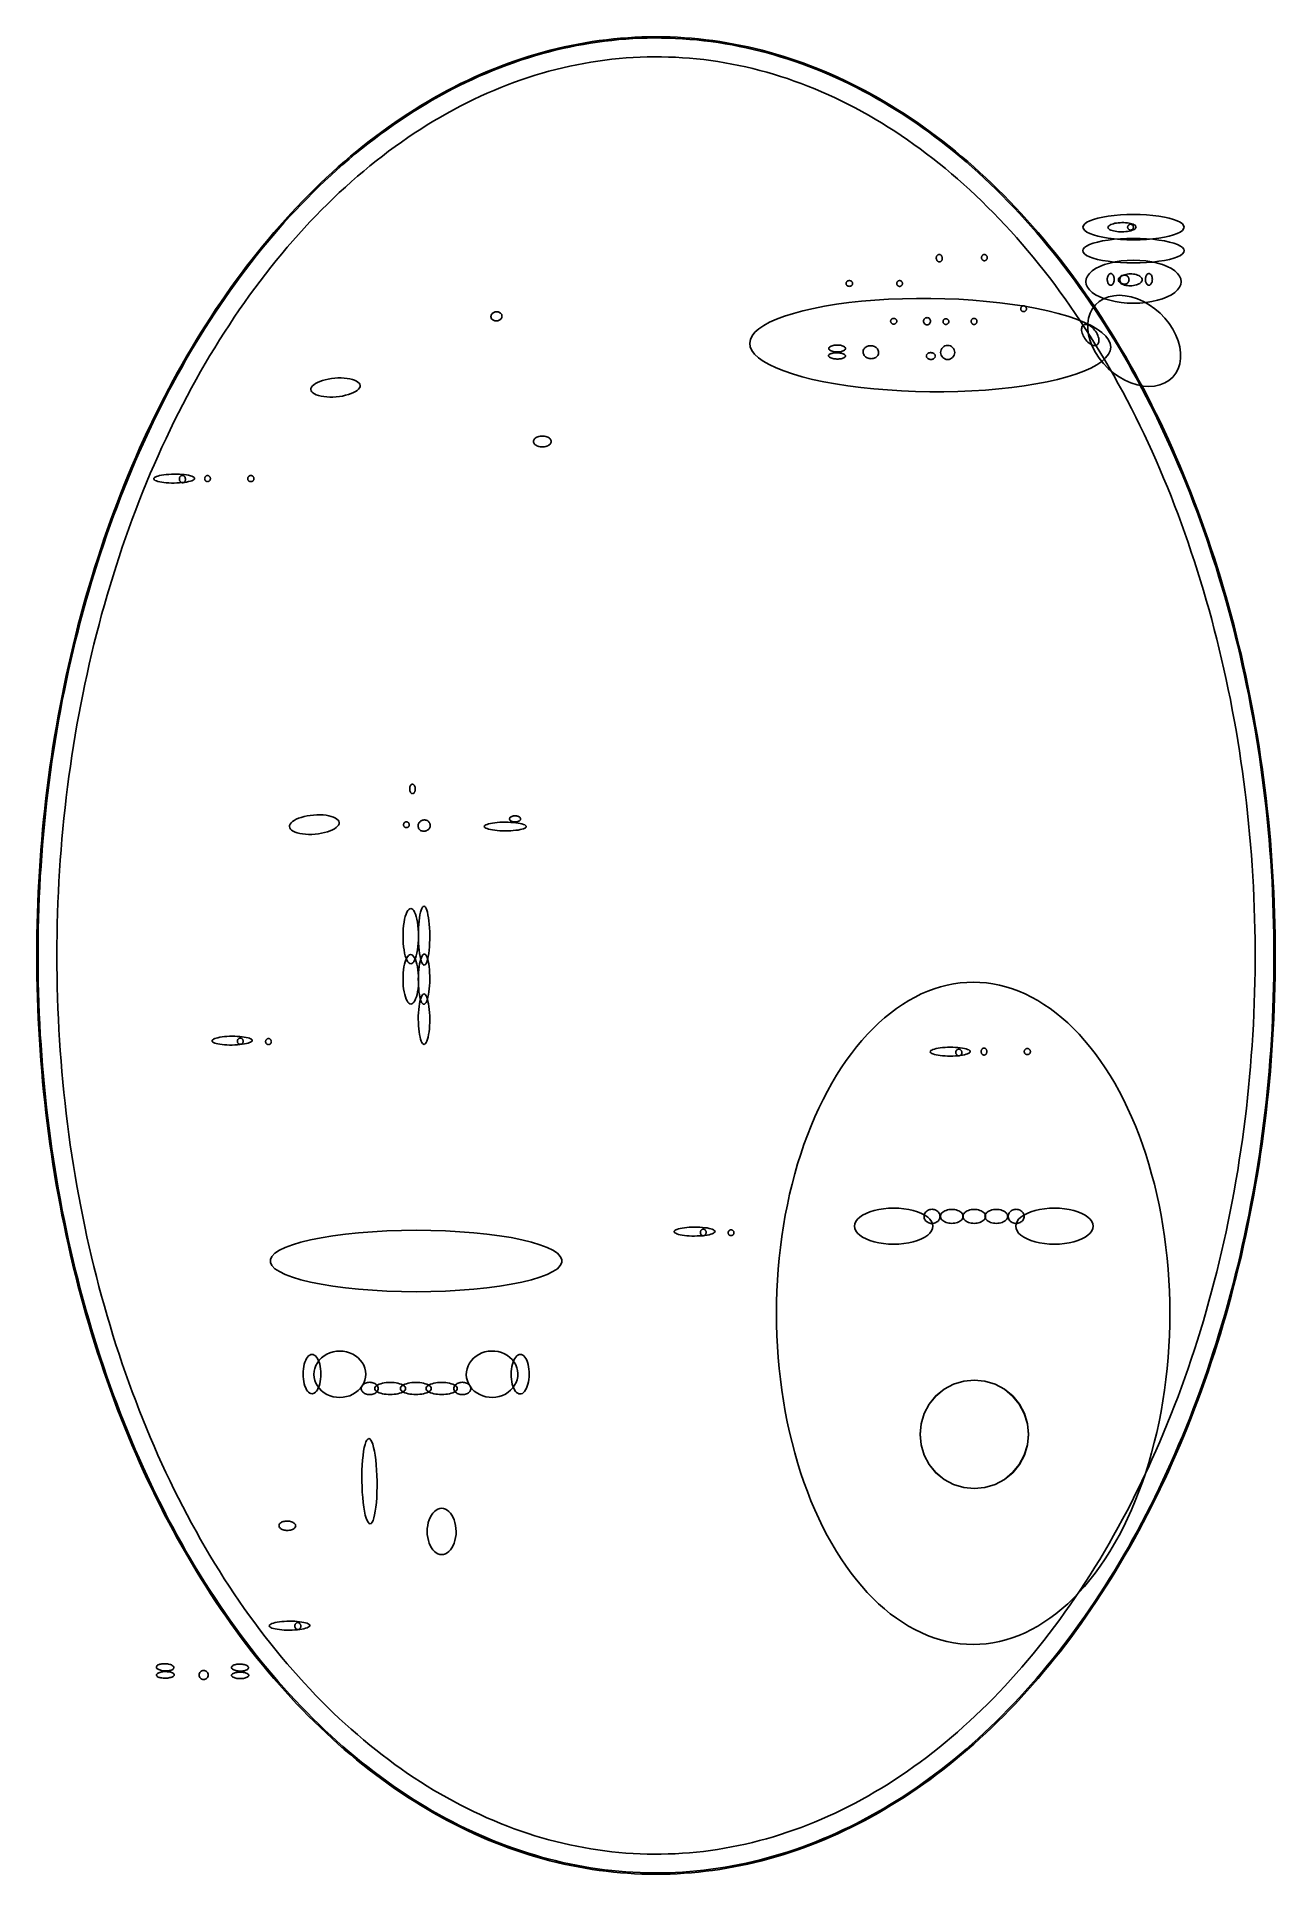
# Model space of a CAD drawing. Extents: x -4 to 217, y -26 to 302.
import ezdxf

# ---------------------------------------------------------------- set-up
doc = ezdxf.new("R2010")
doc.units = 0

msp = doc.modelspace()

# ---------------------------------------------------------------- linework, layer by layer
at = {"layer": 'CIRCLES'}
for p, q in [((188.99, 258.7), (188.98, 258.54)), ((189.04, 258.86), (188.99, 258.7)), ((189.12, 259), (189.04, 258.86)), ((189.22, 259.12), (189.12, 259)), ((189.34, 259.23), (189.22, 259.12)), ((189.49, 259.3), (189.34, 259.23)), ((189.64, 259.35), (189.49, 259.3)), ((189.8, 259.36), (189.64, 259.35)), ((189.96, 259.35), (189.8, 259.36)), ((190.12, 259.3), (189.96, 259.35)), ((190.26, 259.23), (190.12, 259.3)), ((190.38, 259.12), (190.26, 259.23)), ((190.49, 259), (190.38, 259.12)), ((190.56, 258.86), (190.49, 259)), ((190.61, 258.7), (190.56, 258.86)), ((190.63, 258.54), (190.61, 258.7)), ((188.98, 258.54), (188.99, 258.38)), ((188.99, 258.38), (189.04, 258.23)), ((189.04, 258.23), (189.12, 258.08)), ((189.12, 258.08), (189.22, 257.96)), ((189.22, 257.96), (189.34, 257.86)), ((189.34, 257.86), (189.49, 257.78)), ((189.49, 257.78), (189.64, 257.73)), ((189.64, 257.73), (189.8, 257.72)), ((189.8, 257.72), (189.96, 257.73)), ((189.96, 257.73), (190.12, 257.78)), ((190.12, 257.78), (190.26, 257.86)), ((190.26, 257.86), (190.38, 257.96)), ((190.38, 257.96), (190.49, 258.08)), ((190.49, 258.08), (190.56, 258.23)), ((190.56, 258.23), (190.61, 258.38)), ((190.61, 258.38), (190.63, 258.54)), ((154, 251.27), (153.99, 251.14)), ((153.99, 251.14), (154, 251.02)), ((154.04, 251.39), (154, 251.27)), ((154, 251.02), (154.04, 250.9)), ((154.09, 251.5), (154.04, 251.39)), ((154.04, 250.9), (154.09, 250.79)), ((154.17, 251.59), (154.09, 251.5)), ((154.09, 250.79), (154.17, 250.69)), ((154.27, 251.67), (154.17, 251.59)), ((154.17, 250.69), (154.27, 250.61)), ((154.38, 251.73), (154.27, 251.67)), ((154.27, 250.61), (154.38, 250.56)), ((154.5, 251.77), (154.38, 251.73)), ((154.38, 250.56), (154.5, 250.52)), ((154.62, 251.78), (154.5, 251.77)), ((154.5, 250.52), (154.62, 250.51)), ((154.75, 251.77), (154.62, 251.78)), ((154.62, 250.51), (154.75, 250.52)), ((154.87, 251.73), (154.75, 251.77)), ((154.75, 250.52), (154.87, 250.56)), ((154.98, 251.67), (154.87, 251.73)), ((154.87, 250.56), (154.98, 250.61)), ((155.07, 251.59), (154.98, 251.67)), ((154.98, 250.61), (155.07, 250.69)), ((155.15, 251.5), (155.07, 251.59)), ((155.07, 250.69), (155.15, 250.79)), ((155.21, 251.39), (155.15, 251.5)), ((155.15, 250.79), (155.21, 250.9)), ((155.25, 251.27), (155.21, 251.39)), ((155.21, 250.9), (155.25, 251.02)), ((155.26, 251.14), (155.25, 251.27)), ((155.25, 251.02), (155.26, 251.14)), ((157.07, 245.83), (157.05, 245.59)), ((157.05, 245.59), (157.07, 245.34)), ((157.15, 246.07), (157.07, 245.83)), ((157.26, 246.28), (157.15, 246.07)), ((157.42, 246.47), (157.26, 246.28)), ((157.61, 246.63), (157.42, 246.47)), ((157.82, 246.75), (157.61, 246.63)), ((158.06, 246.82), (157.82, 246.75)), ((158.31, 246.84), (158.06, 246.82)), ((158.55, 246.82), (158.31, 246.84)), ((158.79, 246.75), (158.55, 246.82)), ((159, 246.63), (158.79, 246.75)), ((159.19, 246.47), (159, 246.63)), ((159.35, 246.28), (159.19, 246.47)), ((159.47, 246.07), (159.35, 246.28)), ((159.54, 245.83), (159.47, 246.07)), ((159.56, 245.59), (159.54, 245.83)), ((159.54, 245.34), (159.56, 245.59)), ((157.07, 245.34), (157.15, 245.11)), ((157.15, 245.11), (157.26, 244.89)), ((157.26, 244.89), (157.42, 244.7)), ((157.42, 244.7), (157.61, 244.54)), ((157.61, 244.54), (157.82, 244.43)), ((157.82, 244.43), (158.06, 244.35)), ((158.06, 244.35), (158.31, 244.33)), ((158.31, 244.33), (158.55, 244.35)), ((158.55, 244.35), (158.79, 244.43)), ((158.79, 244.43), (159, 244.54)), ((159, 244.54), (159.19, 244.7)), ((159.19, 244.7), (159.35, 244.89)), ((159.35, 244.89), (159.47, 245.11)), ((159.47, 245.11), (159.54, 245.34)), ((161.17, 62.27), (159.35, 61.72)), ((161.16, 62.26), (159.35, 61.71)), ((163.04, 62.45), (161.16, 62.26)), ((163.05, 62.46), (161.17, 62.27)), ((164.93, 62.26), (163.04, 62.45)), ((164.94, 62.27), (163.05, 62.46)), ((166.74, 61.71), (164.93, 62.26)), ((166.76, 61.72), (164.94, 62.27)), ((156.22, 59.63), (155.01, 58.16)), ((156.22, 59.62), (155.02, 58.16)), ((157.68, 60.83), (156.22, 59.63)), ((157.68, 60.82), (156.22, 59.62)), ((159.35, 61.72), (157.68, 60.83)), ((159.35, 61.71), (157.68, 60.82)), ((168.41, 60.82), (166.74, 61.71)), ((168.43, 60.83), (166.76, 61.72)), ((169.87, 59.62), (168.41, 60.82)), ((169.89, 59.63), (168.43, 60.83)), ((171.07, 58.16), (169.87, 59.62)), ((171.1, 58.16), (169.89, 59.63)), ((154.12, 56.49), (153.57, 54.68)), ((154.13, 56.49), (153.58, 54.68)), ((155.01, 58.16), (154.12, 56.49)), ((155.02, 58.16), (154.13, 56.49)), ((171.96, 56.49), (171.07, 58.16)), ((171.99, 56.49), (171.1, 58.16)), ((172.51, 54.68), (171.96, 56.49)), ((172.54, 54.68), (171.99, 56.49)), ((153.57, 54.68), (153.38, 52.79)), ((153.38, 52.79), (153.57, 50.9)), ((153.58, 54.68), (153.39, 52.8)), ((153.39, 52.8), (153.58, 50.91)), ((172.7, 52.8), (172.51, 54.68)), ((172.51, 50.91), (172.7, 52.8)), ((172.73, 52.79), (172.54, 54.68)), ((172.54, 50.9), (172.73, 52.79)), ((153.57, 50.9), (154.12, 49.09)), ((153.58, 50.91), (154.13, 49.1)), ((171.96, 49.1), (172.51, 50.91)), ((171.99, 49.09), (172.54, 50.9)), ((154.12, 49.09), (155.01, 47.42)), ((154.13, 49.1), (155.02, 47.43)), ((155.01, 47.42), (156.22, 45.95)), ((155.02, 47.43), (156.22, 45.97)), ((156.22, 45.97), (157.68, 44.77)), ((156.22, 45.95), (157.68, 44.75)), ((168.41, 44.77), (169.87, 45.97)), ((168.43, 44.75), (169.89, 45.95)), ((169.87, 45.97), (171.07, 47.43)), ((169.89, 45.95), (171.1, 47.42)), ((171.07, 47.43), (171.96, 49.1)), ((171.1, 47.42), (171.99, 49.09)), ((157.68, 44.77), (159.35, 43.88)), ((157.68, 44.75), (159.35, 43.85)), ((159.35, 43.88), (161.16, 43.33)), ((159.35, 43.85), (161.17, 43.3)), ((161.16, 43.33), (163.04, 43.15)), ((161.17, 43.3), (163.05, 43.12)), ((163.04, 43.15), (164.93, 43.33)), ((163.05, 43.12), (164.94, 43.3)), ((164.93, 43.33), (166.74, 43.88)), ((164.94, 43.3), (166.76, 43.85)), ((166.74, 43.88), (168.41, 44.77)), ((166.76, 43.85), (168.43, 44.75)), ((24.92, 10.06), (24.9, 9.91)), ((24.9, 9.91), (24.92, 9.75)), ((24.96, 10.21), (24.92, 10.06)), ((25.04, 10.35), (24.96, 10.21)), ((25.14, 10.48), (25.04, 10.35)), ((25.26, 10.58), (25.14, 10.48)), ((25.4, 10.65), (25.26, 10.58)), ((25.55, 10.7), (25.4, 10.65)), ((25.71, 10.71), (25.55, 10.7)), ((25.86, 10.7), (25.71, 10.71)), ((26.01, 10.65), (25.86, 10.7)), ((26.15, 10.58), (26.01, 10.65)), ((26.28, 10.48), (26.15, 10.58)), ((26.38, 10.35), (26.28, 10.48)), ((26.45, 10.21), (26.38, 10.35)), ((26.5, 10.06), (26.45, 10.21)), ((26.51, 9.91), (26.5, 10.06)), ((26.5, 9.75), (26.51, 9.91)), ((24.92, 9.75), (24.96, 9.6)), ((24.96, 9.6), (25.04, 9.46)), ((25.04, 9.46), (25.14, 9.34)), ((25.14, 9.34), (25.26, 9.24)), ((25.26, 9.24), (25.4, 9.16)), ((25.4, 9.16), (25.55, 9.12)), ((25.55, 9.12), (25.71, 9.1)), ((25.71, 9.1), (25.86, 9.12)), ((25.86, 9.12), (26.01, 9.16)), ((26.01, 9.16), (26.15, 9.24)), ((26.15, 9.24), (26.28, 9.34)), ((26.28, 9.34), (26.38, 9.46)), ((26.38, 9.46), (26.45, 9.6)), ((26.45, 9.6), (26.5, 9.75))]:
    msp.add_line(p, q, dxfattribs=at)
at = {"layer": 'ELLIPSES'}
for p, q in [((97.49, 301.31), (96.23, 301.15)), ((98.76, 301.45), (97.49, 301.31)), ((99.7, 301.32), (98.43, 301.19)), ((100.02, 301.57), (98.76, 301.45)), ((100.96, 301.42), (99.7, 301.32)), ((101.28, 301.67), (100.02, 301.57)), ((102.22, 301.5), (100.96, 301.42)), ((102.55, 301.74), (101.28, 301.67)), ((103.49, 301.56), (102.22, 301.5)), ((103.81, 301.8), (102.55, 301.74)), ((104.75, 301.6), (103.49, 301.56)), ((105.08, 301.83), (103.81, 301.8)), ((106.02, 301.62), (104.75, 301.6)), ((106.34, 301.84), (105.08, 301.83)), ((107.28, 301.61), (106.02, 301.62)), ((107.61, 301.83), (106.34, 301.84)), ((108.55, 301.58), (107.28, 301.61)), ((108.87, 301.8), (107.61, 301.83)), ((109.81, 301.53), (108.55, 301.58)), ((110.14, 301.74), (108.87, 301.8)), ((111.07, 301.46), (109.81, 301.53)), ((111.4, 301.67), (110.14, 301.74)), ((112.34, 301.37), (111.07, 301.46)), ((112.66, 301.57), (111.4, 301.67)), ((113.6, 301.26), (112.34, 301.37)), ((113.93, 301.45), (112.66, 301.57)), ((114.86, 301.12), (113.6, 301.26)), ((115.19, 301.31), (113.93, 301.45)), ((116.45, 301.15), (115.19, 301.31)), ((83.42, 298.04), (82.18, 297.64)), ((83.73, 298.37), (82.49, 297.97)), ((84.65, 298.42), (83.42, 298.04)), ((84.97, 298.74), (83.73, 298.37)), ((85.9, 298.78), (84.65, 298.42)), ((86.21, 299.09), (84.97, 298.74)), ((87.14, 299.11), (85.9, 298.78)), ((87.46, 299.42), (86.21, 299.09)), ((88.39, 299.43), (87.14, 299.11)), ((88.7, 299.74), (87.46, 299.42)), ((89.64, 299.73), (88.39, 299.43)), ((89.95, 300.02), (88.7, 299.74)), ((90.89, 300), (89.64, 299.73)), ((91.21, 300.29), (89.95, 300.02)), ((92.14, 300.25), (90.89, 300)), ((92.46, 300.54), (91.21, 300.29)), ((93.4, 300.48), (92.14, 300.25)), ((93.72, 300.76), (92.46, 300.54)), ((94.65, 300.69), (93.4, 300.48)), ((94.97, 300.97), (93.72, 300.76)), ((95.91, 300.88), (94.65, 300.69)), ((96.23, 301.15), (94.97, 300.97)), ((97.17, 301.05), (95.91, 300.88)), ((98.43, 301.19), (97.17, 301.05)), ((101, 298.07), (99.74, 297.96)), ((102.25, 298.15), (101, 298.07)), ((103.51, 298.21), (102.25, 298.15)), ((104.77, 298.25), (103.51, 298.21)), ((106.03, 298.27), (104.77, 298.25)), ((107.29, 298.26), (106.03, 298.27)), ((108.54, 298.23), (107.29, 298.26)), ((109.8, 298.18), (108.54, 298.23)), ((111.06, 298.11), (109.8, 298.18)), ((112.32, 298.01), (111.06, 298.11)), ((113.57, 297.9), (112.32, 298.01)), ((116.12, 300.97), (114.86, 301.12)), ((117.38, 300.79), (116.12, 300.97)), ((117.71, 300.97), (116.45, 301.15)), ((118.64, 300.59), (117.38, 300.79)), ((118.96, 300.76), (117.71, 300.97)), ((119.89, 300.37), (118.64, 300.59)), ((120.22, 300.54), (118.96, 300.76)), ((121.15, 300.13), (119.89, 300.37)), ((121.47, 300.29), (120.22, 300.54)), ((122.4, 299.87), (121.15, 300.13)), ((122.73, 300.02), (121.47, 300.29)), ((123.65, 299.58), (122.4, 299.87)), ((123.98, 299.73), (122.73, 300.02)), ((124.9, 299.28), (123.65, 299.58)), ((125.22, 299.42), (123.98, 299.73)), ((126.15, 298.95), (124.9, 299.28)), ((126.47, 299.09), (125.22, 299.42)), ((127.39, 298.6), (126.15, 298.95)), ((127.71, 298.74), (126.47, 299.09)), ((128.63, 298.23), (127.39, 298.6)), ((128.95, 298.36), (127.71, 298.74)), ((129.87, 297.84), (128.63, 298.23)), ((130.19, 297.97), (128.95, 298.36)), ((74.84, 294.79), (73.63, 294.24)), ((75.14, 295.16), (73.93, 294.62)), ((76.05, 295.31), (74.84, 294.79)), ((76.36, 295.68), (75.14, 295.16)), ((77.27, 295.82), (76.05, 295.31)), ((77.58, 296.18), (76.36, 295.68)), ((78.49, 296.31), (77.27, 295.82)), ((78.8, 296.66), (77.58, 296.18)), ((79.72, 296.77), (78.49, 296.31)), ((80.03, 297.12), (78.8, 296.66)), ((80.95, 297.21), (79.72, 296.77)), ((81.26, 297.55), (80.03, 297.12)), ((82.18, 297.64), (80.95, 297.21)), ((82.49, 297.97), (81.26, 297.55)), ((84.78, 294.97), (83.55, 294.58)), ((86.02, 295.34), (84.78, 294.97)), ((87.25, 295.69), (86.02, 295.34)), ((88.49, 296.01), (87.25, 295.69)), ((89.74, 296.32), (88.49, 296.01)), ((90.98, 296.6), (89.74, 296.32)), ((92.23, 296.86), (90.98, 296.6)), ((93.47, 297.1), (92.23, 296.86)), ((94.72, 297.32), (93.47, 297.1)), ((95.98, 297.51), (94.72, 297.32)), ((97.23, 297.68), (95.98, 297.51)), ((98.48, 297.83), (97.23, 297.68)), ((99.74, 297.96), (98.48, 297.83)), ((114.83, 297.76), (113.57, 297.9)), ((116.08, 297.6), (114.83, 297.76)), ((117.33, 297.41), (116.08, 297.6)), ((118.59, 297.21), (117.33, 297.41)), ((119.83, 296.98), (118.59, 297.21)), ((121.08, 296.73), (119.83, 296.98)), ((122.33, 296.46), (121.08, 296.73)), ((123.57, 296.17), (122.33, 296.46)), ((124.81, 295.85), (123.57, 296.17)), ((126.05, 295.51), (124.81, 295.85)), ((127.28, 295.15), (126.05, 295.51)), ((128.52, 294.77), (127.28, 295.15)), ((129.75, 294.37), (128.52, 294.77)), ((131.1, 297.43), (129.87, 297.84)), ((131.42, 297.55), (130.19, 297.97)), ((132.33, 296.99), (131.1, 297.43)), ((132.65, 297.11), (131.42, 297.55)), ((133.56, 296.54), (132.33, 296.99)), ((133.88, 296.66), (132.65, 297.11)), ((134.78, 296.07), (133.56, 296.54)), ((135.1, 296.18), (133.88, 296.66)), ((136, 295.57), (134.78, 296.07)), ((136.32, 295.68), (135.1, 296.18)), ((137.22, 295.05), (136, 295.57)), ((137.54, 295.16), (136.32, 295.68)), ((138.43, 294.52), (137.22, 295.05)), ((138.75, 294.62), (137.54, 295.16)), ((67.94, 291.61), (66.76, 290.95)), ((68.83, 291.85), (67.65, 291.2)), ((69.13, 292.25), (67.94, 291.61)), ((70.03, 292.47), (68.83, 291.85)), ((70.32, 292.87), (69.13, 292.25)), ((71.22, 293.08), (70.03, 292.47)), ((71.52, 293.48), (70.32, 292.87)), ((72.42, 293.67), (71.22, 293.08)), ((72.72, 294.06), (71.52, 293.48)), ((73.63, 294.24), (72.42, 293.67)), ((73.93, 294.62), (72.72, 294.06)), ((76.24, 291.77), (75.03, 291.23)), ((77.45, 292.29), (76.24, 291.77)), ((78.66, 292.79), (77.45, 292.29)), ((79.88, 293.27), (78.66, 292.79)), ((81.1, 293.73), (79.88, 293.27)), ((82.32, 294.16), (81.1, 293.73)), ((83.55, 294.58), (82.32, 294.16)), ((130.97, 293.94), (129.75, 294.37)), ((132.2, 293.5), (130.97, 293.94)), ((133.41, 293.03), (132.2, 293.5)), ((134.63, 292.54), (133.41, 293.03)), ((135.84, 292.03), (134.63, 292.54)), ((137.05, 291.5), (135.84, 292.03)), ((138.25, 290.94), (137.05, 291.5)), ((139.64, 293.96), (138.43, 294.52)), ((139.96, 294.05), (138.75, 294.62)), ((140.84, 293.38), (139.64, 293.96)), ((141.16, 293.47), (139.96, 294.05)), ((142.04, 292.78), (140.84, 293.38)), ((142.36, 292.87), (141.16, 293.47)), ((143.23, 292.16), (142.04, 292.78)), ((143.55, 292.25), (142.36, 292.87)), ((144.42, 291.52), (143.23, 292.16)), ((144.74, 291.6), (143.55, 292.25)), ((145.61, 290.86), (144.42, 291.52)), ((145.92, 290.94), (144.74, 291.6)), ((62.95, 288.4), (61.79, 287.65)), ((63.24, 288.84), (62.08, 288.09)), ((64.12, 289.13), (62.95, 288.4)), ((64.4, 289.56), (63.24, 288.84)), ((65.29, 289.84), (64.12, 289.13)), ((65.58, 290.26), (64.4, 289.56)), ((66.47, 290.53), (65.29, 289.84)), ((66.76, 290.95), (65.58, 290.26)), ((67.65, 291.2), (66.47, 290.53)), ((69.07, 288.19), (67.9, 287.53)), ((70.26, 288.84), (69.07, 288.19)), ((71.44, 289.47), (70.26, 288.84)), ((72.63, 290.08), (71.44, 289.47)), ((73.83, 290.66), (72.63, 290.08)), ((75.03, 291.23), (73.83, 290.66)), ((139.45, 290.37), (138.25, 290.94)), ((140.64, 289.77), (139.45, 290.37)), ((141.83, 289.15), (140.64, 289.77)), ((143.02, 288.51), (141.83, 289.15)), ((144.2, 287.86), (143.02, 288.51)), ((146.79, 290.18), (145.61, 290.86)), ((147.1, 290.26), (145.92, 290.94)), ((147.96, 289.48), (146.79, 290.18)), ((148.27, 289.55), (147.1, 290.26)), ((149.13, 288.76), (147.96, 289.48)), ((149.44, 288.83), (148.27, 289.55)), ((150.29, 288.02), (149.13, 288.76)), ((150.6, 288.09), (149.44, 288.83)), ((57.49, 284.92), (56.36, 284.08)), ((58.35, 285.28), (57.21, 284.45)), ((58.63, 285.75), (57.49, 284.92)), ((59.49, 286.09), (58.35, 285.28)), ((59.77, 286.55), (58.63, 285.75)), ((60.64, 286.88), (59.49, 286.09)), ((60.92, 287.33), (59.77, 286.55)), ((61.79, 287.65), (60.64, 286.88)), ((62.08, 288.09), (60.92, 287.33)), ((64.4, 285.39), (63.25, 284.64)), ((65.56, 286.12), (64.4, 285.39)), ((66.73, 286.84), (65.56, 286.12)), ((67.9, 287.53), (66.73, 286.84)), ((145.37, 287.18), (144.2, 287.86)), ((146.54, 286.48), (145.37, 287.18)), ((147.7, 285.75), (146.54, 286.48)), ((148.86, 285.01), (147.7, 285.75)), ((150.01, 284.25), (148.86, 285.01)), ((151.45, 287.26), (150.29, 288.02)), ((151.76, 287.32), (150.6, 288.09)), ((152.6, 286.49), (151.45, 287.26)), ((152.91, 286.54), (151.76, 287.32)), ((153.74, 285.69), (152.6, 286.49)), ((154.05, 285.74), (152.91, 286.54)), ((154.88, 284.87), (153.74, 285.69)), ((155.19, 284.92), (154.05, 285.74)), ((156.32, 284.08), (155.19, 284.92)), ((53.85, 281.85), (52.74, 280.95)), ((54.11, 282.34), (53, 281.45)), ((54.96, 282.74), (53.85, 281.85)), ((55.23, 283.22), (54.11, 282.34)), ((56.09, 283.6), (54.96, 282.74)), ((56.36, 284.08), (55.23, 283.22)), ((57.21, 284.45), (56.09, 283.6)), ((59.82, 282.26), (58.69, 281.43)), ((60.95, 283.08), (59.82, 282.26)), ((62.1, 283.87), (60.95, 283.08)), ((63.25, 284.64), (62.1, 283.87)), ((151.16, 283.47), (150.01, 284.25)), ((152.3, 282.66), (151.16, 283.47)), ((153.43, 281.84), (152.3, 282.66)), ((154.55, 281), (153.43, 281.84)), ((156.01, 284.03), (154.88, 284.87)), ((157.14, 283.17), (156.01, 284.03)), ((157.45, 283.22), (156.32, 284.08)), ((158.26, 282.3), (157.14, 283.17)), ((158.56, 282.34), (157.45, 283.22)), ((159.37, 281.4), (158.26, 282.3)), ((159.68, 281.44), (158.56, 282.34)), ((49.71, 278.64), (48.63, 277.67)), ((50.54, 279.08), (49.46, 278.12)), ((50.8, 279.59), (49.71, 278.64)), ((51.64, 280.02), (50.54, 279.08)), ((51.9, 280.53), (50.8, 279.59)), ((52.74, 280.95), (51.64, 280.02)), ((53, 281.45), (51.9, 280.53)), ((55.34, 278.81), (54.24, 277.9)), ((56.45, 279.71), (55.34, 278.81)), ((57.57, 280.58), (56.45, 279.71)), ((58.69, 281.43), (57.57, 280.58)), ((155.67, 280.14), (154.55, 281)), ((156.79, 279.25), (155.67, 280.14)), ((157.89, 278.35), (156.79, 279.25)), ((158.99, 277.43), (157.89, 278.35)), ((160.48, 280.49), (159.37, 281.4)), ((160.78, 280.52), (159.68, 281.44)), ((161.57, 279.56), (160.48, 280.49)), ((161.88, 279.59), (160.78, 280.52)), ((162.66, 278.6), (161.57, 279.56)), ((162.97, 278.63), (161.88, 279.59)), ((163.75, 277.63), (162.66, 278.6)), ((164.05, 277.66), (162.97, 278.63)), ((46.24, 275.13), (45.19, 274.1)), ((46.49, 275.67), (45.43, 274.64)), ((47.31, 276.14), (46.24, 275.13)), ((47.55, 276.68), (46.49, 275.67)), ((48.38, 277.14), (47.31, 276.14)), ((48.63, 277.67), (47.55, 276.68)), ((49.46, 278.12), (48.38, 277.14)), ((50.98, 275.05), (49.9, 274.06)), ((52.06, 276.02), (50.98, 275.05)), ((53.14, 276.97), (52.06, 276.02)), ((54.24, 277.9), (53.14, 276.97)), ((160.08, 276.49), (158.99, 277.43)), ((161.16, 275.53), (160.08, 276.49)), ((162.24, 274.55), (161.16, 275.53)), ((164.82, 276.65), (163.75, 277.63)), ((165.12, 276.67), (164.05, 277.66)), ((165.89, 275.64), (164.82, 276.65)), ((166.19, 275.66), (165.12, 276.67)), ((166.95, 274.61), (165.89, 275.64)), ((167.25, 274.63), (166.19, 275.66)), ((43.1, 271.97), (42.07, 270.89)), ((43.34, 272.53), (42.3, 271.45)), ((44.14, 273.04), (43.1, 271.97)), ((44.38, 273.6), (43.34, 272.53)), ((45.19, 274.1), (44.14, 273.04)), ((45.43, 274.64), (44.38, 273.6)), ((47.78, 272.03), (46.74, 270.99)), ((48.84, 273.06), (47.78, 272.03)), ((49.9, 274.06), (48.84, 273.06)), ((163.31, 273.55), (162.24, 274.55)), ((164.37, 272.54), (163.31, 273.55)), ((165.42, 271.5), (164.37, 272.54)), ((168, 273.57), (166.95, 274.61)), ((168.3, 273.59), (167.25, 274.63)), ((169.05, 272.51), (168, 273.57)), ((169.34, 272.52), (168.3, 273.59)), ((170.08, 271.43), (169.05, 272.51)), ((170.38, 271.44), (169.34, 272.52)), ((40.03, 268.66), (39.02, 267.52)), ((40.26, 269.24), (39.25, 268.11)), ((41.04, 269.78), (40.03, 268.66)), ((41.27, 270.35), (40.26, 269.24)), ((42.07, 270.89), (41.04, 269.78)), ((42.3, 271.45), (41.27, 270.35)), ((44.66, 268.84), (43.64, 267.74)), ((45.7, 269.92), (44.66, 268.84)), ((46.74, 270.99), (45.7, 269.92)), ((166.47, 270.45), (165.42, 271.5)), ((167.5, 269.37), (166.47, 270.45)), ((168.53, 268.28), (167.5, 269.37)), ((171.11, 270.34), (170.08, 271.43)), ((171.4, 270.35), (170.38, 271.44)), ((172.13, 269.22), (171.11, 270.34)), ((172.42, 269.23), (171.4, 270.35)), ((173.14, 268.09), (172.13, 269.22)), ((173.43, 268.1), (172.42, 269.23)), ((183.1, 268.77), (182.72, 268.49)), ((183.62, 269.04), (183.1, 268.77)), ((184.27, 269.28), (183.62, 269.04)), ((185.05, 269.51), (184.27, 269.28)), ((185.94, 269.7), (185.05, 269.51)), ((186.92, 269.87), (185.94, 269.7)), ((187.97, 270), (186.92, 269.87)), ((187.84, 268.52), (187.59, 268.45)), ((188.11, 268.59), (187.84, 268.52)), ((189.09, 270.09), (187.97, 270)), ((188.4, 268.64), (188.11, 268.59)), ((188.71, 268.68), (188.4, 268.64)), ((189.04, 268.7), (188.71, 268.68)), ((189.36, 268.71), (189.04, 268.7)), ((190.24, 270.15), (189.09, 270.09)), ((189.69, 268.71), (189.36, 268.71)), ((190.01, 268.7), (189.69, 268.71)), ((190.32, 268.67), (190.01, 268.7)), ((191.42, 270.17), (190.24, 270.15)), ((190.62, 268.62), (190.32, 268.67)), ((190.89, 268.57), (190.62, 268.62)), ((191.14, 268.5), (190.89, 268.57)), ((192.6, 270.15), (191.42, 270.17)), ((193.75, 270.09), (192.6, 270.15)), ((194.87, 270), (193.75, 270.09)), ((195.93, 269.87), (194.87, 270)), ((196.91, 269.7), (195.93, 269.87)), ((197.79, 269.51), (196.91, 269.7)), ((198.57, 269.28), (197.79, 269.51)), ((199.22, 269.04), (198.57, 269.28)), ((199.74, 268.77), (199.22, 269.04)), ((200.12, 268.49), (199.74, 268.77)), ((37.26, 265.79), (36.27, 264.61)), ((38.03, 266.36), (37.04, 265.19)), ((38.25, 266.96), (37.26, 265.79)), ((39.02, 267.52), (38.03, 266.36)), ((39.25, 268.11), (38.25, 266.96)), ((41.62, 265.49), (40.62, 264.34)), ((42.63, 266.62), (41.62, 265.49)), ((43.64, 267.74), (42.63, 266.62)), ((169.55, 267.17), (168.53, 268.28)), ((170.56, 266.05), (169.55, 267.17)), ((171.56, 264.9), (170.56, 266.05)), ((174.14, 266.94), (173.14, 268.09)), ((174.43, 266.95), (173.43, 268.1)), ((175.13, 265.78), (174.14, 266.94)), ((175.42, 265.78), (174.43, 266.95)), ((176.11, 264.6), (175.13, 265.78)), ((176.4, 264.6), (175.42, 265.78)), ((182.49, 268.2), (182.41, 267.91)), ((182.41, 267.91), (182.49, 267.61)), ((182.72, 268.49), (182.49, 268.2)), ((182.49, 267.61), (182.72, 267.32)), ((182.72, 267.32), (183.1, 267.04)), ((183.1, 267.04), (183.62, 266.78)), ((183.62, 266.78), (184.27, 266.53)), ((185.02, 265.26), (184.24, 265.05)), ((184.27, 266.53), (185.05, 266.31)), ((185.91, 265.45), (185.02, 265.26)), ((185.05, 266.31), (185.94, 266.11)), ((186.9, 265.61), (185.91, 265.45)), ((185.94, 266.11), (186.92, 265.95)), ((186.89, 267.97), (186.87, 267.86)), ((186.87, 267.86), (186.89, 267.75)), ((186.95, 268.07), (186.89, 267.97)), ((186.89, 267.75), (186.95, 267.65)), ((187.96, 265.74), (186.9, 265.61)), ((186.92, 265.95), (187.97, 265.82)), ((187.05, 268.17), (186.95, 268.07)), ((186.95, 267.65), (187.06, 267.55)), ((187.2, 268.27), (187.05, 268.17)), ((187.06, 267.55), (187.21, 267.46)), ((187.38, 268.36), (187.2, 268.27)), ((187.21, 267.46), (187.39, 267.37)), ((187.59, 268.45), (187.38, 268.36)), ((187.39, 267.37), (187.61, 267.29)), ((187.61, 267.29), (187.86, 267.23)), ((187.86, 267.23), (188.13, 267.17)), ((189.08, 265.83), (187.96, 265.74)), ((187.97, 265.82), (189.09, 265.72)), ((188.13, 267.17), (188.43, 267.13)), ((188.43, 267.13), (188.74, 267.1)), ((188.74, 267.1), (189.06, 267.08)), ((189.06, 267.08), (189.39, 267.08)), ((190.24, 265.89), (189.08, 265.83)), ((189.09, 265.72), (190.24, 265.66)), ((189.39, 267.08), (189.71, 267.09)), ((189.71, 267.09), (190.04, 267.12)), ((190.04, 267.12), (190.35, 267.16)), ((191.42, 265.9), (190.24, 265.89)), ((190.24, 265.66), (191.42, 265.64)), ((190.35, 267.16), (190.64, 267.21)), ((190.38, 268.04), (190.37, 267.97)), ((190.37, 267.97), (190.37, 267.91)), ((190.37, 267.91), (190.37, 267.84)), ((190.37, 267.84), (190.38, 267.77)), ((190.41, 268.1), (190.38, 268.04)), ((190.38, 267.77), (190.41, 267.71)), ((190.44, 268.16), (190.41, 268.1)), ((190.41, 267.71), (190.44, 267.65)), ((190.47, 268.22), (190.44, 268.16)), ((190.44, 267.65), (190.47, 267.59)), ((190.52, 268.27), (190.47, 268.22)), ((190.47, 267.59), (190.52, 267.54)), ((190.57, 268.31), (190.52, 268.27)), ((190.52, 267.54), (190.57, 267.5)), ((190.62, 268.35), (190.57, 268.31)), ((190.57, 267.5), (190.62, 267.46)), ((190.68, 268.38), (190.62, 268.35)), ((190.62, 267.46), (190.68, 267.43)), ((190.64, 267.21), (190.91, 267.27)), ((190.75, 268.4), (190.68, 268.38)), ((190.68, 267.43), (190.75, 267.41)), ((190.81, 268.42), (190.75, 268.4)), ((190.75, 267.41), (190.81, 267.4)), ((190.88, 268.42), (190.81, 268.42)), ((190.81, 267.4), (190.88, 267.39)), ((190.95, 268.42), (190.88, 268.42)), ((190.88, 267.39), (190.95, 267.4)), ((190.91, 267.27), (191.16, 267.35)), ((191.01, 268.4), (190.95, 268.42)), ((190.95, 267.4), (191.01, 267.41)), ((191.08, 268.38), (191.01, 268.4)), ((191.01, 267.41), (191.08, 267.43)), ((191.14, 268.35), (191.08, 268.38)), ((191.08, 267.43), (191.14, 267.46)), ((191.36, 268.42), (191.14, 268.5)), ((191.19, 268.31), (191.14, 268.35)), ((191.14, 267.46), (191.19, 267.5)), ((191.16, 267.35), (191.37, 267.43)), ((191.24, 268.27), (191.19, 268.31)), ((191.19, 267.5), (191.24, 267.54)), ((191.29, 268.22), (191.24, 268.27)), ((191.24, 267.54), (191.29, 267.59)), ((191.33, 268.16), (191.29, 268.22)), ((191.29, 267.59), (191.33, 267.65)), ((191.36, 268.1), (191.33, 268.16)), ((191.33, 267.65), (191.36, 267.71)), ((191.54, 268.34), (191.36, 268.42)), ((191.38, 268.04), (191.36, 268.1)), ((191.36, 267.71), (191.38, 267.77)), ((191.37, 267.43), (191.55, 267.52)), ((191.39, 267.97), (191.38, 268.04)), ((191.38, 267.77), (191.39, 267.84)), ((191.39, 267.91), (191.39, 267.97)), ((191.39, 267.84), (191.39, 267.91)), ((192.6, 265.89), (191.42, 265.9)), ((191.42, 265.64), (192.6, 265.66)), ((191.69, 268.24), (191.54, 268.34)), ((191.55, 267.52), (191.7, 267.62)), ((191.8, 268.15), (191.69, 268.24)), ((191.7, 267.62), (191.8, 267.72)), ((191.86, 268.04), (191.8, 268.15)), ((191.8, 267.72), (191.86, 267.83)), ((191.88, 267.94), (191.86, 268.04)), ((191.86, 267.83), (191.88, 267.94)), ((193.76, 265.83), (192.6, 265.89)), ((192.6, 265.66), (193.75, 265.72)), ((193.75, 265.72), (194.87, 265.82)), ((194.88, 265.74), (193.76, 265.83)), ((194.87, 265.82), (195.93, 265.95)), ((195.95, 265.61), (194.88, 265.74)), ((195.93, 265.95), (196.91, 266.11)), ((196.93, 265.45), (195.95, 265.61)), ((196.91, 266.11), (197.79, 266.31)), ((197.82, 265.26), (196.93, 265.45)), ((197.79, 266.31), (198.57, 266.53)), ((198.6, 265.05), (197.82, 265.26)), ((198.57, 266.53), (199.22, 266.78)), ((199.22, 266.78), (199.74, 267.04)), ((199.74, 267.04), (200.12, 267.32)), ((200.35, 268.2), (200.12, 268.49)), ((200.12, 267.32), (200.35, 267.61)), ((200.43, 267.91), (200.35, 268.2)), ((200.35, 267.61), (200.43, 267.91)), ((34.34, 262.19), (33.38, 260.96)), ((35.09, 262.79), (34.13, 261.57)), ((35.3, 263.41), (34.34, 262.19)), ((36.06, 264), (35.09, 262.79)), ((36.27, 264.61), (35.3, 263.41)), ((37.04, 265.19), (36.06, 264)), ((38.66, 261.98), (37.69, 260.77)), ((39.64, 263.16), (38.66, 261.98)), ((40.62, 264.34), (39.64, 263.16)), ((156.29, 262.57), (156.27, 262.48)), ((156.27, 262.48), (156.27, 262.4)), ((156.27, 262.4), (156.28, 262.31)), ((156.28, 262.31), (156.29, 262.23)), ((156.31, 262.65), (156.29, 262.57)), ((156.29, 262.23), (156.32, 262.14)), ((156.34, 262.72), (156.31, 262.65)), ((156.32, 262.14), (156.35, 262.07)), ((156.38, 262.79), (156.34, 262.72)), ((156.35, 262.07), (156.39, 261.99)), ((156.42, 262.86), (156.38, 262.79)), ((156.39, 261.99), (156.44, 261.93)), ((156.47, 262.91), (156.42, 262.86)), ((156.53, 262.96), (156.47, 262.91)), ((156.59, 262.99), (156.53, 262.96)), ((156.66, 263.02), (156.59, 262.99)), ((156.73, 263.03), (156.66, 263.02)), ((156.8, 263.04), (156.73, 263.03)), ((156.87, 263.03), (156.8, 263.04)), ((156.94, 263.01), (156.87, 263.03)), ((157, 262.98), (156.94, 263.01)), ((157.07, 262.94), (157, 262.98)), ((157.13, 262.89), (157.07, 262.94)), ((157.18, 262.83), (157.13, 262.89)), ((157.23, 262.76), (157.18, 262.83)), ((157.2, 261.9), (157.24, 261.96)), ((157.27, 262.69), (157.23, 262.76)), ((157.24, 261.96), (157.28, 262.03)), ((157.3, 262.61), (157.27, 262.69)), ((157.28, 262.03), (157.31, 262.11)), ((157.33, 262.53), (157.3, 262.61)), ((157.31, 262.11), (157.33, 262.19)), ((157.34, 262.45), (157.33, 262.53)), ((157.33, 262.19), (157.35, 262.27)), ((157.35, 262.36), (157.34, 262.45)), ((157.35, 262.27), (157.35, 262.36)), ((164.34, 262.55), (164.33, 262.48)), ((164.33, 262.48), (164.34, 262.41)), ((164.35, 262.62), (164.34, 262.55)), ((164.34, 262.41), (164.35, 262.33)), ((164.37, 262.69), (164.35, 262.62)), ((164.35, 262.33), (164.37, 262.27)), ((164.4, 262.75), (164.37, 262.69)), ((164.37, 262.27), (164.4, 262.2)), ((164.44, 262.81), (164.4, 262.75)), ((164.4, 262.2), (164.44, 262.14)), ((164.48, 262.87), (164.44, 262.81)), ((164.44, 262.14), (164.48, 262.09)), ((164.53, 262.92), (164.48, 262.87)), ((164.48, 262.09), (164.53, 262.04)), ((164.59, 262.96), (164.53, 262.92)), ((164.53, 262.04), (164.59, 262)), ((164.65, 262.99), (164.59, 262.96)), ((164.59, 262), (164.65, 261.97)), ((164.71, 263.01), (164.65, 262.99)), ((164.65, 261.97), (164.71, 261.94)), ((164.78, 263.03), (164.71, 263.01)), ((164.85, 263.03), (164.78, 263.03)), ((164.91, 263.03), (164.85, 263.03)), ((164.98, 263.01), (164.91, 263.03)), ((165.04, 262.99), (164.98, 263.01)), ((164.98, 261.94), (165.04, 261.97)), ((165.1, 262.96), (165.04, 262.99)), ((165.04, 261.97), (165.1, 262)), ((165.16, 262.92), (165.1, 262.96)), ((165.1, 262), (165.16, 262.04)), ((165.21, 262.87), (165.16, 262.92)), ((165.16, 262.04), (165.21, 262.09)), ((165.25, 262.81), (165.21, 262.87)), ((165.21, 262.09), (165.25, 262.14)), ((165.29, 262.75), (165.25, 262.81)), ((165.25, 262.14), (165.29, 262.2)), ((165.32, 262.69), (165.29, 262.75)), ((165.29, 262.2), (165.32, 262.27)), ((165.34, 262.62), (165.32, 262.69)), ((165.32, 262.27), (165.34, 262.33)), ((165.35, 262.55), (165.34, 262.62)), ((165.34, 262.33), (165.35, 262.41)), ((165.36, 262.48), (165.35, 262.55)), ((165.35, 262.41), (165.36, 262.48)), ((172.55, 263.74), (171.56, 264.9)), ((173.53, 262.56), (172.55, 263.74)), ((174.5, 261.36), (173.53, 262.56)), ((177.09, 263.4), (176.11, 264.6)), ((177.37, 263.4), (176.4, 264.6)), ((178.05, 262.18), (177.09, 263.4)), ((178.34, 262.18), (177.37, 263.4)), ((179.01, 260.95), (178.05, 262.18)), ((179.29, 260.95), (178.34, 262.18)), ((182.45, 264), (182.37, 263.72)), ((182.37, 263.72), (182.45, 263.43)), ((182.68, 264.28), (182.45, 264)), ((182.45, 263.43), (182.68, 263.15)), ((183.06, 264.55), (182.68, 264.28)), ((182.68, 263.15), (183.06, 262.88)), ((183.58, 264.81), (183.06, 264.55)), ((183.06, 262.88), (183.58, 262.62)), ((184.24, 265.05), (183.58, 264.81)), ((183.58, 262.62), (184.24, 262.38)), ((184.24, 262.38), (185.02, 262.17)), ((185.02, 262.17), (185.91, 261.98)), ((185.91, 261.98), (186.9, 261.82)), ((190.31, 261.99), (189.22, 261.89)), ((191.42, 262.02), (190.31, 261.99)), ((192.53, 261.99), (191.42, 262.02)), ((193.62, 261.89), (192.53, 261.99)), ((195.95, 261.82), (196.93, 261.98)), ((196.93, 261.98), (197.82, 262.17)), ((197.82, 262.17), (198.6, 262.38)), ((199.26, 264.81), (198.6, 265.05)), ((198.6, 262.38), (199.26, 262.62)), ((199.78, 264.55), (199.26, 264.81)), ((199.26, 262.62), (199.78, 262.88)), ((200.16, 264.28), (199.78, 264.55)), ((199.78, 262.88), (200.16, 263.15)), ((200.39, 264), (200.16, 264.28)), ((200.16, 263.15), (200.39, 263.43)), ((200.47, 263.72), (200.39, 264)), ((200.39, 263.43), (200.47, 263.72)), ((32.24, 259.08), (31.31, 257.8)), ((32.44, 259.71), (31.5, 258.44)), ((33.18, 260.33), (32.24, 259.08)), ((33.38, 260.96), (32.44, 259.71)), ((34.13, 261.57), (33.18, 260.33)), ((36.73, 259.55), (35.78, 258.31)), ((37.69, 260.77), (36.73, 259.55)), ((156.44, 261.93), (156.49, 261.87)), ((156.49, 261.87), (156.55, 261.82)), ((156.55, 261.82), (156.62, 261.78)), ((156.62, 261.78), (156.68, 261.75)), ((156.68, 261.75), (156.75, 261.73)), ((156.75, 261.73), (156.82, 261.72)), ((156.82, 261.72), (156.89, 261.72)), ((156.89, 261.72), (156.96, 261.74)), ((156.96, 261.74), (157.03, 261.76)), ((157.03, 261.76), (157.09, 261.8)), ((157.09, 261.8), (157.15, 261.84)), ((157.15, 261.84), (157.2, 261.9)), ((164.71, 261.94), (164.78, 261.93)), ((164.78, 261.93), (164.85, 261.92)), ((164.85, 261.92), (164.91, 261.93)), ((164.91, 261.93), (164.98, 261.94)), ((175.47, 260.15), (174.5, 261.36)), ((176.42, 258.92), (175.47, 260.15)), ((177.37, 257.67), (176.42, 258.92)), ((179.95, 259.71), (179.01, 260.95)), ((180.24, 259.7), (179.29, 260.95)), ((180.89, 258.44), (179.95, 259.71)), ((181.17, 258.43), (180.24, 259.7)), ((182.99, 258.69), (182.91, 258.19)), ((183.2, 259.18), (182.99, 258.69)), ((183.56, 259.66), (183.2, 259.18)), ((184.05, 260.11), (183.56, 259.66)), ((184.67, 260.52), (184.05, 260.11)), ((185.4, 260.9), (184.67, 260.52)), ((186.24, 261.23), (185.4, 260.9)), ((187.17, 261.51), (186.24, 261.23)), ((186.75, 258.74), (186.74, 258.61)), ((186.77, 258.88), (186.75, 258.74)), ((186.8, 259.01), (186.77, 258.88)), ((186.83, 259.13), (186.8, 259.01)), ((186.88, 259.24), (186.83, 259.13)), ((186.93, 259.34), (186.88, 259.24)), ((186.9, 261.82), (187.96, 261.69)), ((187, 259.43), (186.93, 259.34)), ((187.07, 259.51), (187, 259.43)), ((187.14, 259.57), (187.07, 259.51)), ((187.22, 259.61), (187.14, 259.57)), ((188.16, 261.73), (187.17, 261.51)), ((187.3, 259.63), (187.22, 259.61)), ((187.38, 259.64), (187.3, 259.63)), ((187.46, 259.63), (187.38, 259.64)), ((187.54, 259.6), (187.46, 259.63)), ((187.61, 259.56), (187.54, 259.6)), ((187.69, 259.5), (187.61, 259.56)), ((187.75, 259.42), (187.69, 259.5)), ((187.81, 259.33), (187.75, 259.42)), ((187.86, 259.23), (187.81, 259.33)), ((187.91, 259.11), (187.86, 259.23)), ((187.94, 258.99), (187.91, 259.11)), ((187.97, 258.86), (187.94, 258.99)), ((187.96, 261.69), (189.08, 261.6)), ((187.98, 258.73), (187.97, 258.86)), ((187.98, 258.59), (187.98, 258.73)), ((189.22, 261.89), (188.16, 261.73)), ((188.82, 258.79), (188.76, 258.65)), ((188.9, 258.92), (188.82, 258.79)), ((189.03, 259.05), (188.9, 258.92)), ((189.18, 259.16), (189.03, 259.05)), ((189.08, 261.6), (190.24, 261.55)), ((189.36, 259.27), (189.18, 259.16)), ((189.57, 259.36), (189.36, 259.27)), ((189.8, 259.44), (189.57, 259.36)), ((190.04, 259.5), (189.8, 259.44)), ((190.31, 259.54), (190.04, 259.5)), ((190.24, 261.55), (191.42, 261.53)), ((190.58, 259.57), (190.31, 259.54)), ((190.85, 259.58), (190.58, 259.57)), ((191.13, 259.57), (190.85, 259.58)), ((191.4, 259.55), (191.13, 259.57)), ((191.66, 259.51), (191.4, 259.55)), ((191.42, 261.53), (192.6, 261.55)), ((191.91, 259.45), (191.66, 259.51)), ((192.14, 259.37), (191.91, 259.45)), ((192.35, 259.28), (192.14, 259.37)), ((192.53, 259.18), (192.35, 259.28)), ((192.68, 259.06), (192.53, 259.18)), ((192.6, 261.55), (193.76, 261.6)), ((192.81, 258.94), (192.68, 259.06)), ((192.9, 258.81), (192.81, 258.94)), ((192.95, 258.67), (192.9, 258.81)), ((193.56, 258.88), (193.54, 258.74)), ((193.54, 258.74), (193.54, 258.61)), ((193.59, 259.01), (193.56, 258.88)), ((193.63, 259.13), (193.59, 259.01)), ((194.68, 261.73), (193.62, 261.89)), ((193.67, 259.24), (193.63, 259.13)), ((193.73, 259.34), (193.67, 259.24)), ((193.79, 259.43), (193.73, 259.34)), ((193.76, 261.6), (194.88, 261.69)), ((193.86, 259.51), (193.79, 259.43)), ((193.93, 259.57), (193.86, 259.51)), ((194.01, 259.61), (193.93, 259.57)), ((194.09, 259.63), (194.01, 259.61)), ((194.17, 259.64), (194.09, 259.63)), ((194.25, 259.63), (194.17, 259.64)), ((194.33, 259.6), (194.25, 259.63)), ((194.41, 259.56), (194.33, 259.6)), ((194.48, 259.5), (194.41, 259.56)), ((194.55, 259.42), (194.48, 259.5)), ((194.61, 259.33), (194.55, 259.42)), ((194.66, 259.23), (194.61, 259.33)), ((194.7, 259.11), (194.66, 259.23)), ((195.67, 261.51), (194.68, 261.73)), ((194.74, 258.99), (194.7, 259.11)), ((194.76, 258.86), (194.74, 258.99)), ((194.77, 258.73), (194.76, 258.86)), ((194.78, 258.59), (194.77, 258.73)), ((194.88, 261.69), (195.95, 261.82)), ((196.6, 261.23), (195.67, 261.51)), ((197.44, 260.9), (196.6, 261.23)), ((198.17, 260.52), (197.44, 260.9)), ((198.79, 260.11), (198.17, 260.52)), ((199.28, 259.66), (198.79, 260.11)), ((199.64, 259.18), (199.28, 259.66)), ((199.86, 258.69), (199.64, 259.18)), ((199.93, 258.19), (199.86, 258.69)), ((29.66, 255.87), (28.76, 254.55)), ((30.39, 256.52), (29.48, 255.21)), ((30.58, 257.16), (29.66, 255.87)), ((31.31, 257.8), (30.39, 256.52)), ((31.5, 258.44), (30.58, 257.16)), ((33.91, 255.78), (32.99, 254.49)), ((34.84, 257.05), (33.91, 255.78)), ((35.78, 258.31), (34.84, 257.05)), ((140.21, 258.01), (140.19, 257.94)), ((140.19, 257.94), (140.19, 257.87)), ((140.19, 257.87), (140.19, 257.81)), ((140.19, 257.81), (140.21, 257.74)), ((140.23, 258.07), (140.21, 258.01)), ((140.21, 257.74), (140.23, 257.68)), ((140.27, 258.13), (140.23, 258.07)), ((140.23, 257.68), (140.27, 257.62)), ((140.31, 258.19), (140.27, 258.13)), ((140.27, 257.62), (140.31, 257.56)), ((140.36, 258.24), (140.31, 258.19)), ((140.31, 257.56), (140.36, 257.51)), ((140.42, 258.28), (140.36, 258.24)), ((140.36, 257.51), (140.42, 257.47)), ((140.48, 258.32), (140.42, 258.28)), ((140.42, 257.47), (140.48, 257.43)), ((140.55, 258.35), (140.48, 258.32)), ((140.48, 257.43), (140.55, 257.4)), ((140.63, 258.37), (140.55, 258.35)), ((140.55, 257.4), (140.63, 257.38)), ((140.7, 258.38), (140.63, 258.37)), ((140.63, 257.38), (140.7, 257.37)), ((140.78, 258.39), (140.7, 258.38)), ((140.7, 257.37), (140.78, 257.36)), ((140.86, 258.38), (140.78, 258.39)), ((140.78, 257.36), (140.86, 257.37)), ((140.93, 258.37), (140.86, 258.38)), ((140.86, 257.37), (140.93, 257.38)), ((141.01, 258.35), (140.93, 258.37)), ((140.93, 257.38), (141.01, 257.4)), ((141.08, 258.32), (141.01, 258.35)), ((141.01, 257.4), (141.08, 257.43)), ((141.14, 258.28), (141.08, 258.32)), ((141.08, 257.43), (141.14, 257.47)), ((141.2, 258.24), (141.14, 258.28)), ((141.14, 257.47), (141.2, 257.51)), ((141.25, 258.19), (141.2, 258.24)), ((141.2, 257.51), (141.25, 257.56)), ((141.29, 258.13), (141.25, 258.19)), ((141.25, 257.56), (141.29, 257.62)), ((141.33, 258.07), (141.29, 258.13)), ((141.29, 257.62), (141.33, 257.68)), ((141.35, 258.01), (141.33, 258.07)), ((141.33, 257.68), (141.35, 257.74)), ((141.37, 257.94), (141.35, 258.01)), ((141.35, 257.74), (141.37, 257.81)), ((141.37, 257.87), (141.37, 257.94)), ((141.37, 257.81), (141.37, 257.87)), ((149.24, 258.01), (149.22, 257.94)), ((149.22, 257.94), (149.22, 257.87)), ((149.22, 257.87), (149.22, 257.81)), ((149.22, 257.81), (149.24, 257.74)), ((149.26, 258.07), (149.24, 258.01)), ((149.24, 257.74), (149.26, 257.68)), ((149.29, 258.13), (149.26, 258.07)), ((149.26, 257.68), (149.29, 257.62)), ((149.33, 258.19), (149.29, 258.13)), ((149.29, 257.62), (149.33, 257.56)), ((149.37, 258.24), (149.33, 258.19)), ((149.33, 257.56), (149.37, 257.51)), ((149.42, 258.28), (149.37, 258.24)), ((149.37, 257.51), (149.42, 257.47)), ((149.48, 258.32), (149.42, 258.28)), ((149.42, 257.47), (149.48, 257.43)), ((149.54, 258.35), (149.48, 258.32)), ((149.48, 257.43), (149.54, 257.4)), ((149.6, 258.37), (149.54, 258.35)), ((149.54, 257.4), (149.6, 257.38)), ((149.67, 258.38), (149.6, 258.37)), ((149.6, 257.38), (149.67, 257.36)), ((149.73, 258.39), (149.67, 258.38)), ((149.67, 257.36), (149.73, 257.36)), ((149.8, 258.38), (149.73, 258.39)), ((149.73, 257.36), (149.8, 257.36)), ((149.87, 258.37), (149.8, 258.38)), ((149.8, 257.36), (149.87, 257.38)), ((149.93, 258.35), (149.87, 258.37)), ((149.87, 257.38), (149.93, 257.4)), ((149.99, 258.32), (149.93, 258.35)), ((149.93, 257.4), (149.99, 257.43)), ((150.05, 258.28), (149.99, 258.32)), ((149.99, 257.43), (150.05, 257.47)), ((150.1, 258.24), (150.05, 258.28)), ((150.05, 257.47), (150.1, 257.51)), ((150.14, 258.19), (150.1, 258.24)), ((150.1, 257.51), (150.14, 257.56)), ((150.18, 258.13), (150.14, 258.19)), ((150.14, 257.56), (150.18, 257.62)), ((150.21, 258.07), (150.18, 258.13)), ((150.18, 257.62), (150.21, 257.68)), ((150.23, 258.01), (150.21, 258.07)), ((150.21, 257.68), (150.23, 257.74)), ((150.24, 257.94), (150.23, 258.01)), ((150.23, 257.74), (150.24, 257.81)), ((150.25, 257.87), (150.24, 257.94)), ((150.24, 257.81), (150.25, 257.87)), ((178.3, 256.41), (177.37, 257.67)), ((179.23, 255.13), (178.3, 256.41)), ((181.81, 257.16), (180.89, 258.44)), ((182.09, 257.15), (181.17, 258.43)), ((182.73, 255.87), (181.81, 257.16)), ((183.01, 255.85), (182.09, 257.15)), ((183.64, 254.56), (182.73, 255.87)), ((182.91, 258.19), (182.99, 257.69)), ((182.99, 257.69), (183.2, 257.2)), ((183.91, 254.54), (183.01, 255.85)), ((183.2, 257.2), (183.56, 256.72)), ((183.56, 256.72), (184.05, 256.28)), ((184.05, 256.28), (184.67, 255.86)), ((184.67, 255.86), (185.4, 255.48)), ((185.4, 255.48), (186.24, 255.15)), ((186.95, 255.49), (186.09, 255.15)), ((186.74, 258.61), (186.75, 258.47)), ((186.75, 258.47), (186.76, 258.34)), ((186.76, 258.34), (186.78, 258.21)), ((186.78, 258.21), (186.82, 258.08)), ((186.82, 258.08), (186.86, 257.97)), ((186.86, 257.97), (186.91, 257.87)), ((186.91, 257.87), (186.97, 257.78)), ((187.89, 255.69), (186.95, 255.49)), ((186.97, 257.78), (187.04, 257.7)), ((187.04, 257.7), (187.11, 257.64)), ((187.11, 257.64), (187.19, 257.59)), ((187.19, 257.59), (187.27, 257.57)), ((187.27, 257.57), (187.35, 257.56)), ((187.35, 257.56), (187.43, 257.56)), ((187.43, 257.56), (187.51, 257.59)), ((187.51, 257.59), (187.59, 257.63)), ((187.59, 257.63), (187.66, 257.69)), ((187.66, 257.69), (187.73, 257.77)), ((187.73, 257.77), (187.79, 257.85)), ((187.79, 257.85), (187.85, 257.96)), ((187.85, 257.96), (187.89, 258.07)), ((187.89, 258.07), (187.93, 258.19)), ((188.89, 255.76), (187.89, 255.69)), ((187.93, 258.19), (187.96, 258.32)), ((187.96, 258.32), (187.98, 258.45)), ((187.98, 258.45), (187.98, 258.59)), ((188.76, 258.65), (188.74, 258.52)), ((188.74, 258.52), (188.76, 258.38)), ((188.76, 258.38), (188.82, 258.24)), ((188.82, 258.24), (188.91, 258.11)), ((189.94, 255.69), (188.89, 255.76)), ((188.91, 258.11), (189.03, 257.99)), ((189.03, 257.99), (189.18, 257.87)), ((189.18, 257.87), (189.37, 257.77)), ((189.37, 257.77), (189.58, 257.68)), ((189.58, 257.68), (189.81, 257.6)), ((189.81, 257.6), (190.05, 257.54)), ((191.01, 255.48), (189.94, 255.69)), ((190.05, 257.54), (190.32, 257.5)), ((190.32, 257.5), (190.59, 257.47)), ((190.59, 257.47), (190.86, 257.47)), ((190.86, 257.47), (191.14, 257.48)), ((192.1, 255.14), (191.01, 255.48)), ((191.14, 257.48), (191.41, 257.5)), ((191.41, 257.5), (191.67, 257.55)), ((191.67, 257.55), (191.92, 257.61)), ((191.92, 257.61), (192.15, 257.69)), ((192.15, 257.69), (192.35, 257.78)), ((192.35, 257.78), (192.54, 257.89)), ((192.54, 257.89), (192.69, 258)), ((192.69, 258), (192.81, 258.13)), ((192.81, 258.13), (192.9, 258.26)), ((192.9, 258.26), (192.95, 258.4)), ((192.97, 258.53), (192.95, 258.67)), ((192.95, 258.4), (192.97, 258.53)), ((193.54, 258.61), (193.54, 258.47)), ((193.54, 258.47), (193.55, 258.34)), ((193.55, 258.34), (193.58, 258.21)), ((193.58, 258.21), (193.61, 258.08)), ((193.61, 258.08), (193.66, 257.97)), ((193.66, 257.97), (193.71, 257.87)), ((193.71, 257.87), (193.77, 257.78)), ((193.77, 257.78), (193.84, 257.7)), ((193.84, 257.7), (193.91, 257.64)), ((193.91, 257.64), (193.98, 257.59)), ((193.98, 257.59), (194.06, 257.57)), ((194.06, 257.57), (194.14, 257.56)), ((194.14, 257.56), (194.22, 257.56)), ((194.22, 257.56), (194.3, 257.59)), ((194.3, 257.59), (194.38, 257.63)), ((194.38, 257.63), (194.46, 257.69)), ((194.46, 257.69), (194.52, 257.77)), ((194.52, 257.77), (194.59, 257.85)), ((194.59, 257.85), (194.64, 257.96)), ((194.64, 257.96), (194.69, 258.07)), ((194.69, 258.07), (194.73, 258.19)), ((194.73, 258.19), (194.75, 258.32)), ((194.75, 258.32), (194.77, 258.45)), ((194.77, 258.45), (194.78, 258.59)), ((196.6, 255.15), (197.44, 255.48)), ((197.44, 255.48), (198.17, 255.86)), ((198.17, 255.86), (198.79, 256.28)), ((198.79, 256.28), (199.28, 256.72)), ((199.28, 256.72), (199.64, 257.2)), ((199.64, 257.2), (199.86, 257.69)), ((199.86, 257.69), (199.93, 258.19)), ((27.69, 252.56), (26.81, 251.21)), ((27.86, 253.23), (26.98, 251.88)), ((28.58, 253.9), (27.69, 252.56)), ((28.76, 254.55), (27.86, 253.23)), ((29.48, 255.21), (28.58, 253.9)), ((32.08, 253.19), (31.18, 251.87)), ((32.99, 254.49), (32.08, 253.19)), ((76.96, 252.22), (76.93, 252.11)), ((77.01, 252.32), (76.96, 252.22)), ((77.07, 252.42), (77.01, 252.32)), ((77.14, 252.51), (77.07, 252.42)), ((77.23, 252.59), (77.14, 252.51)), ((77.33, 252.66), (77.23, 252.59)), ((77.44, 252.72), (77.33, 252.66)), ((77.56, 252.77), (77.44, 252.72)), ((77.68, 252.8), (77.56, 252.77)), ((77.81, 252.82), (77.68, 252.8)), ((77.94, 252.83), (77.81, 252.82)), ((78.06, 252.83), (77.94, 252.83)), ((78.19, 252.81), (78.06, 252.83)), ((78.31, 252.77), (78.19, 252.81)), ((78.42, 252.73), (78.31, 252.77)), ((78.53, 252.67), (78.42, 252.73)), ((78.62, 252.6), (78.53, 252.67)), ((78.7, 252.52), (78.62, 252.6)), ((78.77, 252.43), (78.7, 252.52)), ((78.83, 252.34), (78.77, 252.43)), ((78.86, 252.24), (78.83, 252.34)), ((78.88, 252.13), (78.86, 252.24)), ((78.89, 252.03), (78.88, 252.13)), ((130.8, 252.55), (129.23, 252.06)), ((132.52, 253.01), (130.8, 252.55)), ((134.38, 253.44), (132.52, 253.01)), ((136.36, 253.82), (134.38, 253.44)), ((138.47, 254.16), (136.36, 253.82)), ((140.67, 254.46), (138.47, 254.16)), ((142.97, 254.7), (140.67, 254.46)), ((145.34, 254.9), (142.97, 254.7)), ((147.77, 255.06), (145.34, 254.9)), ((150.25, 255.16), (147.77, 255.06)), ((152.76, 255.21), (150.25, 255.16)), ((155.28, 255.2), (152.76, 255.21)), ((157.8, 255.15), (155.28, 255.2)), ((160.31, 255.05), (157.8, 255.15)), ((162.79, 254.89), (160.31, 255.05)), ((165.21, 254.69), (162.79, 254.89)), ((167.58, 254.44), (165.21, 254.69)), ((169.87, 254.14), (167.58, 254.44)), ((172.07, 253.8), (169.87, 254.14)), ((171.33, 253.5), (171.32, 253.43)), ((171.32, 253.43), (171.32, 253.37)), ((171.32, 253.37), (171.32, 253.3)), ((171.32, 253.3), (171.33, 253.23)), ((171.36, 253.56), (171.33, 253.5)), ((171.33, 253.23), (171.36, 253.17)), ((171.39, 253.62), (171.36, 253.56)), ((171.36, 253.17), (171.39, 253.11)), ((171.42, 253.68), (171.39, 253.62)), ((171.39, 253.11), (171.42, 253.05)), ((171.47, 253.73), (171.42, 253.68)), ((171.42, 253.05), (171.47, 253)), ((171.52, 253.77), (171.47, 253.73)), ((171.47, 253), (171.52, 252.96)), ((171.57, 253.81), (171.52, 253.77)), ((171.52, 252.96), (171.57, 252.92)), ((171.63, 253.84), (171.57, 253.81)), ((171.57, 252.92), (171.63, 252.89)), ((171.7, 253.86), (171.63, 253.84)), ((171.63, 252.89), (171.7, 252.87)), ((171.76, 253.87), (171.7, 253.86)), ((171.7, 252.87), (171.76, 252.86)), ((171.83, 253.88), (171.76, 253.87)), ((171.76, 252.86), (171.83, 252.85)), ((171.9, 253.87), (171.83, 253.88)), ((171.83, 252.85), (171.9, 252.86)), ((171.96, 253.86), (171.9, 253.87)), ((171.9, 252.86), (171.96, 252.87)), ((172.03, 253.84), (171.96, 253.86)), ((171.96, 252.87), (172.03, 252.89)), ((172.09, 253.81), (172.03, 253.84)), ((172.03, 252.89), (172.09, 252.92)), ((174.17, 253.41), (172.07, 253.8)), ((172.14, 253.77), (172.09, 253.81)), ((172.09, 252.92), (172.14, 252.96)), ((172.19, 253.73), (172.14, 253.77)), ((172.14, 252.96), (172.19, 253)), ((172.24, 253.68), (172.19, 253.73)), ((172.19, 253), (172.24, 253.05)), ((172.28, 253.62), (172.24, 253.68)), ((172.24, 253.05), (172.28, 253.11)), ((172.31, 253.56), (172.28, 253.62)), ((172.28, 253.11), (172.31, 253.17)), ((172.33, 253.5), (172.31, 253.56)), ((172.31, 253.17), (172.33, 253.23)), ((172.34, 253.43), (172.33, 253.5)), ((172.33, 253.23), (172.34, 253.3)), ((172.34, 253.37), (172.34, 253.43)), ((172.34, 253.3), (172.34, 253.37)), ((176.14, 252.99), (174.17, 253.41)), ((177.99, 252.52), (176.14, 252.99)), ((179.7, 252.03), (177.99, 252.52)), ((180.14, 253.83), (179.23, 255.13)), ((181.04, 252.52), (180.14, 253.83)), ((181.94, 251.19), (181.04, 252.52)), ((183.69, 252.59), (183.41, 251.71)), ((184.53, 253.23), (183.64, 254.56)), ((184.11, 253.39), (183.69, 252.59)), ((184.81, 253.21), (183.91, 254.54)), ((184.65, 254.09), (184.11, 253.39)), ((185.42, 251.89), (184.53, 253.23)), ((185.32, 254.68), (184.65, 254.09)), ((185.69, 251.87), (184.81, 253.21)), ((186.09, 255.15), (185.32, 254.68)), ((186.24, 255.15), (187.17, 254.87)), ((187.17, 254.87), (188.16, 254.65)), ((188.16, 254.65), (189.22, 254.49)), ((189.22, 254.49), (190.31, 254.39)), ((190.31, 254.39), (191.42, 254.36)), ((191.42, 254.36), (192.53, 254.39)), ((193.17, 254.67), (192.1, 255.14)), ((192.53, 254.39), (193.62, 254.49)), ((194.22, 254.08), (193.17, 254.67)), ((193.62, 254.49), (194.68, 254.65)), ((195.22, 253.37), (194.22, 254.08)), ((194.68, 254.65), (195.67, 254.87)), ((196.16, 252.57), (195.22, 253.37)), ((195.67, 254.87), (196.6, 255.15)), ((197.01, 251.69), (196.16, 252.57)), ((25.24, 249.15), (24.39, 247.77)), ((25.94, 249.85), (25.08, 248.47)), ((26.11, 250.53), (25.24, 249.15)), ((26.81, 251.21), (25.94, 249.85)), ((26.98, 251.88), (26.11, 250.53)), ((29.42, 249.18), (28.55, 247.81)), ((30.3, 250.53), (29.42, 249.18)), ((31.18, 251.87), (30.3, 250.53)), ((76.93, 252.11), (76.92, 252.01)), ((76.92, 252.01), (76.92, 251.9)), ((76.92, 251.9), (76.94, 251.8)), ((76.94, 251.8), (76.98, 251.7)), ((76.98, 251.7), (77.03, 251.6)), ((77.03, 251.6), (77.1, 251.51)), ((77.1, 251.51), (77.18, 251.43)), ((77.18, 251.43), (77.28, 251.37)), ((77.28, 251.37), (77.38, 251.31)), ((77.38, 251.31), (77.49, 251.26)), ((77.49, 251.26), (77.62, 251.23)), ((77.62, 251.23), (77.74, 251.21)), ((77.74, 251.21), (77.87, 251.2)), ((77.87, 251.2), (78, 251.21)), ((78, 251.21), (78.12, 251.23)), ((78.12, 251.23), (78.25, 251.27)), ((78.25, 251.27), (78.37, 251.32)), ((78.37, 251.32), (78.48, 251.38)), ((78.48, 251.38), (78.57, 251.45)), ((78.57, 251.45), (78.66, 251.53)), ((78.66, 251.53), (78.74, 251.62)), ((78.74, 251.62), (78.8, 251.71)), ((78.8, 251.71), (78.84, 251.81)), ((78.84, 251.81), (78.87, 251.92)), ((78.87, 251.92), (78.89, 252.03)), ((123.94, 249.17), (123.44, 248.53)), ((124.64, 249.79), (123.94, 249.17)), ((125.52, 250.39), (124.64, 249.79)), ((126.58, 250.97), (125.52, 250.39)), ((127.82, 251.53), (126.58, 250.97)), ((129.23, 252.06), (127.82, 251.53)), ((148.14, 251.21), (148.13, 251.14)), ((148.13, 251.14), (148.14, 251.08)), ((148.15, 251.28), (148.14, 251.21)), ((148.14, 251.08), (148.15, 251.01)), ((148.17, 251.34), (148.15, 251.28)), ((148.15, 251.01), (148.17, 250.95)), ((148.21, 251.4), (148.17, 251.34)), ((148.17, 250.95), (148.21, 250.89)), ((148.25, 251.45), (148.21, 251.4)), ((148.21, 250.89), (148.25, 250.83)), ((148.29, 251.51), (148.25, 251.45)), ((148.25, 250.83), (148.29, 250.78)), ((148.35, 251.55), (148.29, 251.51)), ((148.29, 250.78), (148.35, 250.74)), ((148.41, 251.59), (148.35, 251.55)), ((148.35, 250.74), (148.41, 250.7)), ((148.47, 251.62), (148.41, 251.59)), ((148.41, 250.7), (148.47, 250.67)), ((148.54, 251.64), (148.47, 251.62)), ((148.47, 250.67), (148.54, 250.65)), ((148.61, 251.65), (148.54, 251.64)), ((148.54, 250.65), (148.61, 250.63)), ((148.69, 251.66), (148.61, 251.65)), ((148.61, 250.63), (148.69, 250.63)), ((148.76, 251.65), (148.69, 251.66)), ((148.69, 250.63), (148.76, 250.63)), ((148.83, 251.64), (148.76, 251.65)), ((148.76, 250.63), (148.83, 250.65)), ((148.9, 251.62), (148.83, 251.64)), ((148.83, 250.65), (148.9, 250.67)), ((148.96, 251.59), (148.9, 251.62)), ((148.9, 250.67), (148.96, 250.7)), ((149.02, 251.55), (148.96, 251.59)), ((148.96, 250.7), (149.02, 250.74)), ((149.08, 251.51), (149.02, 251.55)), ((149.02, 250.74), (149.08, 250.78)), ((149.12, 251.45), (149.08, 251.51)), ((149.08, 250.78), (149.12, 250.83)), ((149.16, 251.4), (149.12, 251.45)), ((149.12, 250.83), (149.16, 250.89)), ((149.2, 251.34), (149.16, 251.4)), ((149.16, 250.89), (149.2, 250.95)), ((149.22, 251.28), (149.2, 251.34)), ((149.2, 250.95), (149.22, 251.01)), ((149.23, 251.21), (149.22, 251.28)), ((149.22, 251.01), (149.23, 251.08)), ((149.24, 251.14), (149.23, 251.21)), ((149.23, 251.08), (149.24, 251.14)), ((157.48, 251.15), (157.47, 251.08)), ((157.47, 251.08), (157.48, 251.01)), ((157.49, 251.21), (157.48, 251.15)), ((157.48, 251.01), (157.49, 250.95)), ((157.51, 251.28), (157.49, 251.21)), ((157.49, 250.95), (157.51, 250.88)), ((157.54, 251.34), (157.51, 251.28)), ((157.51, 250.88), (157.54, 250.82)), ((157.58, 251.39), (157.54, 251.34)), ((157.54, 250.82), (157.58, 250.77)), ((157.62, 251.44), (157.58, 251.39)), ((157.58, 250.77), (157.62, 250.72)), ((157.68, 251.49), (157.62, 251.44)), ((157.62, 250.72), (157.68, 250.67)), ((157.73, 251.52), (157.68, 251.49)), ((157.68, 250.67), (157.73, 250.63)), ((157.79, 251.55), (157.73, 251.52)), ((157.73, 250.63), (157.79, 250.6)), ((157.86, 251.58), (157.79, 251.55)), ((157.79, 250.6), (157.86, 250.58)), ((157.92, 251.59), (157.86, 251.58)), ((157.86, 250.58), (157.92, 250.57)), ((157.99, 251.59), (157.92, 251.59)), ((157.92, 250.57), (157.99, 250.57)), ((158.06, 251.59), (157.99, 251.59)), ((157.99, 250.57), (158.06, 250.57)), ((158.12, 251.58), (158.06, 251.59)), ((158.06, 250.57), (158.12, 250.58)), ((158.18, 251.55), (158.12, 251.58)), ((158.12, 250.58), (158.18, 250.6)), ((158.24, 251.52), (158.18, 251.55)), ((158.18, 250.6), (158.24, 250.63)), ((158.3, 251.49), (158.24, 251.52)), ((158.24, 250.63), (158.3, 250.67)), ((158.35, 251.44), (158.3, 251.49)), ((158.3, 250.67), (158.35, 250.72)), ((158.4, 251.39), (158.35, 251.44)), ((158.35, 250.72), (158.4, 250.77)), ((158.43, 251.34), (158.4, 251.39)), ((158.4, 250.77), (158.43, 250.82)), ((158.46, 251.28), (158.43, 251.34)), ((158.43, 250.82), (158.46, 250.88)), ((158.48, 251.21), (158.46, 251.28)), ((158.46, 250.88), (158.48, 250.95)), ((158.5, 251.15), (158.48, 251.21)), ((158.48, 250.95), (158.5, 251.01)), ((158.5, 251.08), (158.5, 251.15)), ((158.5, 251.01), (158.5, 251.08)), ((162.5, 251.18), (162.49, 251.11)), ((162.49, 251.11), (162.5, 251.04)), ((162.51, 251.25), (162.5, 251.18)), ((162.5, 251.04), (162.51, 250.97)), ((162.53, 251.32), (162.51, 251.25)), ((162.51, 250.97), (162.53, 250.9)), ((162.56, 251.39), (162.53, 251.32)), ((162.53, 250.9), (162.56, 250.83)), ((162.6, 251.45), (162.56, 251.39)), ((162.56, 250.83), (162.6, 250.77)), ((162.64, 251.5), (162.6, 251.45)), ((162.6, 250.77), (162.64, 250.72)), ((162.69, 251.55), (162.64, 251.5)), ((162.64, 250.72), (162.69, 250.67)), ((162.75, 251.59), (162.69, 251.55)), ((162.69, 250.67), (162.75, 250.63)), ((162.81, 251.62), (162.75, 251.59)), ((162.75, 250.63), (162.81, 250.6)), ((162.87, 251.64), (162.81, 251.62)), ((162.81, 250.6), (162.87, 250.58)), ((162.94, 251.66), (162.87, 251.64)), ((162.87, 250.58), (162.94, 250.56)), ((163, 251.66), (162.94, 251.66)), ((162.94, 250.56), (163, 250.56)), ((163.07, 251.66), (163, 251.66)), ((163, 250.56), (163.07, 250.56)), ((163.14, 251.64), (163.07, 251.66)), ((163.07, 250.56), (163.14, 250.58)), ((163.2, 251.62), (163.14, 251.64)), ((163.14, 250.58), (163.2, 250.6)), ((163.26, 251.59), (163.2, 251.62)), ((163.2, 250.6), (163.26, 250.63)), ((163.32, 251.55), (163.26, 251.59)), ((163.26, 250.63), (163.32, 250.67)), ((163.37, 251.5), (163.32, 251.55)), ((163.32, 250.67), (163.37, 250.72)), ((163.41, 251.45), (163.37, 251.5)), ((163.37, 250.72), (163.41, 250.77)), ((163.45, 251.39), (163.41, 251.45)), ((163.41, 250.77), (163.45, 250.83)), ((163.48, 251.32), (163.45, 251.39)), ((163.45, 250.83), (163.48, 250.9)), ((163.5, 251.25), (163.48, 251.32)), ((163.48, 250.9), (163.5, 250.97)), ((163.51, 251.18), (163.5, 251.25)), ((163.5, 250.97), (163.51, 251.04)), ((163.52, 251.11), (163.51, 251.18)), ((163.51, 251.04), (163.52, 251.11)), ((181.26, 251.5), (179.7, 252.03)), ((182.66, 250.94), (181.26, 251.5)), ((182.82, 249.84), (181.94, 251.19)), ((182.18, 249.91), (182.16, 249.71)), ((182.16, 249.71), (182.17, 249.49)), ((182.17, 249.49), (182.21, 249.26)), ((182.22, 250.09), (182.18, 249.91)), ((182.21, 249.26), (182.28, 249.02)), ((182.28, 250.24), (182.22, 250.09)), ((182.38, 250.37), (182.28, 250.24)), ((182.28, 249.02), (182.36, 248.77)), ((182.49, 250.47), (182.38, 250.37)), ((182.62, 250.54), (182.49, 250.47)), ((182.78, 250.58), (182.62, 250.54)), ((183.88, 250.36), (182.66, 250.94)), ((182.95, 250.59), (182.78, 250.58)), ((183.69, 248.48), (182.82, 249.84)), ((183.13, 250.56), (182.95, 250.59)), ((183.32, 250.51), (183.13, 250.56)), ((183.41, 251.71), (183.26, 250.76)), ((183.26, 250.76), (183.26, 249.75)), ((183.26, 249.75), (183.4, 248.71)), ((183.52, 250.42), (183.32, 250.51)), ((183.72, 250.3), (183.52, 250.42)), ((183.92, 250.15), (183.72, 250.3)), ((184.93, 249.75), (183.88, 250.36)), ((184.12, 249.98), (183.92, 250.15)), ((184.31, 249.79), (184.12, 249.98)), ((184.49, 249.58), (184.31, 249.79)), ((184.66, 249.35), (184.49, 249.58)), ((184.81, 249.12), (184.66, 249.35)), ((184.94, 248.87), (184.81, 249.12)), ((185.8, 249.13), (184.93, 249.75)), ((185.05, 248.62), (184.94, 248.87)), ((186.29, 250.53), (185.42, 251.89)), ((186.57, 250.51), (185.69, 251.87)), ((186.48, 248.49), (185.8, 249.13)), ((187.16, 249.16), (186.29, 250.53)), ((187.43, 249.14), (186.57, 250.51)), ((188.01, 247.78), (187.16, 249.16)), ((188.28, 247.76), (187.43, 249.14)), ((197.78, 250.74), (197.01, 251.69)), ((198.43, 249.73), (197.78, 250.74)), ((198.97, 248.69), (198.43, 249.73)), ((23.39, 245.67), (22.57, 244.25)), ((23.55, 246.37), (22.72, 244.95)), ((24.23, 247.08), (23.39, 245.67)), ((24.39, 247.77), (23.55, 246.37)), ((25.08, 248.47), (24.23, 247.08)), ((27.69, 246.43), (26.85, 245.03)), ((28.55, 247.81), (27.69, 246.43)), ((123.14, 247.89), (123.03, 247.24)), ((123.03, 247.24), (123.13, 246.58)), ((123.13, 246.58), (123.42, 245.93)), ((123.44, 248.53), (123.14, 247.89)), ((123.42, 245.93), (123.9, 245.29)), ((137.14, 246.36), (137.13, 246.28)), ((137.13, 246.28), (137.14, 246.21)), ((137.18, 246.44), (137.14, 246.36)), ((137.14, 246.21), (137.18, 246.13)), ((137.24, 246.52), (137.18, 246.44)), ((137.18, 246.13), (137.24, 246.05)), ((137.33, 246.59), (137.24, 246.52)), ((137.24, 246.05), (137.33, 245.98)), ((137.44, 246.66), (137.33, 246.59)), ((137.33, 245.98), (137.44, 245.91)), ((137.57, 246.72), (137.44, 246.66)), ((137.44, 245.91), (137.57, 245.85)), ((137.71, 246.77), (137.57, 246.72)), ((137.57, 245.85), (137.71, 245.8)), ((137.88, 246.81), (137.71, 246.77)), ((137.71, 245.8), (137.88, 245.76)), ((138.05, 246.85), (137.88, 246.81)), ((137.88, 245.76), (138.05, 245.72)), ((138.23, 246.87), (138.05, 246.85)), ((138.05, 245.72), (138.23, 245.7)), ((138.43, 246.89), (138.23, 246.87)), ((138.23, 245.7), (138.43, 245.68)), ((138.62, 246.89), (138.43, 246.89)), ((138.43, 245.68), (138.62, 245.68)), ((138.82, 246.89), (138.62, 246.89)), ((138.62, 245.68), (138.82, 245.68)), ((139.01, 246.87), (138.82, 246.89)), ((138.82, 245.68), (139.01, 245.7)), ((139.19, 246.85), (139.01, 246.87)), ((139.01, 245.7), (139.19, 245.72)), ((139.37, 246.81), (139.19, 246.85)), ((139.19, 245.72), (139.37, 245.76)), ((139.53, 246.77), (139.37, 246.81)), ((139.37, 245.76), (139.53, 245.8)), ((139.67, 246.72), (139.53, 246.77)), ((139.53, 245.8), (139.67, 245.85)), ((139.8, 246.66), (139.67, 246.72)), ((139.67, 245.85), (139.8, 245.91)), ((139.91, 246.59), (139.8, 246.66)), ((139.8, 245.91), (139.91, 245.98)), ((140, 246.52), (139.91, 246.59)), ((139.91, 245.98), (140, 246.05)), ((140.06, 246.44), (140, 246.52)), ((140, 246.05), (140.06, 246.13)), ((140.1, 246.36), (140.06, 246.44)), ((140.06, 246.13), (140.1, 246.21)), ((140.11, 246.28), (140.1, 246.36)), ((140.1, 246.21), (140.11, 246.28)), ((143.27, 245.93), (143.24, 245.79)), ((143.24, 245.79), (143.24, 245.63)), ((143.24, 245.63), (143.26, 245.48)), ((143.33, 246.08), (143.27, 245.93)), ((143.4, 246.21), (143.33, 246.08)), ((143.5, 246.34), (143.4, 246.21)), ((143.61, 246.45), (143.5, 246.34)), ((143.74, 246.55), (143.61, 246.45)), ((143.89, 246.63), (143.74, 246.55)), ((144.05, 246.7), (143.89, 246.63)), ((144.22, 246.75), (144.05, 246.7)), ((144.39, 246.77), (144.22, 246.75)), ((144.57, 246.78), (144.39, 246.77)), ((144.75, 246.77), (144.57, 246.78)), ((144.93, 246.74), (144.75, 246.77)), ((145.1, 246.69), (144.93, 246.74)), ((145.27, 246.62), (145.1, 246.69)), ((145.42, 246.54), (145.27, 246.62)), ((145.56, 246.44), (145.42, 246.54)), ((145.68, 246.32), (145.56, 246.44)), ((145.79, 246.2), (145.68, 246.32)), ((145.87, 246.06), (145.79, 246.2)), ((145.94, 245.92), (145.87, 246.06)), ((145.98, 245.77), (145.94, 245.92)), ((145.99, 245.62), (145.98, 245.77)), ((145.99, 245.46), (145.99, 245.62)), ((182.36, 248.77), (182.47, 248.53)), ((182.47, 248.53), (182.61, 248.28)), ((182.61, 248.28), (182.76, 248.05)), ((182.76, 248.05), (182.92, 247.82)), ((182.92, 247.82), (183.11, 247.61)), ((183.11, 247.61), (183.3, 247.42)), ((183.3, 247.42), (183.49, 247.25)), ((183.4, 248.71), (183.67, 247.65)), ((183.49, 247.25), (183.7, 247.1)), ((183.67, 247.65), (184.09, 246.59)), ((184.55, 247.11), (183.69, 248.48)), ((183.7, 247.1), (183.9, 246.98)), ((183.9, 246.98), (184.1, 246.89)), ((184.09, 246.59), (184.62, 245.55)), ((184.1, 246.89), (184.29, 246.84)), ((184.29, 246.84), (184.47, 246.81)), ((184.47, 246.81), (184.64, 246.82)), ((185.41, 245.72), (184.55, 247.11)), ((184.64, 246.82), (184.79, 246.86)), ((184.79, 246.86), (184.93, 246.93)), ((184.93, 246.93), (185.04, 247.03)), ((185.04, 247.03), (185.13, 247.16)), ((185.14, 248.38), (185.05, 248.62)), ((185.13, 247.16), (185.2, 247.31)), ((185.21, 248.14), (185.14, 248.38)), ((185.2, 247.31), (185.24, 247.49)), ((185.24, 247.91), (185.21, 248.14)), ((185.26, 247.69), (185.24, 247.91)), ((185.24, 247.49), (185.26, 247.69)), ((186.25, 244.31), (185.41, 245.72)), ((186.97, 247.85), (186.48, 248.49)), ((186.94, 245.25), (187.24, 245.89)), ((187.26, 247.2), (186.97, 247.85)), ((187.24, 245.89), (187.35, 246.54)), ((187.35, 246.54), (187.26, 247.2)), ((188.85, 246.38), (188.01, 247.78)), ((189.12, 246.35), (188.28, 247.76)), ((189.69, 244.96), (188.85, 246.38)), ((189.96, 244.94), (189.12, 246.35)), ((199.38, 247.63), (198.97, 248.69)), ((199.66, 246.57), (199.38, 247.63)), ((199.8, 245.53), (199.66, 246.57)), ((21.75, 242.81), (20.95, 241.37)), ((21.9, 243.52), (21.09, 242.08)), ((22.57, 244.25), (21.75, 242.81)), ((22.72, 244.95), (21.9, 243.52)), ((26.01, 243.61), (25.19, 242.19)), ((26.85, 245.03), (26.01, 243.61)), ((123.9, 245.29), (124.58, 244.65)), ((124.58, 244.65), (125.45, 244.03)), ((125.45, 244.03), (126.5, 243.43)), ((126.5, 243.43), (127.73, 242.84)), ((127.73, 242.84), (129.12, 242.28)), ((137.09, 245.07), (137.08, 245)), ((137.08, 245), (137.09, 244.93)), ((137.13, 245.14), (137.09, 245.07)), ((137.09, 244.93), (137.12, 244.85)), ((137.12, 244.85), (137.19, 244.78)), ((137.2, 245.21), (137.13, 245.14)), ((137.19, 244.78), (137.27, 244.72)), ((137.28, 245.27), (137.2, 245.21)), ((137.27, 244.72), (137.38, 244.66)), ((137.39, 245.33), (137.28, 245.27)), ((137.38, 244.66), (137.51, 244.6)), ((137.53, 245.38), (137.39, 245.33)), ((137.51, 244.6), (137.66, 244.55)), ((137.67, 245.42), (137.53, 245.38)), ((137.66, 244.55), (137.82, 244.5)), ((137.84, 245.46), (137.67, 245.42)), ((137.82, 244.5), (137.99, 244.47)), ((138.02, 245.49), (137.84, 245.46)), ((137.99, 244.47), (138.18, 244.44)), ((138.2, 245.51), (138.02, 245.49)), ((138.18, 244.44), (138.37, 244.42)), ((138.4, 245.52), (138.2, 245.51)), ((138.37, 244.42), (138.57, 244.41)), ((138.59, 245.52), (138.4, 245.52)), ((138.57, 244.41), (138.77, 244.41)), ((138.79, 245.51), (138.59, 245.52)), ((138.77, 244.41), (138.96, 244.42)), ((138.98, 245.49), (138.79, 245.51)), ((138.96, 244.42), (139.15, 244.44)), ((139.17, 245.47), (138.98, 245.49)), ((139.15, 244.44), (139.32, 244.47)), ((139.34, 245.43), (139.17, 245.47)), ((139.32, 244.47), (139.49, 244.51)), ((139.51, 245.39), (139.34, 245.43)), ((139.49, 244.51), (139.64, 244.55)), ((139.65, 245.34), (139.51, 245.39)), ((139.64, 244.55), (139.77, 244.6)), ((139.78, 245.28), (139.65, 245.34)), ((139.77, 244.6), (139.88, 244.66)), ((139.89, 245.22), (139.78, 245.28)), ((139.88, 244.66), (139.97, 244.73)), ((139.98, 245.15), (139.89, 245.22)), ((139.97, 244.73), (140.03, 244.79)), ((140.04, 245.08), (139.98, 245.15)), ((140.03, 244.79), (140.07, 244.86)), ((140.07, 245.01), (140.04, 245.08)), ((140.09, 244.93), (140.07, 245.01)), ((140.07, 244.86), (140.09, 244.93)), ((143.26, 245.48), (143.3, 245.33)), ((143.3, 245.33), (143.36, 245.19)), ((143.36, 245.19), (143.45, 245.05)), ((143.45, 245.05), (143.55, 244.93)), ((143.55, 244.93), (143.67, 244.81)), ((143.67, 244.81), (143.81, 244.71)), ((143.81, 244.71), (143.97, 244.63)), ((143.97, 244.63), (144.13, 244.56)), ((144.13, 244.56), (144.3, 244.51)), ((144.3, 244.51), (144.48, 244.48)), ((144.48, 244.48), (144.66, 244.47)), ((144.66, 244.47), (144.84, 244.48)), ((144.84, 244.48), (145.02, 244.5)), ((145.02, 244.5), (145.19, 244.55)), ((145.19, 244.55), (145.35, 244.62)), ((145.35, 244.62), (145.49, 244.7)), ((145.49, 244.7), (145.62, 244.8)), ((145.62, 244.8), (145.74, 244.91)), ((145.74, 244.91), (145.83, 245.04)), ((145.83, 245.04), (145.91, 245.17)), ((145.91, 245.17), (145.96, 245.32)), ((145.96, 245.32), (145.99, 245.46)), ((154.5, 245.06), (154.49, 244.98)), ((154.49, 244.98), (154.5, 244.9)), ((154.53, 245.14), (154.5, 245.06)), ((154.5, 244.9), (154.51, 244.82)), ((154.51, 244.82), (154.54, 244.75)), ((154.57, 245.21), (154.53, 245.14)), ((154.54, 244.75), (154.59, 244.67)), ((154.62, 245.28), (154.57, 245.21)), ((154.59, 244.67), (154.64, 244.6)), ((154.68, 245.34), (154.62, 245.28)), ((154.64, 244.6), (154.71, 244.54)), ((154.75, 245.4), (154.68, 245.34)), ((154.71, 244.54), (154.79, 244.48)), ((154.83, 245.45), (154.75, 245.4)), ((154.79, 244.48), (154.87, 244.44)), ((154.92, 245.49), (154.83, 245.45)), ((154.87, 244.44), (154.96, 244.4)), ((155.02, 245.52), (154.92, 245.49)), ((154.96, 244.4), (155.06, 244.37)), ((155.12, 245.54), (155.02, 245.52)), ((155.06, 244.37), (155.17, 244.35)), ((155.22, 245.55), (155.12, 245.54)), ((155.17, 244.35), (155.27, 244.34)), ((155.33, 245.55), (155.22, 245.55)), ((155.27, 244.34), (155.38, 244.34)), ((155.43, 245.54), (155.33, 245.55)), ((155.38, 244.34), (155.48, 244.35)), ((155.54, 245.52), (155.43, 245.54)), ((155.48, 244.35), (155.58, 244.37)), ((155.64, 245.49), (155.54, 245.52)), ((155.58, 244.37), (155.68, 244.4)), ((155.73, 245.45), (155.64, 245.49)), ((155.68, 244.4), (155.77, 244.44)), ((155.81, 245.4), (155.73, 245.45)), ((155.77, 244.44), (155.85, 244.49)), ((155.89, 245.35), (155.81, 245.4)), ((155.85, 244.49), (155.92, 244.54)), ((155.96, 245.28), (155.89, 245.35)), ((155.92, 244.54), (155.98, 244.61)), ((156.01, 245.22), (155.96, 245.28)), ((155.98, 244.61), (156.03, 244.68)), ((156.06, 245.14), (156.01, 245.22)), ((156.03, 244.68), (156.07, 244.75)), ((156.09, 245.06), (156.06, 245.14)), ((156.07, 244.75), (156.1, 244.83)), ((156.1, 244.99), (156.09, 245.06)), ((156.11, 244.91), (156.1, 244.99)), ((156.1, 244.83), (156.11, 244.91)), ((182.56, 242.25), (183.8, 242.81)), ((183.8, 242.81), (184.87, 243.39)), ((184.62, 245.55), (185.28, 244.55)), ((184.87, 243.39), (185.75, 243.99)), ((185.28, 244.55), (186.05, 243.59)), ((185.75, 243.99), (186.44, 244.61)), ((186.05, 243.59), (186.9, 242.71)), ((187.07, 242.89), (186.25, 244.31)), ((186.44, 244.61), (186.94, 245.25)), ((186.9, 242.71), (187.84, 241.91)), ((187.89, 241.45), (187.07, 242.89)), ((190.51, 243.53), (189.69, 244.96)), ((190.77, 243.51), (189.96, 244.94)), ((191.32, 242.09), (190.51, 243.53)), ((191.58, 242.07), (190.77, 243.51)), ((198.95, 241.89), (199.37, 242.69)), ((199.37, 242.69), (199.65, 243.57)), ((199.65, 243.57), (199.8, 244.52)), ((199.8, 244.52), (199.8, 245.53)), ((19.5, 239.15), (18.73, 237.67)), ((20.15, 239.9), (19.37, 238.43)), ((20.29, 240.62), (19.5, 239.15)), ((20.95, 241.37), (20.15, 239.9)), ((21.09, 242.08), (20.29, 240.62)), ((23.58, 239.29), (22.79, 237.82)), ((24.38, 240.74), (23.58, 239.29)), ((25.19, 242.19), (24.38, 240.74)), ((44.82, 239.18), (44.81, 238.96)), ((44.92, 239.4), (44.82, 239.18)), ((45.09, 239.63), (44.92, 239.4)), ((45.33, 239.84), (45.09, 239.63)), ((45.63, 240.05), (45.33, 239.84)), ((46, 240.24), (45.63, 240.05)), ((46.42, 240.42), (46, 240.24)), ((46.89, 240.58), (46.42, 240.42)), ((47.39, 240.72), (46.89, 240.58)), ((47.93, 240.84), (47.39, 240.72)), ((48.5, 240.93), (47.93, 240.84)), ((49.07, 240.99), (48.5, 240.93)), ((49.65, 241.03), (49.07, 240.99)), ((50.21, 241.03), (49.65, 241.03)), ((50.76, 241.01), (50.21, 241.03)), ((51.29, 240.95), (50.76, 241.01)), ((51.78, 240.87), (51.29, 240.95)), ((52.22, 240.77), (51.78, 240.87)), ((52.62, 240.63), (52.22, 240.77)), ((52.95, 240.48), (52.62, 240.63)), ((53.22, 240.31), (52.95, 240.48)), ((53.09, 238.82), (53.33, 239.04)), ((53.43, 240.12), (53.22, 240.31)), ((53.33, 239.04), (53.5, 239.26)), ((53.56, 239.91), (53.43, 240.12)), ((53.5, 239.26), (53.59, 239.48)), ((53.61, 239.7), (53.56, 239.91)), ((53.59, 239.48), (53.61, 239.7)), ((129.12, 242.28), (130.68, 241.76)), ((130.68, 241.76), (132.39, 241.26)), ((132.39, 241.26), (134.24, 240.79)), ((134.24, 240.79), (136.22, 240.37)), ((136.22, 240.37), (138.31, 239.98)), ((138.31, 239.98), (140.51, 239.64)), ((140.51, 239.64), (142.8, 239.34)), ((142.8, 239.34), (145.17, 239.09)), ((145.17, 239.09), (147.6, 238.89)), ((165.04, 238.88), (167.41, 239.08)), ((167.41, 239.08), (169.71, 239.33)), ((169.71, 239.33), (171.92, 239.62)), ((171.92, 239.62), (174.02, 239.96)), ((174.02, 239.96), (176.01, 240.34)), ((176.01, 240.34), (177.87, 240.77)), ((177.87, 240.77), (179.59, 241.23)), ((179.59, 241.23), (181.15, 241.72)), ((181.15, 241.72), (182.56, 242.25)), ((187.84, 241.91), (188.84, 241.21)), ((188.7, 240), (187.89, 241.45)), ((189.49, 238.54), (188.7, 240)), ((188.84, 241.21), (189.89, 240.62)), ((189.89, 240.62), (190.96, 240.15)), ((190.96, 240.15), (192.04, 239.8)), ((192.12, 240.64), (191.32, 242.09)), ((192.38, 240.61), (191.58, 242.07)), ((192.04, 239.8), (193.12, 239.59)), ((192.9, 239.17), (192.12, 240.64)), ((193.17, 239.14), (192.38, 240.61)), ((193.68, 237.68), (192.9, 239.17)), ((193.12, 239.59), (194.17, 239.52)), ((193.94, 237.65), (193.17, 239.14)), ((194.17, 239.52), (195.17, 239.59)), ((195.17, 239.59), (196.11, 239.8)), ((196.11, 239.8), (196.97, 240.14)), ((196.97, 240.14), (197.74, 240.61)), ((197.74, 240.61), (198.4, 241.19)), ((198.4, 241.19), (198.95, 241.89)), ((17.97, 236.17), (17.21, 234.66)), ((18.6, 236.94), (17.84, 235.43)), ((18.73, 237.67), (17.97, 236.17)), ((19.37, 238.43), (18.6, 236.94)), ((22.01, 236.33), (21.24, 234.84)), ((22.79, 237.82), (22.01, 236.33)), ((44.81, 238.96), (44.86, 238.75)), ((44.86, 238.75), (44.99, 238.55)), ((44.99, 238.55), (45.19, 238.36)), ((45.19, 238.36), (45.46, 238.18)), ((45.46, 238.18), (45.8, 238.03)), ((45.8, 238.03), (46.19, 237.9)), ((46.19, 237.9), (46.64, 237.79)), ((46.64, 237.79), (47.13, 237.71)), ((47.13, 237.71), (47.65, 237.66)), ((47.65, 237.66), (48.2, 237.63)), ((48.2, 237.63), (48.77, 237.64)), ((48.77, 237.64), (49.35, 237.67)), ((49.35, 237.67), (49.92, 237.73)), ((49.92, 237.73), (50.48, 237.82)), ((50.48, 237.82), (51.02, 237.94)), ((51.02, 237.94), (51.53, 238.08)), ((51.53, 238.08), (52, 238.24)), ((52, 238.24), (52.42, 238.42)), ((52.42, 238.42), (52.79, 238.61)), ((52.79, 238.61), (53.09, 238.82)), ((147.6, 238.89), (150.07, 238.73)), ((150.07, 238.73), (152.58, 238.63)), ((152.58, 238.63), (155.1, 238.58)), ((155.1, 238.58), (157.63, 238.58)), ((157.63, 238.58), (160.13, 238.63)), ((160.13, 238.63), (162.61, 238.73)), ((162.61, 238.73), (165.04, 238.88)), ((190.28, 237.06), (189.49, 238.54)), ((191.05, 235.57), (190.28, 237.06)), ((194.44, 236.19), (193.68, 237.68)), ((194.71, 236.16), (193.94, 237.65)), ((195.2, 234.68), (194.44, 236.19)), ((195.46, 234.65), (194.71, 236.16)), ((16.47, 233.14), (15.74, 231.6)), ((17.1, 233.92), (16.36, 232.39)), ((17.21, 234.66), (16.47, 233.14)), ((17.84, 235.43), (17.1, 233.92)), ((20.49, 233.32), (19.75, 231.8)), ((21.24, 234.84), (20.49, 233.32)), ((191.81, 234.07), (191.05, 235.57)), ((192.56, 232.55), (191.81, 234.07)), ((193.29, 231.02), (192.56, 232.55)), ((195.94, 233.16), (195.2, 234.68)), ((196.2, 233.13), (195.46, 234.65)), ((196.67, 231.62), (195.94, 233.16)), ((196.93, 231.59), (196.2, 233.13)), ((14.93, 229.3), (14.23, 227.73)), ((15.03, 230.06), (14.32, 228.5)), ((15.64, 230.85), (14.93, 229.3)), ((15.74, 231.6), (15.03, 230.06)), ((16.36, 232.39), (15.64, 230.85)), ((19.02, 230.26), (18.3, 228.71)), ((19.75, 231.8), (19.02, 230.26)), ((84.51, 229.85), (84.49, 229.72)), ((84.49, 229.72), (84.51, 229.6)), ((84.55, 229.97), (84.51, 229.85)), ((84.51, 229.6), (84.55, 229.47)), ((84.61, 230.09), (84.55, 229.97)), ((84.55, 229.47), (84.61, 229.35)), ((84.7, 230.21), (84.61, 230.09)), ((84.61, 229.35), (84.7, 229.24)), ((84.82, 230.31), (84.7, 230.21)), ((84.7, 229.24), (84.82, 229.13)), ((84.96, 230.41), (84.82, 230.31)), ((85.11, 230.49), (84.96, 230.41)), ((85.28, 230.56), (85.11, 230.49)), ((85.47, 230.62), (85.28, 230.56)), ((85.67, 230.66), (85.47, 230.62)), ((85.87, 230.68), (85.67, 230.66)), ((86.07, 230.69), (85.87, 230.68)), ((86.28, 230.68), (86.07, 230.69)), ((86.48, 230.66), (86.28, 230.68)), ((86.68, 230.62), (86.48, 230.66)), ((86.87, 230.56), (86.68, 230.62)), ((87.04, 230.49), (86.87, 230.56)), ((87.19, 230.41), (87.04, 230.49)), ((87.33, 230.31), (87.19, 230.41)), ((87.44, 230.21), (87.33, 230.31)), ((87.33, 229.13), (87.44, 229.24)), ((87.54, 230.09), (87.44, 230.21)), ((87.44, 229.24), (87.54, 229.35)), ((87.6, 229.97), (87.54, 230.09)), ((87.54, 229.35), (87.6, 229.47)), ((87.64, 229.85), (87.6, 229.97)), ((87.6, 229.47), (87.64, 229.59)), ((87.66, 229.72), (87.64, 229.85)), ((87.64, 229.59), (87.66, 229.72)), ((194.02, 229.47), (193.29, 231.02)), ((194.73, 227.92), (194.02, 229.47)), ((197.38, 230.07), (196.67, 231.62)), ((197.64, 230.04), (196.93, 231.59)), ((198.09, 228.52), (197.38, 230.07)), ((198.35, 228.48), (197.64, 230.04)), ((13.54, 226.16), (12.86, 224.57)), ((13.63, 226.93), (12.95, 225.34)), ((14.23, 227.73), (13.54, 226.16)), ((14.32, 228.5), (13.63, 226.93)), ((17.59, 227.15), (16.9, 225.57)), ((18.3, 228.71), (17.59, 227.15)), ((84.82, 229.13), (84.96, 229.04)), ((84.96, 229.04), (85.11, 228.95)), ((85.11, 228.95), (85.28, 228.88)), ((85.28, 228.88), (85.47, 228.83)), ((85.47, 228.83), (85.66, 228.78)), ((85.66, 228.78), (85.87, 228.76)), ((85.87, 228.76), (86.07, 228.75)), ((86.07, 228.75), (86.28, 228.76)), ((86.28, 228.76), (86.48, 228.78)), ((86.48, 228.78), (86.68, 228.83)), ((86.68, 228.83), (86.87, 228.88)), ((86.87, 228.88), (87.04, 228.95)), ((87.04, 228.95), (87.19, 229.04)), ((87.19, 229.04), (87.33, 229.13)), ((195.43, 226.35), (194.73, 227.92)), ((196.11, 224.77), (195.43, 226.35)), ((198.78, 226.94), (198.09, 228.52)), ((199.04, 226.91), (198.35, 228.48)), ((199.46, 225.36), (198.78, 226.94)), ((199.72, 225.33), (199.04, 226.91)), ((12.2, 222.97), (11.55, 221.36)), ((12.28, 223.75), (11.63, 222.14)), ((12.86, 224.57), (12.2, 222.97)), ((12.95, 225.34), (12.28, 223.75)), ((16.22, 223.99), (15.55, 222.39)), ((16.9, 225.57), (16.22, 223.99)), ((16.85, 223.18), (16.82, 223.07)), ((16.82, 223.07), (16.85, 222.97)), ((16.94, 223.28), (16.85, 223.18)), ((16.85, 222.97), (16.94, 222.87)), ((17.09, 223.38), (16.94, 223.28)), ((16.94, 222.87), (17.1, 222.77)), ((17.3, 223.47), (17.09, 223.38)), ((17.1, 222.77), (17.31, 222.68)), ((17.57, 223.56), (17.3, 223.47)), ((17.31, 222.68), (17.58, 222.59)), ((17.88, 223.64), (17.57, 223.56)), ((18.24, 223.71), (17.88, 223.64)), ((18.63, 223.77), (18.24, 223.71)), ((19.06, 223.82), (18.63, 223.77)), ((19.51, 223.86), (19.06, 223.82)), ((19.98, 223.89), (19.51, 223.86)), ((20.46, 223.9), (19.98, 223.89)), ((20.93, 223.89), (20.46, 223.9)), ((21.4, 223.88), (20.93, 223.89)), ((21.85, 223.85), (21.4, 223.88)), ((21.41, 223.2), (21.4, 223.11)), ((21.4, 223.11), (21.4, 223.03)), ((21.4, 223.03), (21.4, 222.94)), ((21.4, 222.94), (21.42, 222.86)), ((21.43, 223.28), (21.41, 223.2)), ((21.42, 222.86), (21.44, 222.77)), ((21.46, 223.35), (21.43, 223.28)), ((21.44, 222.77), (21.48, 222.7)), ((21.5, 223.42), (21.46, 223.35)), ((21.48, 222.7), (21.52, 222.62)), ((21.55, 223.49), (21.5, 223.42)), ((21.6, 223.54), (21.55, 223.49)), ((21.66, 223.59), (21.6, 223.54)), ((21.72, 223.62), (21.66, 223.59)), ((21.79, 223.65), (21.72, 223.62)), ((21.85, 223.66), (21.79, 223.65)), ((22.28, 223.81), (21.85, 223.85)), ((21.92, 223.67), (21.85, 223.66)), ((21.99, 223.66), (21.92, 223.67)), ((22.06, 223.64), (21.99, 223.66)), ((22.13, 223.61), (22.06, 223.64)), ((22.19, 223.57), (22.13, 223.61)), ((22.25, 223.52), (22.19, 223.57)), ((22.31, 223.46), (22.25, 223.52)), ((22.68, 223.75), (22.28, 223.81)), ((22.36, 223.39), (22.31, 223.46)), ((22.4, 223.32), (22.36, 223.39)), ((22.37, 222.59), (22.41, 222.66)), ((22.43, 223.24), (22.4, 223.32)), ((22.41, 222.66), (22.44, 222.74)), ((22.45, 223.16), (22.43, 223.24)), ((22.44, 222.74), (22.46, 222.82)), ((22.47, 223.08), (22.45, 223.16)), ((22.46, 222.82), (22.47, 222.9)), ((22.47, 222.99), (22.47, 223.08)), ((22.47, 222.9), (22.47, 222.99)), ((23.03, 223.69), (22.68, 223.75)), ((23.35, 223.61), (23.03, 223.69)), ((23.61, 223.53), (23.35, 223.61)), ((23.36, 222.65), (23.62, 222.73)), ((23.83, 223.44), (23.61, 223.53)), ((23.62, 222.73), (23.83, 222.83)), ((23.98, 223.34), (23.83, 223.44)), ((23.83, 222.83), (23.98, 222.93)), ((24.07, 223.24), (23.98, 223.34)), ((23.98, 222.93), (24.08, 223.03)), ((24.11, 223.14), (24.07, 223.24)), ((24.08, 223.03), (24.11, 223.14)), ((25.91, 223.18), (25.9, 223.11)), ((25.9, 223.11), (25.91, 223.04)), ((25.92, 223.25), (25.91, 223.18)), ((25.91, 223.04), (25.92, 222.96)), ((25.94, 223.32), (25.92, 223.25)), ((25.92, 222.96), (25.94, 222.9)), ((25.97, 223.38), (25.94, 223.32)), ((25.94, 222.9), (25.97, 222.83)), ((26.01, 223.44), (25.97, 223.38)), ((25.97, 222.83), (26.01, 222.77)), ((26.05, 223.5), (26.01, 223.44)), ((26.01, 222.77), (26.05, 222.72)), ((26.1, 223.55), (26.05, 223.5)), ((26.05, 222.72), (26.1, 222.67)), ((26.16, 223.59), (26.1, 223.55)), ((26.1, 222.67), (26.16, 222.63)), ((26.22, 223.62), (26.16, 223.59)), ((26.28, 223.64), (26.22, 223.62)), ((26.35, 223.66), (26.28, 223.64)), ((26.42, 223.66), (26.35, 223.66)), ((26.48, 223.66), (26.42, 223.66)), ((26.55, 223.64), (26.48, 223.66)), ((26.61, 223.62), (26.55, 223.64)), ((26.67, 223.59), (26.61, 223.62)), ((26.73, 223.55), (26.67, 223.59)), ((26.67, 222.63), (26.73, 222.67)), ((26.78, 223.5), (26.73, 223.55)), ((26.73, 222.67), (26.78, 222.72)), ((26.82, 223.44), (26.78, 223.5)), ((26.78, 222.72), (26.82, 222.77)), ((26.86, 223.38), (26.82, 223.44)), ((26.82, 222.77), (26.86, 222.83)), ((26.89, 223.32), (26.86, 223.38)), ((26.86, 222.83), (26.89, 222.9)), ((26.91, 223.25), (26.89, 223.32)), ((26.89, 222.9), (26.91, 222.96)), ((26.92, 223.18), (26.91, 223.25)), ((26.91, 222.96), (26.92, 223.04)), ((26.93, 223.11), (26.92, 223.18)), ((26.92, 223.04), (26.93, 223.11)), ((33.6, 223.25), (33.58, 223.18)), ((33.58, 223.18), (33.58, 223.11)), ((33.58, 223.11), (33.58, 223.04)), ((33.58, 223.04), (33.6, 222.96)), ((33.62, 223.32), (33.6, 223.25)), ((33.6, 222.96), (33.62, 222.9)), ((33.65, 223.38), (33.62, 223.32)), ((33.62, 222.9), (33.65, 222.83)), ((33.69, 223.44), (33.65, 223.38)), ((33.65, 222.83), (33.69, 222.77)), ((33.74, 223.5), (33.69, 223.44)), ((33.69, 222.77), (33.74, 222.72)), ((33.8, 223.54), (33.74, 223.5)), ((33.74, 222.72), (33.8, 222.67)), ((33.86, 223.58), (33.8, 223.54)), ((33.8, 222.67), (33.86, 222.63)), ((33.92, 223.62), (33.86, 223.58)), ((33.99, 223.64), (33.92, 223.62)), ((34.06, 223.65), (33.99, 223.64)), ((34.13, 223.66), (34.06, 223.65)), ((34.2, 223.65), (34.13, 223.66)), ((34.27, 223.64), (34.2, 223.65)), ((34.34, 223.62), (34.27, 223.64)), ((34.41, 223.58), (34.34, 223.62)), ((34.47, 223.54), (34.41, 223.58)), ((34.41, 222.63), (34.47, 222.67)), ((34.52, 223.5), (34.47, 223.54)), ((34.47, 222.67), (34.52, 222.72)), ((34.57, 223.44), (34.52, 223.5)), ((34.52, 222.72), (34.57, 222.77)), ((34.61, 223.38), (34.57, 223.44)), ((34.57, 222.77), (34.61, 222.83)), ((34.64, 223.32), (34.61, 223.38)), ((34.61, 222.83), (34.64, 222.9)), ((34.66, 223.25), (34.64, 223.32)), ((34.64, 222.9), (34.66, 222.96)), ((34.68, 223.18), (34.66, 223.25)), ((34.66, 222.96), (34.68, 223.04)), ((34.68, 223.11), (34.68, 223.18)), ((34.68, 223.04), (34.68, 223.11)), ((196.79, 223.17), (196.11, 224.77)), ((197.45, 221.57), (196.79, 223.17)), ((200.13, 223.77), (199.46, 225.36)), ((200.39, 223.73), (199.72, 225.33)), ((200.79, 222.16), (200.13, 223.77)), ((201.04, 222.13), (200.39, 223.73)), ((10.91, 219.73), (10.29, 218.1)), ((10.98, 220.53), (10.35, 218.9)), ((11.55, 221.36), (10.91, 219.73)), ((11.63, 222.14), (10.98, 220.53)), ((14.89, 220.78), (14.25, 219.15)), ((15.55, 222.39), (14.89, 220.78)), ((17.58, 222.59), (17.89, 222.52)), ((17.89, 222.52), (18.25, 222.45)), ((18.25, 222.45), (18.65, 222.4)), ((18.65, 222.4), (19.07, 222.36)), ((19.07, 222.36), (19.53, 222.33)), ((19.53, 222.33), (19.99, 222.31)), ((19.99, 222.31), (20.47, 222.31)), ((20.47, 222.31), (20.95, 222.32)), ((20.95, 222.32), (21.41, 222.35)), ((21.41, 222.35), (21.86, 222.38)), ((21.52, 222.62), (21.56, 222.56)), ((21.56, 222.56), (21.62, 222.5)), ((21.62, 222.5), (21.68, 222.45)), ((21.68, 222.45), (21.74, 222.41)), ((21.74, 222.41), (21.81, 222.38)), ((21.81, 222.38), (21.88, 222.36)), ((21.86, 222.38), (22.29, 222.43)), ((21.88, 222.36), (21.95, 222.35)), ((21.95, 222.35), (22.02, 222.35)), ((22.02, 222.35), (22.09, 222.37)), ((22.09, 222.37), (22.15, 222.39)), ((22.15, 222.39), (22.22, 222.43)), ((22.22, 222.43), (22.27, 222.47)), ((22.27, 222.47), (22.33, 222.53)), ((22.29, 222.43), (22.69, 222.49)), ((22.33, 222.53), (22.37, 222.59)), ((22.69, 222.49), (23.04, 222.57)), ((23.04, 222.57), (23.36, 222.65)), ((26.16, 222.63), (26.22, 222.6)), ((26.22, 222.6), (26.28, 222.57)), ((26.28, 222.57), (26.35, 222.56)), ((26.35, 222.56), (26.42, 222.55)), ((26.42, 222.55), (26.48, 222.56)), ((26.48, 222.56), (26.55, 222.57)), ((26.55, 222.57), (26.61, 222.6)), ((26.61, 222.6), (26.67, 222.63)), ((33.86, 222.63), (33.92, 222.6)), ((33.92, 222.6), (33.99, 222.57)), ((33.99, 222.57), (34.06, 222.56)), ((34.06, 222.56), (34.13, 222.56)), ((34.13, 222.56), (34.2, 222.56)), ((34.2, 222.56), (34.27, 222.57)), ((34.27, 222.57), (34.34, 222.6)), ((34.34, 222.6), (34.41, 222.63)), ((198.1, 219.95), (197.45, 221.57)), ((198.74, 218.32), (198.1, 219.95)), ((201.43, 220.55), (200.79, 222.16)), ((201.68, 220.51), (201.04, 222.13)), ((202.06, 218.92), (201.43, 220.55)), ((202.31, 218.89), (201.68, 220.51)), ((9.68, 216.46), (9.08, 214.81)), ((9.74, 217.26), (9.13, 215.61)), ((10.29, 218.1), (9.68, 216.46)), ((10.35, 218.9), (9.74, 217.26)), ((13.62, 217.52), (13, 215.87)), ((14.25, 219.15), (13.62, 217.52)), ((199.36, 216.68), (198.74, 218.32)), ((199.97, 215.03), (199.36, 216.68)), ((202.68, 217.28), (202.06, 218.92)), ((202.93, 217.25), (202.31, 218.89)), ((203.29, 215.63), (202.68, 217.28)), ((203.54, 215.6), (202.93, 217.25)), ((8.49, 213.14), (7.92, 211.47)), ((8.54, 213.95), (7.96, 212.29)), ((9.08, 214.81), (8.49, 213.14)), ((9.13, 215.61), (8.54, 213.95)), ((12.4, 214.22), (11.81, 212.55)), ((13, 215.87), (12.4, 214.22)), ((200.57, 213.37), (199.97, 215.03)), ((201.15, 211.7), (200.57, 213.37)), ((203.88, 213.97), (203.29, 215.63)), ((204.13, 213.94), (203.54, 215.6)), ((204.46, 212.31), (203.88, 213.97)), ((204.71, 212.27), (204.13, 213.94)), ((7.35, 209.78), (6.81, 208.09)), ((7.39, 210.61), (6.84, 208.92)), ((7.92, 211.47), (7.35, 209.78)), ((7.96, 212.29), (7.39, 210.61)), ((11.23, 210.87), (10.66, 209.19)), ((11.81, 212.55), (11.23, 210.87)), ((201.72, 210.02), (201.15, 211.7)), ((202.28, 208.32), (201.72, 210.02)), ((205.03, 210.63), (204.46, 212.31)), ((205.28, 210.59), (204.71, 212.27)), ((205.58, 208.94), (205.03, 210.63)), ((205.83, 208.9), (205.28, 210.59)), ((6.27, 206.39), (5.75, 204.68)), ((6.3, 207.22), (5.77, 205.52)), ((6.81, 208.09), (6.27, 206.39)), ((6.84, 208.92), (6.3, 207.22)), ((10.11, 207.49), (9.57, 205.78)), ((10.66, 209.19), (10.11, 207.49)), ((202.83, 206.62), (202.28, 208.32)), ((203.36, 204.91), (202.83, 206.62)), ((206.13, 207.24), (205.58, 208.94)), ((206.37, 207.21), (205.83, 208.9)), ((206.65, 205.54), (206.13, 207.24)), ((206.9, 205.5), (206.37, 207.21)), ((5.26, 203.8), (4.75, 202.08)), ((5.75, 204.68), (5.24, 202.96)), ((5.77, 205.52), (5.26, 203.8)), ((9.05, 204.07), (8.54, 202.34)), ((9.57, 205.78), (9.05, 204.07)), ((203.88, 203.19), (203.36, 204.91)), ((204.38, 201.46), (203.88, 203.19)), ((207.17, 203.82), (206.65, 205.54)), ((207.41, 203.79), (206.9, 205.5)), ((207.67, 202.1), (207.17, 203.82)), ((207.91, 202.06), (207.41, 203.79)), ((4.27, 200.35), (3.79, 198.61)), ((4.75, 202.08), (4.27, 200.35)), ((4.75, 201.23), (4.27, 199.49)), ((5.24, 202.96), (4.75, 201.23)), ((8.04, 200.61), (7.55, 198.87)), ((8.54, 202.34), (8.04, 200.61)), ((204.87, 199.72), (204.38, 201.46)), ((208.16, 200.36), (207.67, 202.1)), ((208.4, 200.33), (207.91, 202.06)), ((208.63, 198.62), (208.16, 200.36)), ((208.87, 198.59), (208.4, 200.33)), ((3.33, 196.86), (2.88, 195.1)), ((3.79, 198.61), (3.33, 196.86)), ((3.8, 197.75), (3.34, 196)), ((4.27, 199.49), (3.8, 197.75)), ((7.08, 197.12), (6.63, 195.36)), ((7.55, 198.87), (7.08, 197.12)), ((205.35, 197.98), (204.87, 199.72)), ((205.81, 196.22), (205.35, 197.98)), ((209.1, 196.87), (208.63, 198.62)), ((209.33, 196.84), (208.87, 198.59)), ((209.54, 195.12), (209.1, 196.87)), ((209.78, 195.08), (209.33, 196.84)), ((2.45, 193.34), (2.03, 191.57)), ((2.88, 195.1), (2.45, 193.34)), ((2.9, 194.24), (2.47, 192.47)), ((3.34, 196), (2.9, 194.24)), ((6.18, 193.59), (5.75, 191.82)), ((6.63, 195.36), (6.18, 193.59)), ((206.26, 194.46), (205.81, 196.22)), ((206.7, 192.69), (206.26, 194.46)), ((209.98, 193.35), (209.54, 195.12)), ((210.21, 193.32), (209.78, 195.08)), ((210.4, 191.58), (209.98, 193.35)), ((210.63, 191.55), (210.21, 193.32)), ((2.03, 191.57), (1.62, 189.79)), ((2.06, 190.7), (1.66, 188.91)), ((2.47, 192.47), (2.06, 190.7)), ((5.34, 190.03), (4.94, 188.24)), ((5.75, 191.82), (5.34, 190.03)), ((207.12, 190.91), (206.7, 192.69)), ((207.53, 189.12), (207.12, 190.91)), ((210.8, 189.81), (210.4, 191.58)), ((211.04, 189.77), (210.63, 191.55)), ((1.23, 188), (0.85, 186.21)), ((1.28, 187.13), (0.9, 185.33)), ((1.62, 189.79), (1.23, 188)), ((1.66, 188.91), (1.28, 187.13)), ((4.94, 188.24), (4.55, 186.45)), ((207.92, 187.33), (207.53, 189.12)), ((208.3, 185.53), (207.92, 187.33)), ((211.2, 188.02), (210.8, 189.81)), ((211.43, 187.99), (211.04, 189.77)), ((211.58, 186.23), (211.2, 188.02)), ((211.81, 186.2), (211.43, 187.99)), ((0.49, 184.42), (0.14, 182.61)), ((0.54, 183.53), (0.2, 181.72)), ((0.85, 186.21), (0.49, 184.42)), ((0.9, 185.33), (0.54, 183.53)), ((4.18, 184.64), (3.82, 182.83)), ((4.55, 186.45), (4.18, 184.64)), ((208.67, 183.72), (208.3, 185.53)), ((209.02, 181.91), (208.67, 183.72)), ((211.94, 184.43), (211.58, 186.23)), ((212.17, 184.4), (211.81, 186.2)), ((212.29, 182.63), (211.94, 184.43)), ((212.53, 182.6), (212.17, 184.4)), ((-0.2, 180.8), (-0.52, 178.99)), ((0.14, 182.61), (-0.2, 180.8)), ((0.2, 181.72), (-0.13, 179.91)), ((3.48, 181.02), (3.15, 179.2)), ((3.82, 182.83), (3.48, 181.02)), ((209.35, 180.09), (209.02, 181.91)), ((212.63, 180.82), (212.29, 182.63)), ((212.86, 180.79), (212.53, 182.6)), ((212.95, 179), (212.63, 180.82)), ((213.18, 178.97), (212.86, 180.79)), ((-0.83, 177.17), (-1.13, 175.34)), ((-0.52, 178.99), (-0.83, 177.17)), ((-0.45, 178.09), (-0.75, 176.27)), ((-0.13, 179.91), (-0.45, 178.09)), ((2.83, 177.37), (2.53, 175.54)), ((3.15, 179.2), (2.83, 177.37)), ((209.68, 178.27), (209.35, 180.09)), ((209.99, 176.44), (209.68, 178.27)), ((213.26, 177.18), (212.95, 179)), ((213.49, 177.15), (213.18, 178.97)), ((213.56, 175.35), (213.26, 177.18)), ((213.79, 175.33), (213.49, 177.15)), ((-1.13, 175.34), (-1.41, 173.51)), ((-1.04, 174.44), (-1.31, 172.61)), ((-0.75, 176.27), (-1.04, 174.44)), ((2.24, 173.7), (1.97, 171.86)), ((2.53, 175.54), (2.24, 173.7)), ((210.28, 174.6), (209.99, 176.44)), ((210.56, 172.76), (210.28, 174.6)), ((213.84, 173.52), (213.56, 175.35)), ((214.07, 173.49), (213.79, 175.33)), ((-1.67, 171.68), (-1.93, 169.84)), ((-1.57, 170.77), (-1.82, 168.93)), ((-1.41, 173.51), (-1.67, 171.68)), ((-1.31, 172.61), (-1.57, 170.77)), ((1.97, 171.86), (1.71, 170.01)), ((210.82, 170.91), (210.56, 172.76)), ((211.07, 169.06), (210.82, 170.91)), ((214.11, 171.69), (213.84, 173.52)), ((214.33, 171.66), (214.07, 173.49)), ((214.36, 169.85), (214.11, 171.69)), ((214.59, 169.82), (214.33, 171.66)), ((-2.16, 167.99), (-2.39, 166.15)), ((-2.05, 167.08), (-2.26, 165.23)), ((-1.93, 169.84), (-2.16, 167.99)), ((-1.82, 168.93), (-2.05, 167.08)), ((1.47, 168.16), (1.24, 166.3)), ((1.71, 170.01), (1.47, 168.16)), ((62.45, 168), (62.44, 167.89)), ((62.44, 167.89), (62.44, 167.78)), ((62.44, 167.78), (62.45, 167.67)), ((62.47, 168.1), (62.45, 168)), ((62.45, 167.67), (62.46, 167.56)), ((62.46, 167.56), (62.49, 167.46)), ((62.49, 168.2), (62.47, 168.1)), ((62.53, 168.3), (62.49, 168.2)), ((62.49, 167.46), (62.52, 167.36)), ((62.52, 167.36), (62.56, 167.27)), ((62.57, 168.38), (62.53, 168.3)), ((62.56, 167.27), (62.6, 167.19)), ((62.61, 168.45), (62.57, 168.38)), ((62.6, 167.19), (62.65, 167.12)), ((62.67, 168.52), (62.61, 168.45)), ((62.65, 167.12), (62.71, 167.06)), ((62.72, 168.57), (62.67, 168.52)), ((62.71, 167.06), (62.77, 167.01)), ((62.78, 168.6), (62.72, 168.57)), ((62.77, 167.01), (62.83, 166.98)), ((62.85, 168.63), (62.78, 168.6)), ((62.91, 168.64), (62.85, 168.63)), ((62.98, 168.63), (62.91, 168.64)), ((63.04, 168.61), (62.98, 168.63)), ((63.1, 168.58), (63.04, 168.61)), ((63.09, 166.99), (63.15, 167.02)), ((63.16, 168.53), (63.1, 168.58)), ((63.15, 167.02), (63.21, 167.07)), ((63.22, 168.47), (63.16, 168.53)), ((63.21, 167.07), (63.26, 167.14)), ((63.27, 168.4), (63.22, 168.47)), ((63.26, 167.14), (63.3, 167.21)), ((63.31, 168.32), (63.27, 168.4)), ((63.3, 167.21), (63.34, 167.29)), ((63.35, 168.23), (63.31, 168.32)), ((63.34, 167.29), (63.38, 167.39)), ((63.39, 168.13), (63.35, 168.23)), ((63.38, 167.39), (63.4, 167.49)), ((63.41, 168.03), (63.39, 168.13)), ((63.4, 167.49), (63.42, 167.59)), ((63.43, 167.92), (63.41, 168.03)), ((63.42, 167.59), (63.43, 167.7)), ((63.43, 167.81), (63.43, 167.92)), ((63.43, 167.7), (63.43, 167.81)), ((211.31, 167.21), (211.07, 169.06)), ((211.53, 165.35), (211.31, 167.21)), ((214.6, 168), (214.36, 169.85)), ((214.82, 167.98), (214.59, 169.82)), ((214.82, 166.15), (214.6, 168)), ((215.05, 166.13), (214.82, 167.98)), ((-2.6, 164.29), (-2.79, 162.44)), ((-2.39, 166.15), (-2.6, 164.29)), ((-2.26, 165.23), (-2.47, 163.38)), ((1.03, 164.44), (0.83, 162.57)), ((1.24, 166.3), (1.03, 164.44)), ((62.83, 166.98), (62.89, 166.96)), ((62.89, 166.96), (62.96, 166.95)), ((62.96, 166.95), (63.02, 166.96)), ((63.02, 166.96), (63.09, 166.99)), ((211.74, 163.49), (211.53, 165.35)), ((215.03, 164.3), (214.82, 166.15)), ((215.23, 162.45), (215.03, 164.3)), ((215.26, 164.28), (215.05, 166.13)), ((215.45, 162.42), (215.26, 164.28)), ((-2.97, 160.58), (-3.14, 158.72)), ((-2.79, 162.44), (-2.97, 160.58)), ((-2.65, 161.52), (-2.83, 159.66)), ((-2.47, 163.38), (-2.65, 161.52)), ((0.64, 160.71), (0.47, 158.84)), ((0.83, 162.57), (0.64, 160.71)), ((41.03, 161.3), (41.01, 161.08)), ((41.01, 161.08), (41.06, 160.86)), ((41.12, 161.53), (41.03, 161.3)), ((41.06, 160.86), (41.2, 160.65)), ((41.29, 161.76), (41.12, 161.53)), ((41.2, 160.65), (41.4, 160.45)), ((41.53, 161.98), (41.29, 161.76)), ((41.4, 160.45), (41.67, 160.28)), ((41.84, 162.19), (41.53, 161.98)), ((42.21, 162.39), (41.84, 162.19)), ((42.63, 162.57), (42.21, 162.39)), ((43.1, 162.73), (42.63, 162.57)), ((43.61, 162.88), (43.1, 162.73)), ((44.16, 162.99), (43.61, 162.88)), ((44.72, 163.08), (44.16, 162.99)), ((45.3, 163.15), (44.72, 163.08)), ((45.88, 163.18), (45.3, 163.15)), ((46.45, 163.18), (45.88, 163.18)), ((47, 163.16), (46.45, 163.18)), ((47.53, 163.1), (47, 163.16)), ((48.02, 163.02), (47.53, 163.1)), ((48.47, 162.91), (48.02, 163.02)), ((48.25, 160.32), (48.67, 160.51)), ((48.87, 162.77), (48.47, 162.91)), ((48.67, 160.51), (49.04, 160.7)), ((49.21, 162.62), (48.87, 162.77)), ((49.04, 160.7), (49.35, 160.92)), ((49.48, 162.44), (49.21, 162.62)), ((49.35, 160.92), (49.59, 161.14)), ((49.68, 162.24), (49.48, 162.44)), ((49.59, 161.14), (49.76, 161.36)), ((49.81, 162.03), (49.68, 162.24)), ((49.76, 161.36), (49.85, 161.59)), ((49.87, 161.82), (49.81, 162.03)), ((49.85, 161.59), (49.87, 161.82)), ((61.35, 161.55), (61.34, 161.48)), ((61.34, 161.48), (61.34, 161.42)), ((61.34, 161.42), (61.34, 161.35)), ((61.34, 161.35), (61.35, 161.28)), ((61.37, 161.61), (61.35, 161.55)), ((61.35, 161.28), (61.37, 161.22)), ((61.4, 161.67), (61.37, 161.61)), ((61.37, 161.22), (61.4, 161.16)), ((61.44, 161.73), (61.4, 161.67)), ((61.4, 161.16), (61.44, 161.1)), ((61.49, 161.78), (61.44, 161.73)), ((61.44, 161.1), (61.49, 161.05)), ((61.54, 161.82), (61.49, 161.78)), ((61.49, 161.05), (61.54, 161.01)), ((61.59, 161.86), (61.54, 161.82)), ((61.54, 161.01), (61.59, 160.97)), ((61.65, 161.89), (61.59, 161.86)), ((61.59, 160.97), (61.65, 160.94)), ((61.72, 161.91), (61.65, 161.89)), ((61.65, 160.94), (61.72, 160.92)), ((61.78, 161.93), (61.72, 161.91)), ((61.72, 160.92), (61.78, 160.91)), ((61.85, 161.93), (61.78, 161.93)), ((61.78, 160.91), (61.85, 160.9)), ((61.92, 161.93), (61.85, 161.93)), ((61.85, 160.9), (61.92, 160.91)), ((61.98, 161.91), (61.92, 161.93)), ((61.92, 160.91), (61.98, 160.92)), ((62.05, 161.89), (61.98, 161.91)), ((61.98, 160.92), (62.05, 160.94)), ((62.11, 161.86), (62.05, 161.89)), ((62.05, 160.94), (62.11, 160.97)), ((62.16, 161.82), (62.11, 161.86)), ((62.11, 160.97), (62.16, 161.01)), ((62.21, 161.78), (62.16, 161.82)), ((62.16, 161.01), (62.21, 161.05)), ((62.26, 161.73), (62.21, 161.78)), ((62.21, 161.05), (62.26, 161.1)), ((62.29, 161.67), (62.26, 161.73)), ((62.26, 161.1), (62.29, 161.16)), ((62.32, 161.61), (62.29, 161.67)), ((62.29, 161.16), (62.32, 161.22)), ((62.35, 161.55), (62.32, 161.61)), ((62.32, 161.22), (62.35, 161.28)), ((62.36, 161.48), (62.35, 161.55)), ((62.35, 161.28), (62.36, 161.35)), ((62.36, 161.42), (62.36, 161.48)), ((62.36, 161.35), (62.36, 161.42)), ((63.97, 161.46), (63.94, 161.33)), ((63.94, 161.33), (63.94, 161.2)), ((63.94, 161.2), (63.95, 161.06)), ((63.95, 161.06), (63.98, 160.94)), ((64.01, 161.59), (63.97, 161.46)), ((63.98, 160.94), (64.03, 160.82)), ((64.07, 161.71), (64.01, 161.59)), ((64.03, 160.82), (64.09, 160.7)), ((64.14, 161.82), (64.07, 161.71)), ((64.09, 160.7), (64.17, 160.6)), ((64.24, 161.93), (64.14, 161.82)), ((64.17, 160.6), (64.27, 160.5)), ((64.34, 162.02), (64.24, 161.93)), ((64.27, 160.5), (64.38, 160.42)), ((64.45, 162.1), (64.34, 162.02)), ((64.58, 162.17), (64.45, 162.1)), ((64.71, 162.22), (64.58, 162.17)), ((64.85, 162.25), (64.71, 162.22)), ((64.99, 162.27), (64.85, 162.25)), ((65.13, 162.27), (64.99, 162.27)), ((65.27, 162.25), (65.13, 162.27)), ((65.4, 162.22), (65.27, 162.25)), ((65.53, 162.17), (65.4, 162.22)), ((65.65, 162.1), (65.53, 162.17)), ((65.57, 160.43), (65.69, 160.51)), ((65.76, 162.02), (65.65, 162.1)), ((65.69, 160.51), (65.79, 160.6)), ((65.85, 161.93), (65.76, 162.02)), ((65.79, 160.6), (65.88, 160.7)), ((65.93, 161.83), (65.85, 161.93)), ((65.88, 160.7), (65.96, 160.82)), ((66, 161.71), (65.93, 161.83)), ((65.96, 160.82), (66.02, 160.94)), ((66.05, 161.59), (66, 161.71)), ((66.02, 160.94), (66.06, 161.07)), ((66.08, 161.46), (66.05, 161.59)), ((66.06, 161.07), (66.08, 161.2)), ((66.09, 161.33), (66.08, 161.46)), ((66.08, 161.2), (66.09, 161.33)), ((75.75, 161.21), (75.72, 161.11)), ((75.72, 161.11), (75.75, 161.01)), ((75.85, 161.31), (75.75, 161.21)), ((75.75, 161.01), (75.85, 160.91)), ((76, 161.4), (75.85, 161.31)), ((75.85, 160.91), (76, 160.81)), ((76.22, 161.49), (76, 161.4)), ((76, 160.81), (76.22, 160.72)), ((76.49, 161.58), (76.22, 161.49)), ((76.22, 160.72), (76.49, 160.64)), ((76.82, 161.65), (76.49, 161.58)), ((76.49, 160.64), (76.82, 160.56)), ((77.19, 161.72), (76.82, 161.65)), ((76.82, 160.56), (77.19, 160.49)), ((77.6, 161.77), (77.19, 161.72)), ((77.19, 160.49), (77.59, 160.44)), ((78.04, 161.82), (77.6, 161.77)), ((78.5, 161.85), (78.04, 161.82)), ((78.98, 161.87), (78.5, 161.85)), ((79.47, 161.87), (78.98, 161.87)), ((79.96, 161.86), (79.47, 161.87)), ((80.44, 161.84), (79.96, 161.86)), ((80.23, 162.54), (80.22, 162.46)), ((80.22, 162.46), (80.23, 162.39)), ((80.26, 162.6), (80.23, 162.54)), ((80.23, 162.39), (80.26, 162.32)), ((80.3, 162.67), (80.26, 162.6)), ((80.26, 162.32), (80.3, 162.26)), ((80.36, 162.74), (80.3, 162.67)), ((80.3, 162.26), (80.36, 162.19)), ((80.43, 162.79), (80.36, 162.74)), ((80.36, 162.19), (80.43, 162.13)), ((80.51, 162.85), (80.43, 162.79)), ((80.43, 162.13), (80.51, 162.08)), ((80.91, 161.81), (80.44, 161.84)), ((80.61, 162.89), (80.51, 162.85)), ((80.51, 162.08), (80.61, 162.03)), ((80.72, 162.93), (80.61, 162.89)), ((80.61, 162.03), (80.72, 162)), ((80.84, 162.97), (80.72, 162.93)), ((80.72, 162), (80.84, 161.96)), ((80.96, 162.99), (80.84, 162.97)), ((80.84, 161.96), (80.96, 161.94)), ((81.35, 161.76), (80.91, 161.81)), ((81.09, 163), (80.96, 162.99)), ((80.96, 161.94), (81.09, 161.93)), ((81.22, 163.01), (81.09, 163)), ((81.09, 161.93), (81.22, 161.92)), ((81.35, 163), (81.22, 163.01)), ((81.22, 161.92), (81.35, 161.93)), ((81.34, 160.43), (81.75, 160.48)), ((81.47, 162.99), (81.35, 163)), ((81.35, 161.93), (81.47, 161.94)), ((81.76, 161.71), (81.35, 161.76)), ((81.6, 162.97), (81.47, 162.99)), ((81.47, 161.94), (81.6, 161.96)), ((81.71, 162.93), (81.6, 162.97)), ((81.6, 161.96), (81.71, 162)), ((81.82, 162.89), (81.71, 162.93)), ((81.71, 162), (81.82, 162.03)), ((81.75, 160.48), (82.12, 160.55)), ((82.12, 161.64), (81.76, 161.71)), ((81.92, 162.85), (81.82, 162.89)), ((81.82, 162.03), (81.92, 162.08)), ((82, 162.79), (81.92, 162.85)), ((81.92, 162.08), (82, 162.13)), ((82.08, 162.74), (82, 162.79)), ((82, 162.13), (82.08, 162.19)), ((82.13, 162.67), (82.08, 162.74)), ((82.08, 162.19), (82.13, 162.26)), ((82.45, 161.56), (82.12, 161.64)), ((82.12, 160.55), (82.45, 160.62)), ((82.18, 162.6), (82.13, 162.67)), ((82.13, 162.26), (82.18, 162.32)), ((82.2, 162.54), (82.18, 162.6)), ((82.18, 162.32), (82.2, 162.39)), ((82.21, 162.46), (82.2, 162.54)), ((82.2, 162.39), (82.21, 162.46)), ((82.72, 161.48), (82.45, 161.56)), ((82.45, 160.62), (82.72, 160.71)), ((82.94, 161.39), (82.72, 161.48)), ((82.72, 160.71), (82.94, 160.8)), ((83.09, 161.29), (82.94, 161.39)), ((82.94, 160.8), (83.09, 160.89)), ((83.19, 161.19), (83.09, 161.29)), ((83.09, 160.89), (83.19, 160.99)), ((83.22, 161.09), (83.19, 161.19)), ((83.19, 160.99), (83.22, 161.09)), ((211.93, 161.62), (211.74, 163.49)), ((212.11, 159.75), (211.93, 161.62)), ((215.41, 160.59), (215.23, 162.45)), ((215.57, 158.73), (215.41, 160.59)), ((215.63, 160.56), (215.45, 162.42)), ((215.8, 158.7), (215.63, 160.56)), ((-3.14, 158.72), (-3.29, 156.86)), ((-2.99, 157.79), (-3.13, 155.93)), ((-2.83, 159.66), (-2.99, 157.79)), ((0.47, 158.84), (0.32, 156.96)), ((41.67, 160.28), (42.01, 160.12)), ((42.01, 160.12), (42.41, 159.98)), ((42.41, 159.98), (42.85, 159.87)), ((42.85, 159.87), (43.35, 159.79)), ((43.35, 159.79), (43.87, 159.73)), ((43.87, 159.73), (44.43, 159.71)), ((44.43, 159.71), (45, 159.71)), ((45, 159.71), (45.58, 159.75)), ((45.58, 159.75), (46.16, 159.81)), ((46.16, 159.81), (46.72, 159.9)), ((46.72, 159.9), (47.27, 160.02)), ((47.27, 160.02), (47.78, 160.16)), ((47.78, 160.16), (48.25, 160.32)), ((64.38, 160.42), (64.5, 160.36)), ((64.5, 160.36), (64.62, 160.31)), ((64.62, 160.31), (64.76, 160.27)), ((64.76, 160.27), (64.9, 160.26)), ((64.9, 160.26), (65.04, 160.26)), ((65.04, 160.26), (65.18, 160.27)), ((65.18, 160.27), (65.31, 160.31)), ((65.31, 160.31), (65.45, 160.36)), ((65.45, 160.36), (65.57, 160.43)), ((77.59, 160.44), (78.03, 160.39)), ((78.03, 160.39), (78.5, 160.36)), ((78.5, 160.36), (78.98, 160.34)), ((78.98, 160.34), (79.47, 160.33)), ((79.47, 160.33), (79.96, 160.33)), ((79.96, 160.33), (80.44, 160.35)), ((80.44, 160.35), (80.9, 160.38)), ((80.9, 160.38), (81.34, 160.43)), ((212.27, 157.88), (212.11, 159.75)), ((212.42, 156.01), (212.27, 157.88)), ((215.73, 156.86), (215.57, 158.73)), ((215.95, 156.84), (215.8, 158.7)), ((-3.43, 154.99), (-3.55, 153.12)), ((-3.29, 156.86), (-3.43, 154.99)), ((-3.26, 154.06), (-3.38, 152.19)), ((-3.13, 155.93), (-3.26, 154.06)), ((0.17, 155.09), (0.05, 153.21)), ((0.32, 156.96), (0.17, 155.09)), ((212.55, 154.13), (212.42, 156.01)), ((212.67, 152.25), (212.55, 154.13)), ((215.86, 155), (215.73, 156.86)), ((215.99, 153.13), (215.86, 155)), ((216.09, 154.97), (215.95, 156.84)), ((216.21, 153.11), (216.09, 154.97)), ((-3.66, 151.25), (-3.76, 149.38)), ((-3.55, 153.12), (-3.66, 151.25)), ((-3.38, 152.19), (-3.48, 150.32)), ((-0.06, 151.33), (-0.16, 149.45)), ((0.05, 153.21), (-0.06, 151.33)), ((212.77, 150.37), (212.67, 152.25)), ((216.1, 151.26), (215.99, 153.13)), ((216.19, 149.38), (216.1, 151.26)), ((216.32, 151.24), (216.21, 153.11)), ((216.41, 149.36), (216.32, 151.24)), ((-3.84, 147.51), (-3.9, 145.63)), ((-3.76, 149.38), (-3.84, 147.51)), ((-3.57, 148.45), (-3.64, 146.57)), ((-3.48, 150.32), (-3.57, 148.45)), ((-0.24, 147.56), (-0.31, 145.68)), ((-0.16, 149.45), (-0.24, 147.56)), ((212.86, 148.49), (212.77, 150.37)), ((212.93, 146.6), (212.86, 148.49)), ((216.27, 147.51), (216.19, 149.38)), ((216.33, 145.63), (216.27, 147.51)), ((216.49, 147.49), (216.41, 149.36)), ((216.56, 145.62), (216.49, 147.49)), ((-3.9, 145.63), (-3.95, 143.76)), ((-3.7, 144.7), (-3.74, 142.82)), ((-3.64, 146.57), (-3.7, 144.7)), ((-0.31, 145.68), (-0.36, 143.79)), ((61.53, 144.57), (61.43, 144.03)), ((61.65, 145.06), (61.53, 144.57)), ((61.79, 145.48), (61.65, 145.06)), ((61.94, 145.84), (61.79, 145.48)), ((62.1, 146.13), (61.94, 145.84)), ((62.27, 146.33), (62.1, 146.13)), ((62.45, 146.46), (62.27, 146.33)), ((62.63, 146.5), (62.45, 146.46)), ((62.81, 146.46), (62.63, 146.5)), ((62.99, 146.33), (62.81, 146.46)), ((63.16, 146.13), (62.99, 146.33)), ((63.32, 145.84), (63.16, 146.13)), ((63.47, 145.48), (63.32, 145.84)), ((63.61, 145.06), (63.47, 145.48)), ((63.72, 144.57), (63.61, 145.06)), ((63.83, 144.03), (63.72, 144.57)), ((64.11, 144.28), (64.05, 143.67)), ((64.18, 144.85), (64.11, 144.28)), ((64.26, 145.37), (64.18, 144.85)), ((64.36, 145.82), (64.26, 145.37)), ((64.47, 146.2), (64.36, 145.82)), ((64.59, 146.51), (64.47, 146.2)), ((64.71, 146.73), (64.59, 146.51)), ((64.84, 146.86), (64.71, 146.73)), ((64.97, 146.91), (64.84, 146.86)), ((65.11, 146.86), (64.97, 146.91)), ((65.24, 146.73), (65.11, 146.86)), ((65.36, 146.51), (65.24, 146.73)), ((65.49, 146.21), (65.36, 146.51)), ((65.6, 145.83), (65.49, 146.21)), ((65.7, 145.37), (65.6, 145.83)), ((65.79, 144.86), (65.7, 145.37)), ((65.87, 144.29), (65.79, 144.86)), ((65.93, 143.68), (65.87, 144.29)), ((212.99, 144.72), (212.93, 146.6)), ((213.04, 142.83), (212.99, 144.72)), ((216.39, 143.76), (216.33, 145.63)), ((216.61, 143.74), (216.56, 145.62)), ((-3.99, 141.88), (-4.01, 140)), ((-3.95, 143.76), (-3.99, 141.88)), ((-3.77, 140.94), (-3.79, 139.06)), ((-3.74, 142.82), (-3.77, 140.94)), ((-0.4, 141.9), (-0.42, 140.02)), ((-0.36, 143.79), (-0.4, 141.9)), ((61.26, 142.21), (61.25, 141.56)), ((61.25, 141.56), (61.26, 140.92)), ((61.29, 142.84), (61.26, 142.21)), ((61.26, 140.92), (61.3, 140.29)), ((61.35, 143.45), (61.29, 142.84)), ((61.43, 144.03), (61.35, 143.45)), ((63.91, 143.46), (63.83, 144.03)), ((63.96, 142.84), (63.91, 143.46)), ((64, 142.21), (63.96, 142.84)), ((63.96, 140.29), (64, 140.92)), ((63.99, 142.34), (63.98, 141.66)), ((63.98, 141.66), (64, 140.98)), ((64.01, 143.02), (63.99, 142.34)), ((64.01, 141.57), (64, 142.21)), ((64, 140.92), (64.01, 141.57)), ((64, 140.98), (64.02, 140.3)), ((64.05, 143.67), (64.01, 143.02)), ((65.97, 143.03), (65.93, 143.68)), ((66, 142.35), (65.97, 143.03)), ((65.99, 140.31), (66.01, 140.99)), ((66.01, 141.67), (66, 142.35)), ((66.01, 140.99), (66.01, 141.67)), ((213.07, 140.94), (213.04, 142.83)), ((213.08, 139.05), (213.07, 140.94)), ((216.42, 141.88), (216.39, 143.76)), ((216.44, 140), (216.42, 141.88)), ((216.64, 141.86), (216.61, 143.74)), ((216.67, 139.99), (216.64, 141.86)), ((-4.01, 140), (-4.02, 138.13)), ((-4.02, 138.13), (-4.01, 136.25)), ((-3.79, 139.06), (-3.79, 137.18)), ((-0.42, 140.02), (-0.43, 138.13)), ((-0.43, 138.13), (-0.42, 136.24)), ((61.3, 140.29), (61.35, 139.68)), ((61.35, 139.68), (61.43, 139.1)), ((61.43, 139.1), (61.53, 138.56)), ((61.53, 138.56), (61.65, 138.07)), ((61.65, 138.07), (61.79, 137.65)), ((61.92, 137.69), (61.77, 137.37)), ((61.79, 137.65), (61.94, 137.29)), ((62.08, 137.94), (61.92, 137.69)), ((62.25, 138.13), (62.08, 137.94)), ((62.43, 138.24), (62.25, 138.13)), ((62.61, 138.28), (62.43, 138.24)), ((62.79, 138.25), (62.61, 138.28)), ((62.97, 138.13), (62.79, 138.25)), ((63.14, 137.95), (62.97, 138.13)), ((63.31, 137.7), (63.14, 137.95)), ((63.46, 137.38), (63.31, 137.7)), ((63.32, 137.29), (63.47, 137.65)), ((63.47, 137.65), (63.61, 138.07)), ((63.61, 138.07), (63.73, 138.56)), ((63.73, 138.56), (63.83, 139.1)), ((63.83, 139.1), (63.91, 139.68)), ((63.91, 139.68), (63.96, 140.29)), ((64.02, 140.3), (64.07, 139.66)), ((64.07, 139.66), (64.13, 139.04)), ((64.13, 139.04), (64.21, 138.47)), ((64.21, 138.47), (64.3, 137.96)), ((64.3, 137.96), (64.4, 137.5)), ((64.52, 137.77), (64.4, 137.45)), ((64.64, 138.03), (64.52, 137.77)), ((64.77, 138.22), (64.64, 138.03)), ((64.9, 138.33), (64.77, 138.22)), ((65.03, 138.37), (64.9, 138.33)), ((65.17, 138.33), (65.03, 138.37)), ((65.3, 138.21), (65.17, 138.33)), ((65.42, 138.02), (65.3, 138.21)), ((65.54, 137.76), (65.42, 138.02)), ((65.65, 137.44), (65.54, 137.76)), ((65.64, 137.51), (65.74, 137.96)), ((65.74, 137.96), (65.82, 138.48)), ((65.82, 138.48), (65.89, 139.05)), ((65.89, 139.05), (65.95, 139.66)), ((65.95, 139.66), (65.99, 140.31)), ((213.08, 137.17), (213.08, 139.05)), ((216.45, 138.12), (216.44, 140)), ((216.44, 136.25), (216.45, 138.12)), ((216.67, 138.11), (216.67, 139.99)), ((216.67, 136.23), (216.67, 138.11)), ((-4.01, 136.25), (-3.99, 134.37)), ((-3.99, 134.37), (-3.95, 132.5)), ((-3.79, 137.18), (-3.77, 135.31)), ((-3.77, 135.31), (-3.74, 133.43)), ((-0.42, 136.24), (-0.4, 134.35)), ((-0.4, 134.35), (-0.36, 132.47)), ((61.26, 134.44), (61.25, 133.86)), ((61.29, 135), (61.26, 134.44)), ((61.34, 135.55), (61.29, 135)), ((61.42, 136.07), (61.34, 135.55)), ((61.52, 136.55), (61.42, 136.07)), ((61.64, 136.98), (61.52, 136.55)), ((61.77, 137.37), (61.64, 136.98)), ((61.94, 137.29), (62.1, 137)), ((62.1, 137), (62.27, 136.8)), ((62.27, 136.8), (62.45, 136.67)), ((62.45, 136.67), (62.63, 136.63)), ((62.63, 136.63), (62.81, 136.67)), ((62.81, 136.67), (62.99, 136.8)), ((62.99, 136.8), (63.16, 137)), ((63.16, 137), (63.32, 137.29)), ((63.6, 137), (63.46, 137.38)), ((63.72, 136.56), (63.6, 137)), ((63.82, 136.08), (63.72, 136.56)), ((63.91, 135.57), (63.82, 136.08)), ((63.97, 135.02), (63.91, 135.57)), ((64.01, 134.45), (63.97, 135.02)), ((63.99, 134.48), (63.97, 133.9)), ((64.02, 135.06), (63.99, 134.48)), ((64.02, 133.88), (64.01, 134.45)), ((64.07, 135.61), (64.02, 135.06)), ((64.13, 136.14), (64.07, 135.61)), ((64.21, 136.62), (64.13, 136.14)), ((64.3, 137.06), (64.21, 136.62)), ((64.4, 137.45), (64.3, 137.06)), ((64.4, 137.5), (64.51, 137.12)), ((64.51, 137.12), (64.63, 136.82)), ((64.63, 136.82), (64.76, 136.6)), ((64.76, 136.6), (64.89, 136.47)), ((64.89, 136.47), (65.02, 136.42)), ((65.02, 136.42), (65.16, 136.47)), ((65.16, 136.47), (65.29, 136.6)), ((65.29, 136.6), (65.41, 136.83)), ((65.41, 136.83), (65.53, 137.13)), ((65.53, 137.13), (65.64, 137.51)), ((65.74, 137.05), (65.65, 137.44)), ((65.83, 136.61), (65.74, 137.05)), ((65.9, 136.12), (65.83, 136.61)), ((65.95, 135.6), (65.9, 136.12)), ((65.99, 135.04), (65.95, 135.6)), ((66.01, 134.47), (65.99, 135.04)), ((66.02, 133.88), (66.01, 134.47)), ((213.04, 133.39), (213.07, 135.28)), ((213.07, 135.28), (213.08, 137.17)), ((216.39, 132.49), (216.42, 134.37)), ((216.42, 134.37), (216.44, 136.25)), ((216.61, 132.48), (216.64, 134.36)), ((216.64, 134.36), (216.67, 136.23)), ((-3.95, 132.5), (-3.9, 130.62)), ((-3.74, 133.43), (-3.7, 131.55)), ((-3.7, 131.55), (-3.64, 129.68)), ((-0.36, 132.47), (-0.31, 130.58)), ((61.25, 133.86), (61.26, 133.28)), ((61.26, 133.28), (61.3, 132.72)), ((61.3, 132.72), (61.36, 132.17)), ((61.36, 132.17), (61.45, 131.65)), ((61.45, 131.65), (61.55, 131.17)), ((61.55, 131.17), (61.67, 130.74)), ((63.63, 130.75), (63.75, 131.19)), ((63.75, 131.19), (63.85, 131.67)), ((63.85, 131.67), (63.93, 132.19)), ((63.93, 132.19), (63.98, 132.73)), ((63.97, 133.9), (63.98, 133.32)), ((63.98, 133.32), (64, 132.74)), ((63.98, 132.73), (64.01, 133.3)), ((64, 132.74), (64.04, 132.19)), ((64.01, 133.3), (64.02, 133.88)), ((64.04, 132.19), (64.09, 131.66)), ((64.09, 131.66), (64.16, 131.17)), ((64.16, 131.17), (64.25, 130.73)), ((64.71, 131.11), (64.59, 130.93)), ((64.84, 131.23), (64.71, 131.11)), ((64.98, 131.27), (64.84, 131.23)), ((65.11, 131.23), (64.98, 131.27)), ((65.24, 131.12), (65.11, 131.23)), ((65.37, 130.93), (65.24, 131.12)), ((65.69, 130.72), (65.78, 131.16)), ((65.78, 131.16), (65.86, 131.65)), ((65.86, 131.65), (65.92, 132.17)), ((65.92, 132.17), (65.97, 132.73)), ((65.97, 132.73), (66, 133.3)), ((66, 133.3), (66.02, 133.88)), ((153.6, 131.26), (152.48, 130.71)), ((154.74, 131.75), (153.6, 131.26)), ((155.88, 132.17), (154.74, 131.75)), ((157.03, 132.53), (155.88, 132.17)), ((158.19, 132.83), (157.03, 132.53)), ((159.35, 133.06), (158.19, 132.83)), ((160.52, 133.22), (159.35, 133.06)), ((161.69, 133.32), (160.52, 133.22)), ((162.86, 133.35), (161.69, 133.32)), ((164.03, 133.32), (162.86, 133.35)), ((165.2, 133.22), (164.03, 133.32)), ((166.37, 133.06), (165.2, 133.22)), ((167.53, 132.83), (166.37, 133.06)), ((168.69, 132.53), (167.53, 132.83)), ((169.84, 132.17), (168.69, 132.53)), ((170.99, 131.74), (169.84, 132.17)), ((172.12, 131.26), (170.99, 131.74)), ((173.25, 130.7), (172.12, 131.26)), ((212.93, 129.62), (212.99, 131.5)), ((212.99, 131.5), (213.04, 133.39)), ((216.33, 130.61), (216.39, 132.49)), ((216.56, 130.6), (216.61, 132.48)), ((-3.9, 130.62), (-3.84, 128.75)), ((-3.84, 128.75), (-3.76, 126.87)), ((-3.64, 129.68), (-3.57, 127.8)), ((-3.57, 127.8), (-3.48, 125.93)), ((-0.31, 130.58), (-0.24, 128.69)), ((-0.24, 128.69), (-0.16, 126.81)), ((61.67, 130.74), (61.81, 130.36)), ((61.81, 130.36), (61.96, 130.04)), ((61.96, 130.04), (62.13, 129.79)), ((62.13, 129.79), (62.3, 129.6)), ((62.3, 129.6), (62.48, 129.49)), ((62.48, 129.49), (62.66, 129.45)), ((62.66, 129.45), (62.84, 129.49)), ((62.84, 129.49), (63.02, 129.61)), ((63.02, 129.61), (63.19, 129.79)), ((63.19, 129.79), (63.35, 130.05)), ((63.35, 130.05), (63.5, 130.37)), ((63.5, 130.37), (63.63, 130.75)), ((64, 127.93), (63.97, 127.35)), ((64.04, 128.49), (64, 127.93)), ((64.1, 129.02), (64.04, 128.49)), ((64.17, 129.51), (64.1, 129.02)), ((64.26, 129.95), (64.17, 129.51)), ((64.25, 130.73), (64.34, 130.35)), ((64.36, 130.34), (64.26, 129.95)), ((64.34, 130.35), (64.45, 130.02)), ((64.47, 130.66), (64.36, 130.34)), ((64.45, 130.02), (64.57, 129.76)), ((64.59, 130.93), (64.47, 130.66)), ((64.57, 129.76), (64.7, 129.57)), ((64.7, 129.57), (64.83, 129.46)), ((64.83, 129.46), (64.96, 129.42)), ((64.96, 129.42), (65.09, 129.45)), ((65.09, 129.45), (65.22, 129.57)), ((65.22, 129.57), (65.35, 129.75)), ((65.35, 129.75), (65.47, 130.01)), ((65.49, 130.67), (65.37, 130.93)), ((65.47, 130.01), (65.59, 130.34)), ((65.6, 130.34), (65.49, 130.67)), ((65.59, 130.34), (65.69, 130.72)), ((65.7, 129.95), (65.6, 130.34)), ((65.79, 129.51), (65.7, 129.95)), ((65.87, 129.02), (65.79, 129.51)), ((65.93, 128.49), (65.87, 129.02)), ((65.97, 127.94), (65.93, 128.49)), ((66, 127.36), (65.97, 127.94)), ((148.11, 127.87), (147.05, 127.01)), ((149.18, 128.67), (148.11, 127.87)), ((150.26, 129.41), (149.18, 128.67)), ((151.36, 130.09), (150.26, 129.41)), ((152.48, 130.71), (151.36, 130.09)), ((174.36, 130.09), (173.25, 130.7)), ((175.46, 129.41), (174.36, 130.09)), ((176.55, 128.67), (175.46, 129.41)), ((177.62, 127.87), (176.55, 128.67)), ((178.67, 127.01), (177.62, 127.87)), ((212.77, 125.85), (212.86, 127.73)), ((212.86, 127.73), (212.93, 129.62)), ((216.19, 126.87), (216.27, 128.74)), ((216.27, 128.74), (216.33, 130.61)), ((216.41, 126.86), (216.49, 128.73)), ((216.49, 128.73), (216.56, 130.6)), ((-3.76, 126.87), (-3.66, 125)), ((-3.66, 125), (-3.55, 123.13)), ((-3.48, 125.93), (-3.38, 124.06)), ((-0.16, 126.81), (-0.07, 124.93)), ((-0.07, 124.93), (0.05, 123.05)), ((63.97, 127.35), (63.97, 126.77)), ((63.97, 126.77), (63.98, 126.18)), ((63.98, 126.18), (64.01, 125.6)), ((64.01, 125.6), (64.05, 125.04)), ((64.05, 125.04), (64.11, 124.51)), ((64.11, 124.51), (64.19, 124.03)), ((65.81, 124.03), (65.88, 124.52)), ((65.88, 124.52), (65.94, 125.05)), ((65.94, 125.05), (65.98, 125.61)), ((65.98, 125.61), (66, 126.18)), ((66.01, 126.77), (66, 127.36)), ((66, 126.18), (66.01, 126.77)), ((145, 125.12), (144, 124.09)), ((146.02, 126.1), (145, 125.12)), ((147.05, 127.01), (146.02, 126.1)), ((179.71, 126.09), (178.67, 127.01)), ((180.72, 125.11), (179.71, 126.09)), ((181.72, 124.08), (180.72, 125.11)), ((212.67, 123.97), (212.77, 125.85)), ((215.99, 123.12), (216.1, 124.99)), ((216.1, 124.99), (216.19, 126.87)), ((216.21, 123.11), (216.32, 124.98)), ((216.32, 124.98), (216.41, 126.86)), ((-3.55, 123.13), (-3.43, 121.26)), ((-3.43, 121.26), (-3.29, 119.4)), ((-3.38, 124.06), (-3.26, 122.19)), ((-3.26, 122.19), (-3.13, 120.32)), ((0.05, 123.05), (0.17, 121.17)), ((0.17, 121.17), (0.31, 119.29)), ((27.25, 123.01), (27.22, 122.91)), ((27.22, 122.91), (27.25, 122.8)), ((27.34, 123.11), (27.25, 123.01)), ((27.25, 122.8), (27.35, 122.7)), ((27.49, 123.21), (27.34, 123.11)), ((27.35, 122.7), (27.5, 122.61)), ((27.7, 123.3), (27.49, 123.21)), ((27.5, 122.61), (27.7, 122.52)), ((27.96, 123.39), (27.7, 123.3)), ((27.7, 122.52), (27.97, 122.44)), ((28.26, 123.47), (27.96, 123.39)), ((27.97, 122.44), (28.27, 122.36)), ((28.61, 123.54), (28.26, 123.47)), ((28.27, 122.36), (28.63, 122.3)), ((29, 123.61), (28.61, 123.54)), ((28.63, 122.3), (29.02, 122.25)), ((29.42, 123.66), (29, 123.61)), ((29.02, 122.25), (29.44, 122.21)), ((29.86, 123.69), (29.42, 123.66)), ((29.44, 122.21), (29.88, 122.18)), ((30.32, 123.72), (29.86, 123.69)), ((29.88, 122.18), (30.34, 122.16)), ((30.79, 123.73), (30.32, 123.72)), ((30.34, 122.16), (30.81, 122.16)), ((31.25, 123.73), (30.79, 123.73)), ((30.81, 122.16), (31.27, 122.17)), ((31.71, 123.71), (31.25, 123.73)), ((31.27, 122.17), (31.73, 122.2)), ((32.16, 123.69), (31.71, 123.71)), ((31.73, 122.2), (32.17, 122.24)), ((31.76, 122.98), (31.75, 122.91)), ((31.75, 122.91), (31.75, 122.84)), ((31.75, 122.84), (31.75, 122.77)), ((31.75, 122.77), (31.76, 122.7)), ((31.78, 123.05), (31.76, 122.98)), ((31.76, 122.7), (31.78, 122.63)), ((31.81, 123.12), (31.78, 123.05)), ((31.78, 122.63), (31.81, 122.56)), ((31.85, 123.18), (31.81, 123.12)), ((31.81, 122.56), (31.85, 122.5)), ((31.9, 123.23), (31.85, 123.18)), ((31.85, 122.5), (31.9, 122.45)), ((31.95, 123.28), (31.9, 123.23)), ((31.9, 122.45), (31.95, 122.4)), ((32, 123.32), (31.95, 123.28)), ((31.95, 122.4), (32, 122.36)), ((32.06, 123.35), (32, 123.32)), ((32, 122.36), (32.06, 122.33)), ((32.13, 123.37), (32.06, 123.35)), ((32.06, 122.33), (32.13, 122.31)), ((32.19, 123.39), (32.13, 123.37)), ((32.13, 122.31), (32.19, 122.29)), ((32.58, 123.65), (32.16, 123.69)), ((32.17, 122.24), (32.59, 122.29)), ((32.26, 123.39), (32.19, 123.39)), ((32.19, 122.29), (32.26, 122.29)), ((32.32, 123.39), (32.26, 123.39)), ((32.26, 122.29), (32.32, 122.29)), ((32.39, 123.37), (32.32, 123.39)), ((32.32, 122.29), (32.39, 122.31)), ((32.45, 123.35), (32.39, 123.37)), ((32.39, 122.31), (32.45, 122.33)), ((32.51, 123.32), (32.45, 123.35)), ((32.45, 122.33), (32.51, 122.36)), ((32.57, 123.28), (32.51, 123.32)), ((32.51, 122.36), (32.57, 122.4)), ((32.62, 123.23), (32.57, 123.28)), ((32.57, 122.4), (32.62, 122.45)), ((32.97, 123.59), (32.58, 123.65)), ((32.59, 122.29), (32.98, 122.35)), ((32.66, 123.18), (32.62, 123.23)), ((32.62, 122.45), (32.66, 122.5)), ((32.7, 123.12), (32.66, 123.18)), ((32.66, 122.5), (32.7, 122.56)), ((32.73, 123.05), (32.7, 123.12)), ((32.7, 122.56), (32.73, 122.63)), ((32.75, 122.98), (32.73, 123.05)), ((32.73, 122.63), (32.75, 122.7)), ((32.77, 122.91), (32.75, 122.98)), ((32.75, 122.7), (32.77, 122.77)), ((32.77, 122.84), (32.77, 122.91)), ((32.77, 122.77), (32.77, 122.84)), ((33.32, 123.53), (32.97, 123.59)), ((32.98, 122.35), (33.33, 122.42)), ((33.63, 123.45), (33.32, 123.53)), ((33.33, 122.42), (33.64, 122.5)), ((33.89, 123.37), (33.63, 123.45)), ((33.64, 122.5), (33.9, 122.59)), ((34.1, 123.28), (33.89, 123.37)), ((33.9, 122.59), (34.1, 122.68)), ((34.25, 123.19), (34.1, 123.28)), ((34.1, 122.68), (34.25, 122.78)), ((34.34, 123.09), (34.25, 123.19)), ((34.25, 122.78), (34.34, 122.88)), ((34.37, 122.99), (34.34, 123.09)), ((34.34, 122.88), (34.37, 122.99)), ((36.77, 122.85), (36.76, 122.78)), ((36.76, 122.78), (36.77, 122.71)), ((36.78, 122.92), (36.77, 122.85)), ((36.77, 122.71), (36.78, 122.63)), ((36.8, 122.99), (36.78, 122.92)), ((36.78, 122.63), (36.8, 122.57)), ((36.83, 123.05), (36.8, 122.99)), ((36.8, 122.57), (36.83, 122.5)), ((36.87, 123.11), (36.83, 123.05)), ((36.83, 122.5), (36.87, 122.44)), ((36.91, 123.17), (36.87, 123.11)), ((36.87, 122.44), (36.91, 122.39)), ((36.96, 123.22), (36.91, 123.17)), ((36.91, 122.39), (36.96, 122.34)), ((37.02, 123.26), (36.96, 123.22)), ((36.96, 122.34), (37.02, 122.3)), ((37.08, 123.29), (37.02, 123.26)), ((37.02, 122.3), (37.08, 122.27)), ((37.14, 123.31), (37.08, 123.29)), ((37.08, 122.27), (37.14, 122.24)), ((37.21, 123.33), (37.14, 123.31)), ((37.14, 122.24), (37.21, 122.23)), ((37.27, 123.33), (37.21, 123.33)), ((37.21, 122.23), (37.27, 122.22)), ((37.34, 123.33), (37.27, 123.33)), ((37.27, 122.22), (37.34, 122.23)), ((37.41, 123.31), (37.34, 123.33)), ((37.34, 122.23), (37.41, 122.24)), ((37.47, 123.29), (37.41, 123.31)), ((37.41, 122.24), (37.47, 122.27)), ((37.53, 123.26), (37.47, 123.29)), ((37.47, 122.27), (37.53, 122.3)), ((37.59, 123.22), (37.53, 123.26)), ((37.53, 122.3), (37.59, 122.34)), ((37.64, 123.17), (37.59, 123.22)), ((37.59, 122.34), (37.64, 122.39)), ((37.68, 123.11), (37.64, 123.17)), ((37.64, 122.39), (37.68, 122.44)), ((37.72, 123.05), (37.68, 123.11)), ((37.68, 122.44), (37.72, 122.5)), ((37.75, 122.99), (37.72, 123.05)), ((37.72, 122.5), (37.75, 122.57)), ((37.77, 122.92), (37.75, 122.99)), ((37.75, 122.57), (37.77, 122.63)), ((37.78, 122.85), (37.77, 122.92)), ((37.77, 122.63), (37.78, 122.71)), ((37.79, 122.78), (37.78, 122.85)), ((37.78, 122.71), (37.79, 122.78)), ((64.19, 124.03), (64.28, 123.58)), ((64.28, 123.58), (64.38, 123.2)), ((64.38, 123.2), (64.49, 122.87)), ((64.49, 122.87), (64.61, 122.61)), ((64.61, 122.61), (64.74, 122.42)), ((64.74, 122.42), (64.87, 122.31)), ((64.87, 122.31), (65, 122.27)), ((65, 122.27), (65.13, 122.31)), ((65.13, 122.31), (65.27, 122.42)), ((65.27, 122.42), (65.39, 122.61)), ((65.39, 122.61), (65.51, 122.87)), ((65.51, 122.87), (65.62, 123.2)), ((65.62, 123.2), (65.72, 123.59)), ((65.72, 123.59), (65.81, 124.03)), ((142.07, 121.86), (141.14, 120.66)), ((143.02, 123), (142.07, 121.86)), ((144, 124.09), (143.02, 123)), ((155.32, 121.16), (155.23, 121.06)), ((155.46, 121.26), (155.32, 121.16)), ((155.67, 121.35), (155.46, 121.26)), ((155.93, 121.44), (155.67, 121.35)), ((156.24, 121.52), (155.93, 121.44)), ((156.59, 121.59), (156.24, 121.52)), ((156.97, 121.65), (156.59, 121.59)), ((157.39, 121.7), (156.97, 121.65)), ((157.83, 121.74), (157.39, 121.7)), ((158.29, 121.76), (157.83, 121.74)), ((158.76, 121.77), (158.29, 121.76)), ((159.22, 121.76), (158.76, 121.77)), ((159.68, 121.75), (159.22, 121.76)), ((160.12, 121.72), (159.68, 121.75)), ((159.85, 121.17), (159.81, 121.11)), ((159.89, 121.23), (159.85, 121.17)), ((159.94, 121.29), (159.89, 121.23)), ((160, 121.33), (159.94, 121.29)), ((160.06, 121.37), (160, 121.33)), ((160.13, 121.39), (160.06, 121.37)), ((160.54, 121.67), (160.12, 121.72)), ((160.19, 121.41), (160.13, 121.39)), ((160.27, 121.42), (160.19, 121.41)), ((160.34, 121.42), (160.27, 121.42)), ((160.41, 121.4), (160.34, 121.42)), ((160.48, 121.38), (160.41, 121.4)), ((160.54, 121.35), (160.48, 121.38)), ((160.93, 121.62), (160.54, 121.67)), ((160.6, 121.31), (160.54, 121.35)), ((160.66, 121.26), (160.6, 121.31)), ((160.71, 121.21), (160.66, 121.26)), ((160.75, 121.14), (160.71, 121.21)), ((161.28, 121.55), (160.93, 121.62)), ((161.59, 121.48), (161.28, 121.55)), ((161.85, 121.39), (161.59, 121.48)), ((162.06, 121.3), (161.85, 121.39)), ((162.21, 121.21), (162.06, 121.3)), ((162.3, 121.11), (162.21, 121.21)), ((164.29, 121.16), (164.28, 121.08)), ((164.31, 121.24), (164.29, 121.16)), ((164.34, 121.31), (164.31, 121.24)), ((164.38, 121.38), (164.34, 121.31)), ((164.42, 121.45), (164.38, 121.38)), ((164.47, 121.5), (164.42, 121.45)), ((164.53, 121.55), (164.47, 121.5)), ((164.59, 121.58), (164.53, 121.55)), ((164.65, 121.61), (164.59, 121.58)), ((164.72, 121.62), (164.65, 121.61)), ((164.78, 121.63), (164.72, 121.62)), ((164.85, 121.62), (164.78, 121.63)), ((164.91, 121.61), (164.85, 121.62)), ((164.98, 121.58), (164.91, 121.61)), ((165.04, 121.55), (164.98, 121.58)), ((165.09, 121.5), (165.04, 121.55)), ((165.14, 121.45), (165.09, 121.5)), ((165.19, 121.38), (165.14, 121.45)), ((165.22, 121.31), (165.19, 121.38)), ((165.25, 121.24), (165.22, 121.31)), ((165.28, 121.16), (165.25, 121.24)), ((165.29, 121.08), (165.28, 121.16)), ((171.99, 121.21), (171.97, 121.14)), ((172.02, 121.27), (171.99, 121.21)), ((172.06, 121.33), (172.02, 121.27)), ((172.11, 121.39), (172.06, 121.33)), ((172.16, 121.44), (172.11, 121.39)), ((172.22, 121.48), (172.16, 121.44)), ((172.29, 121.51), (172.22, 121.48)), ((172.36, 121.53), (172.29, 121.51)), ((172.43, 121.55), (172.36, 121.53)), ((172.5, 121.55), (172.43, 121.55)), ((172.57, 121.55), (172.5, 121.55)), ((172.64, 121.53), (172.57, 121.55)), ((172.71, 121.51), (172.64, 121.53)), ((172.77, 121.48), (172.71, 121.51)), ((172.83, 121.44), (172.77, 121.48)), ((172.89, 121.39), (172.83, 121.44)), ((172.94, 121.33), (172.89, 121.39)), ((172.98, 121.27), (172.94, 121.33)), ((173.01, 121.21), (172.98, 121.27)), ((173.03, 121.14), (173.01, 121.21)), ((182.7, 122.99), (181.72, 124.08)), ((183.65, 121.85), (182.7, 122.99)), ((184.58, 120.65), (183.65, 121.85)), ((212.41, 120.21), (212.55, 122.09)), ((212.55, 122.09), (212.67, 123.97)), ((215.73, 119.39), (215.86, 121.25)), ((215.86, 121.25), (215.99, 123.12)), ((215.95, 119.38), (216.08, 121.25)), ((216.08, 121.25), (216.21, 123.11)), ((-3.29, 119.4), (-3.14, 117.53)), ((-3.13, 120.32), (-2.99, 118.45)), ((-2.99, 118.45), (-2.83, 116.59)), ((0.31, 119.29), (0.47, 117.42)), ((139.35, 118.11), (138.49, 116.77)), ((140.23, 119.41), (139.35, 118.11)), ((141.14, 120.66), (140.23, 119.41)), ((155.23, 121.06), (155.2, 120.96)), ((155.2, 120.96), (155.23, 120.86)), ((155.23, 120.86), (155.32, 120.76)), ((155.32, 120.76), (155.47, 120.66)), ((155.47, 120.66), (155.68, 120.57)), ((155.68, 120.57), (155.94, 120.48)), ((155.94, 120.48), (156.24, 120.41)), ((156.24, 120.41), (156.6, 120.34)), ((156.6, 120.34), (156.98, 120.29)), ((156.98, 120.29), (157.4, 120.25)), ((157.4, 120.25), (157.84, 120.22)), ((157.84, 120.22), (158.3, 120.2)), ((158.3, 120.2), (158.77, 120.19)), ((158.77, 120.19), (159.23, 120.2)), ((159.23, 120.2), (159.69, 120.23)), ((159.69, 120.23), (160.13, 120.26)), ((159.77, 120.97), (159.76, 120.89)), ((159.76, 120.89), (159.76, 120.81)), ((159.76, 120.81), (159.76, 120.74)), ((159.76, 120.74), (159.78, 120.66)), ((159.78, 121.04), (159.77, 120.97)), ((159.81, 121.11), (159.78, 121.04)), ((159.78, 120.66), (159.81, 120.59)), ((159.81, 120.59), (159.85, 120.52)), ((159.85, 120.52), (159.89, 120.46)), ((159.89, 120.46), (159.94, 120.41)), ((159.94, 120.41), (160, 120.36)), ((160, 120.36), (160.06, 120.32)), ((160.06, 120.32), (160.12, 120.28)), ((160.12, 120.28), (160.19, 120.26)), ((160.13, 120.26), (160.55, 120.31)), ((160.19, 120.26), (160.26, 120.25)), ((160.26, 120.25), (160.33, 120.25)), ((160.33, 120.25), (160.4, 120.26)), ((160.4, 120.26), (160.47, 120.27)), ((160.47, 120.27), (160.54, 120.3)), ((160.54, 120.3), (160.6, 120.34)), ((160.55, 120.31), (160.94, 120.37)), ((160.6, 120.34), (160.66, 120.38)), ((160.66, 120.38), (160.71, 120.43)), ((160.71, 120.43), (160.75, 120.49)), ((160.79, 121.08), (160.75, 121.14)), ((160.75, 120.49), (160.79, 120.56)), ((160.82, 121.01), (160.79, 121.08)), ((160.79, 120.56), (160.81, 120.63)), ((160.81, 120.63), (160.83, 120.7)), ((160.83, 120.93), (160.82, 121.01)), ((160.84, 120.85), (160.83, 120.93)), ((160.83, 120.7), (160.84, 120.78)), ((160.84, 120.78), (160.84, 120.85)), ((160.94, 120.37), (161.29, 120.44)), ((161.29, 120.44), (161.6, 120.52)), ((161.6, 120.52), (161.86, 120.61)), ((161.86, 120.61), (162.06, 120.7)), ((162.06, 120.7), (162.21, 120.8)), ((162.21, 120.8), (162.3, 120.9)), ((162.33, 121), (162.3, 121.11)), ((162.3, 120.9), (162.33, 121)), ((164.28, 121.08), (164.27, 121)), ((164.27, 121), (164.28, 120.92)), ((164.28, 120.92), (164.29, 120.84)), ((164.29, 120.84), (164.31, 120.76)), ((164.31, 120.76), (164.34, 120.68)), ((164.34, 120.68), (164.38, 120.62)), ((164.38, 120.62), (164.42, 120.55)), ((164.42, 120.55), (164.47, 120.5)), ((164.47, 120.5), (164.53, 120.45)), ((164.53, 120.45), (164.59, 120.42)), ((164.59, 120.42), (164.65, 120.39)), ((164.65, 120.39), (164.72, 120.37)), ((164.72, 120.37), (164.78, 120.37)), ((164.78, 120.37), (164.85, 120.37)), ((164.85, 120.37), (164.91, 120.39)), ((164.91, 120.39), (164.98, 120.42)), ((164.98, 120.42), (165.04, 120.45)), ((165.04, 120.45), (165.09, 120.5)), ((165.09, 120.5), (165.14, 120.55)), ((165.14, 120.55), (165.19, 120.62)), ((165.19, 120.62), (165.22, 120.68)), ((165.22, 120.68), (165.25, 120.76)), ((165.25, 120.76), (165.28, 120.84)), ((165.28, 120.84), (165.29, 120.92)), ((165.29, 121), (165.29, 121.08)), ((165.29, 120.92), (165.29, 121)), ((171.97, 121.14), (171.95, 121.07)), ((171.95, 121.07), (171.95, 121)), ((171.95, 121), (171.95, 120.93)), ((171.95, 120.93), (171.97, 120.86)), ((171.97, 120.86), (171.99, 120.79)), ((171.99, 120.79), (172.02, 120.72)), ((172.02, 120.72), (172.06, 120.66)), ((172.06, 120.66), (172.11, 120.61)), ((172.11, 120.61), (172.16, 120.56)), ((172.16, 120.56), (172.22, 120.52)), ((172.22, 120.52), (172.29, 120.49)), ((172.29, 120.49), (172.36, 120.47)), ((172.36, 120.47), (172.43, 120.45)), ((172.43, 120.45), (172.5, 120.45)), ((172.5, 120.45), (172.57, 120.45)), ((172.57, 120.45), (172.64, 120.47)), ((172.64, 120.47), (172.71, 120.49)), ((172.71, 120.49), (172.77, 120.52)), ((172.77, 120.52), (172.83, 120.56)), ((172.83, 120.56), (172.89, 120.61)), ((172.89, 120.61), (172.94, 120.66)), ((172.94, 120.66), (172.98, 120.72)), ((172.98, 120.72), (173.01, 120.79)), ((173.01, 120.79), (173.03, 120.86)), ((173.04, 121.07), (173.03, 121.14)), ((173.03, 120.86), (173.04, 120.93)), ((173.05, 121), (173.04, 121.07)), ((173.04, 120.93), (173.05, 121)), ((185.49, 119.4), (184.58, 120.65)), ((186.37, 118.11), (185.49, 119.4)), ((187.23, 116.76), (186.37, 118.11)), ((212.1, 116.47), (212.27, 118.34)), ((212.27, 118.34), (212.41, 120.21)), ((215.57, 117.52), (215.73, 119.39)), ((215.8, 117.52), (215.95, 119.38)), ((-3.14, 117.53), (-2.98, 115.67)), ((-2.98, 115.67), (-2.8, 113.81)), ((-2.83, 116.59), (-2.65, 114.73)), ((-2.65, 114.73), (-2.47, 112.87)), ((0.47, 117.42), (0.64, 115.55)), ((0.64, 115.55), (0.82, 113.68)), ((137.66, 115.37), (136.86, 113.93)), ((138.49, 116.77), (137.66, 115.37)), ((188.06, 115.36), (187.23, 116.76)), ((188.86, 113.92), (188.06, 115.36)), ((211.93, 114.6), (212.1, 116.47)), ((215.23, 113.8), (215.41, 115.66)), ((215.41, 115.66), (215.57, 117.52)), ((215.45, 113.8), (215.63, 115.66)), ((215.63, 115.66), (215.8, 117.52)), ((-2.8, 113.81), (-2.6, 111.96)), ((-2.6, 111.96), (-2.39, 110.11)), ((-2.47, 112.87), (-2.26, 111.02)), ((0.82, 113.68), (1.02, 111.82)), ((1.02, 111.82), (1.23, 109.96)), ((136.09, 112.45), (135.35, 110.92)), ((136.86, 113.93), (136.09, 112.45)), ((189.63, 112.44), (188.86, 113.92)), ((190.37, 110.91), (189.63, 112.44)), ((211.53, 110.87), (211.73, 112.73)), ((211.73, 112.73), (211.93, 114.6)), ((214.82, 110.09), (215.03, 111.95)), ((215.03, 111.95), (215.23, 113.8)), ((215.04, 110.09), (215.25, 111.94)), ((215.25, 111.94), (215.45, 113.8)), ((-2.39, 110.11), (-2.17, 108.26)), ((-2.26, 111.02), (-2.05, 109.17)), ((-2.17, 108.26), (-1.93, 106.42)), ((-2.05, 109.17), (-1.82, 107.32)), ((1.23, 109.96), (1.46, 108.1)), ((1.46, 108.1), (1.71, 106.25)), ((134.64, 109.36), (133.96, 107.75)), ((135.35, 110.92), (134.64, 109.36)), ((191.08, 109.34), (190.37, 110.91)), ((191.76, 107.74), (191.08, 109.34)), ((211.07, 107.16), (211.3, 109.01)), ((211.3, 109.01), (211.53, 110.87)), ((214.36, 106.4), (214.6, 108.25)), ((214.58, 106.4), (214.82, 108.24)), ((214.6, 108.25), (214.82, 110.09)), ((214.82, 108.24), (215.04, 110.09)), ((-1.93, 106.42), (-1.68, 104.58)), ((-1.82, 107.32), (-1.57, 105.48)), ((-1.57, 105.48), (-1.31, 103.64)), ((1.71, 106.25), (1.96, 104.4)), ((133.31, 106.11), (132.7, 104.43)), ((133.96, 107.75), (133.31, 106.11)), ((192.4, 106.09), (191.76, 107.74)), ((193.02, 104.41), (192.4, 106.09)), ((210.55, 103.46), (210.82, 105.31)), ((210.82, 105.31), (211.07, 107.16)), ((214.11, 104.56), (214.36, 106.4)), ((214.33, 104.56), (214.58, 106.4)), ((-1.68, 104.58), (-1.41, 102.74)), ((-1.41, 102.74), (-1.13, 100.91)), ((-1.31, 103.64), (-1.04, 101.81)), ((-1.04, 101.81), (-0.75, 99.98)), ((1.96, 104.4), (2.24, 102.56)), ((2.24, 102.56), (2.52, 100.72)), ((132.12, 102.71), (131.57, 100.97)), ((132.7, 104.43), (132.12, 102.71)), ((193.6, 102.7), (193.02, 104.41)), ((194.14, 100.96), (193.6, 102.7)), ((209.98, 99.78), (210.27, 101.62)), ((210.27, 101.62), (210.55, 103.46)), ((213.56, 100.89), (213.84, 102.73)), ((213.78, 100.9), (214.06, 102.73)), ((213.84, 102.73), (214.11, 104.56)), ((214.06, 102.73), (214.33, 104.56)), ((-1.13, 100.91), (-0.84, 99.09)), ((-0.84, 99.09), (-0.53, 97.27)), ((-0.75, 99.98), (-0.45, 98.16)), ((2.52, 100.72), (2.82, 98.89)), ((2.82, 98.89), (3.14, 97.06)), ((131.06, 99.19), (130.58, 97.39)), ((131.57, 100.97), (131.06, 99.19)), ((194.65, 99.18), (194.14, 100.96)), ((195.13, 97.38), (194.65, 99.18)), ((209.67, 97.95), (209.98, 99.78)), ((212.95, 97.25), (213.26, 99.07)), ((213.18, 97.25), (213.49, 99.07)), ((213.26, 99.07), (213.56, 100.89)), ((213.49, 99.07), (213.78, 100.9)), ((-0.53, 97.27), (-0.21, 95.45)), ((-0.45, 98.16), (-0.13, 96.34)), ((-0.21, 95.45), (0.13, 93.64)), ((-0.13, 96.34), (0.2, 94.53)), ((3.14, 97.06), (3.47, 95.24)), ((3.47, 95.24), (3.81, 93.42)), ((130.14, 95.56), (129.74, 93.71)), ((130.58, 97.39), (130.14, 95.56)), ((195.57, 95.55), (195.13, 97.38)), ((195.97, 93.7), (195.57, 95.55)), ((209.01, 94.31), (209.35, 96.13)), ((209.35, 96.13), (209.67, 97.95)), ((212.29, 93.62), (212.63, 95.43)), ((212.52, 93.62), (212.86, 95.43)), ((212.63, 95.43), (212.95, 97.25)), ((212.86, 95.43), (213.18, 97.25)), ((0.13, 93.64), (0.48, 91.84)), ((0.2, 94.53), (0.54, 92.72)), ((0.48, 91.84), (0.85, 90.04)), ((0.54, 92.72), (0.9, 90.92)), ((3.81, 93.42), (4.17, 91.61)), ((129.37, 91.84), (129.05, 89.95)), ((129.74, 93.71), (129.37, 91.84)), ((143.14, 91.84), (142.64, 91.49)), ((143.75, 92.16), (143.14, 91.84)), ((144.43, 92.44), (143.75, 92.16)), ((145.19, 92.67), (144.43, 92.44)), ((146.01, 92.86), (145.19, 92.67)), ((146.88, 92.99), (146.01, 92.86)), ((147.77, 93.08), (146.88, 92.99)), ((148.69, 93.1), (147.77, 93.08)), ((149.6, 93.08), (148.69, 93.1)), ((150.49, 92.99), (149.6, 93.08)), ((151.36, 92.86), (150.49, 92.99)), ((152.18, 92.67), (151.36, 92.86)), ((152.94, 92.44), (152.18, 92.67)), ((153.62, 92.16), (152.94, 92.44)), ((154.23, 91.84), (153.62, 92.16)), ((154.1, 91.79), (154.09, 91.63)), ((154.14, 91.96), (154.1, 91.79)), ((154.2, 92.11), (154.14, 91.96)), ((154.28, 92.26), (154.2, 92.11)), ((154.74, 91.49), (154.23, 91.84)), ((154.38, 92.4), (154.28, 92.26)), ((154.5, 92.52), (154.38, 92.4)), ((154.64, 92.63), (154.5, 92.52)), ((154.8, 92.72), (154.64, 92.63)), ((154.97, 92.79), (154.8, 92.72)), ((155.14, 92.85), (154.97, 92.79)), ((155.33, 92.88), (155.14, 92.85)), ((155.51, 92.89), (155.33, 92.88)), ((155.7, 92.88), (155.51, 92.89)), ((155.88, 92.85), (155.7, 92.88)), ((156.06, 92.79), (155.88, 92.85)), ((156.22, 92.72), (156.06, 92.79)), ((156.38, 92.63), (156.22, 92.72)), ((156.52, 92.52), (156.38, 92.63)), ((156.64, 92.4), (156.52, 92.52)), ((156.74, 92.26), (156.64, 92.4)), ((156.83, 92.11), (156.74, 92.26)), ((156.89, 91.96), (156.83, 92.11)), ((156.92, 91.79), (156.89, 91.96)), ((156.94, 91.63), (156.92, 91.79)), ((157.02, 91.79), (157, 91.63)), ((157.07, 91.95), (157.02, 91.79)), ((157.16, 92.1), (157.07, 91.95)), ((157.27, 92.25), (157.16, 92.1)), ((157.42, 92.39), (157.27, 92.25)), ((157.6, 92.51), (157.42, 92.39)), ((157.8, 92.61), (157.6, 92.51)), ((158.02, 92.7), (157.8, 92.61)), ((158.26, 92.78), (158.02, 92.7)), ((158.51, 92.83), (158.26, 92.78)), ((158.77, 92.86), (158.51, 92.83)), ((159.04, 92.87), (158.77, 92.86)), ((159.3, 92.86), (159.04, 92.87)), ((159.56, 92.83), (159.3, 92.86)), ((159.81, 92.78), (159.56, 92.83)), ((160.05, 92.7), (159.81, 92.78)), ((160.27, 92.61), (160.05, 92.7)), ((160.47, 92.51), (160.27, 92.61)), ((160.65, 92.39), (160.47, 92.51)), ((160.8, 92.25), (160.65, 92.39)), ((160.91, 92.1), (160.8, 92.25)), ((161, 91.95), (160.91, 92.1)), ((161.05, 91.79), (161, 91.95)), ((161.02, 91.79), (161, 91.63)), ((161.07, 91.95), (161.02, 91.79)), ((161.07, 91.63), (161.05, 91.79)), ((161.16, 92.1), (161.07, 91.95)), ((161.28, 92.25), (161.16, 92.1)), ((161.42, 92.39), (161.28, 92.25)), ((161.6, 92.51), (161.42, 92.39)), ((161.8, 92.61), (161.6, 92.51)), ((162.02, 92.7), (161.8, 92.61)), ((162.26, 92.78), (162.02, 92.7)), ((162.51, 92.83), (162.26, 92.78)), ((162.77, 92.86), (162.51, 92.83)), ((163.04, 92.87), (162.77, 92.86)), ((163.3, 92.86), (163.04, 92.87)), ((163.56, 92.83), (163.3, 92.86)), ((163.81, 92.78), (163.56, 92.83)), ((164.05, 92.7), (163.81, 92.78)), ((164.27, 92.61), (164.05, 92.7)), ((164.47, 92.51), (164.27, 92.61)), ((164.65, 92.39), (164.47, 92.51)), ((164.8, 92.25), (164.65, 92.39)), ((164.91, 92.1), (164.8, 92.25)), ((165, 91.95), (164.91, 92.1)), ((164.96, 91.79), (164.94, 91.63)), ((165.01, 91.95), (164.96, 91.79)), ((165.05, 91.79), (165, 91.95)), ((165.09, 92.1), (165.01, 91.95)), ((165.07, 91.63), (165.05, 91.79)), ((165.21, 92.25), (165.09, 92.1)), ((165.36, 92.39), (165.21, 92.25)), ((165.54, 92.51), (165.36, 92.39)), ((165.74, 92.61), (165.54, 92.51)), ((165.96, 92.7), (165.74, 92.61)), ((166.2, 92.78), (165.96, 92.7)), ((166.45, 92.83), (166.2, 92.78)), ((166.71, 92.86), (166.45, 92.83)), ((166.97, 92.87), (166.71, 92.86)), ((167.24, 92.86), (166.97, 92.87)), ((167.5, 92.83), (167.24, 92.86)), ((167.75, 92.78), (167.5, 92.83)), ((167.99, 92.7), (167.75, 92.78)), ((168.21, 92.61), (167.99, 92.7)), ((168.41, 92.51), (168.21, 92.61)), ((168.59, 92.39), (168.41, 92.51)), ((168.73, 92.25), (168.59, 92.39)), ((168.85, 92.1), (168.73, 92.25)), ((168.94, 91.95), (168.85, 92.1)), ((168.99, 91.79), (168.94, 91.95)), ((169.01, 91.63), (168.99, 91.79)), ((169.09, 91.79), (169.07, 91.63)), ((169.12, 91.96), (169.09, 91.79)), ((169.18, 92.11), (169.12, 91.96)), ((169.26, 92.26), (169.18, 92.11)), ((169.37, 92.4), (169.26, 92.26)), ((169.49, 92.52), (169.37, 92.4)), ((169.63, 92.63), (169.49, 92.52)), ((169.79, 92.72), (169.63, 92.63)), ((169.95, 92.79), (169.79, 92.72)), ((170.13, 92.85), (169.95, 92.79)), ((170.31, 92.88), (170.13, 92.85)), ((170.5, 92.89), (170.31, 92.88)), ((170.68, 92.88), (170.5, 92.89)), ((170.87, 92.85), (170.68, 92.88)), ((171.04, 92.79), (170.87, 92.85)), ((171.21, 92.72), (171.04, 92.79)), ((171.36, 92.63), (171.21, 92.72)), ((171.85, 91.84), (171.35, 91.49)), ((171.5, 92.52), (171.36, 92.63)), ((171.63, 92.4), (171.5, 92.52)), ((171.73, 92.26), (171.63, 92.4)), ((171.81, 92.11), (171.73, 92.26)), ((171.87, 91.96), (171.81, 92.11)), ((172.44, 92.16), (171.85, 91.84)), ((171.91, 91.79), (171.87, 91.96)), ((171.92, 91.63), (171.91, 91.79)), ((173.12, 92.44), (172.44, 92.16)), ((173.87, 92.67), (173.12, 92.44)), ((174.68, 92.86), (173.87, 92.67)), ((175.54, 93), (174.68, 92.86)), ((176.42, 93.08), (175.54, 93)), ((177.32, 93.1), (176.42, 93.08)), ((178.22, 93.08), (177.32, 93.1)), ((179.11, 93), (178.22, 93.08)), ((179.96, 92.86), (179.11, 93)), ((180.77, 92.67), (179.96, 92.86)), ((181.52, 92.44), (180.77, 92.67)), ((182.2, 92.16), (181.52, 92.44)), ((182.8, 91.84), (182.2, 92.16)), ((183.3, 91.49), (182.8, 91.84)), ((196.33, 91.82), (195.97, 93.7)), ((196.66, 89.93), (196.33, 91.82)), ((208.29, 90.69), (208.66, 92.5)), ((208.66, 92.5), (209.01, 94.31)), ((211.58, 90.02), (211.94, 91.82)), ((211.8, 90.02), (212.17, 91.82)), ((211.94, 91.82), (212.29, 93.62)), ((212.17, 91.82), (212.52, 93.62)), ((0.85, 90.04), (1.22, 88.25)), ((0.9, 90.92), (1.28, 89.12)), ((1.28, 89.12), (1.66, 87.33)), ((4.17, 91.61), (4.54, 89.81)), ((4.54, 89.81), (4.93, 88.01)), ((50.98, 88.47), (48.74, 88.17)), ((53.34, 88.71), (50.98, 88.47)), ((55.81, 88.9), (53.34, 88.71)), ((58.36, 89.04), (55.81, 88.9)), ((60.96, 89.13), (58.36, 89.04)), ((63.59, 89.16), (60.96, 89.13)), ((66.22, 89.13), (63.59, 89.16)), ((68.82, 89.04), (66.22, 89.13)), ((71.37, 88.9), (68.82, 89.04)), ((73.84, 88.71), (71.37, 88.9)), ((76.21, 88.47), (73.84, 88.71)), ((78.44, 88.18), (76.21, 88.47)), ((109.59, 89.02), (109.56, 88.91)), ((109.56, 88.91), (109.59, 88.81)), ((109.69, 89.12), (109.59, 89.02)), ((109.59, 88.81), (109.69, 88.71)), ((109.84, 89.22), (109.69, 89.12)), ((109.69, 88.71), (109.84, 88.61)), ((110.05, 89.31), (109.84, 89.22)), ((109.84, 88.61), (110.05, 88.52)), ((110.31, 89.4), (110.05, 89.31)), ((110.05, 88.52), (110.32, 88.43)), ((110.63, 89.48), (110.31, 89.4)), ((110.32, 88.43), (110.63, 88.35)), ((110.99, 89.55), (110.63, 89.48)), ((111.38, 89.6), (110.99, 89.55)), ((111.81, 89.65), (111.38, 89.6)), ((112.26, 89.69), (111.81, 89.65)), ((112.73, 89.71), (112.26, 89.69)), ((113.2, 89.72), (112.73, 89.71)), ((113.68, 89.71), (113.2, 89.72)), ((114.15, 89.69), (113.68, 89.71)), ((114.6, 89.66), (114.15, 89.69)), ((114.24, 88.85), (114.23, 88.77)), ((114.23, 88.77), (114.24, 88.7)), ((114.25, 88.93), (114.24, 88.85)), ((114.24, 88.7), (114.25, 88.62)), ((114.27, 89), (114.25, 88.93)), ((114.25, 88.62), (114.27, 88.55)), ((114.3, 89.07), (114.27, 89)), ((114.27, 88.55), (114.3, 88.48)), ((114.34, 89.13), (114.3, 89.07)), ((114.3, 88.48), (114.34, 88.41)), ((114.38, 89.19), (114.34, 89.13)), ((114.34, 88.41), (114.38, 88.35)), ((114.43, 89.24), (114.38, 89.19)), ((114.49, 89.29), (114.43, 89.24)), ((114.55, 89.32), (114.49, 89.29)), ((114.61, 89.34), (114.55, 89.32)), ((115.02, 89.61), (114.6, 89.66)), ((114.68, 89.36), (114.61, 89.34)), ((114.74, 89.36), (114.68, 89.36)), ((114.81, 89.36), (114.74, 89.36)), ((114.88, 89.34), (114.81, 89.36)), ((114.94, 89.32), (114.88, 89.34)), ((115, 89.29), (114.94, 89.32)), ((115.06, 89.24), (115, 89.29)), ((115.42, 89.56), (115.02, 89.61)), ((115.11, 89.19), (115.06, 89.24)), ((115.15, 89.13), (115.11, 89.19)), ((115.11, 88.35), (115.15, 88.41)), ((115.19, 89.07), (115.15, 89.13)), ((115.15, 88.41), (115.19, 88.48)), ((115.22, 89), (115.19, 89.07)), ((115.19, 88.48), (115.22, 88.55)), ((115.24, 88.93), (115.22, 89)), ((115.22, 88.55), (115.24, 88.62)), ((115.25, 88.85), (115.24, 88.93)), ((115.24, 88.62), (115.25, 88.7)), ((115.26, 88.77), (115.25, 88.85)), ((115.25, 88.7), (115.26, 88.77)), ((115.78, 89.49), (115.42, 89.56)), ((116.09, 89.41), (115.78, 89.49)), ((115.78, 88.37), (116.09, 88.45)), ((116.36, 89.33), (116.09, 89.41)), ((116.09, 88.45), (116.36, 88.53)), ((116.57, 89.23), (116.36, 89.33)), ((116.36, 88.53), (116.57, 88.63)), ((116.72, 89.14), (116.57, 89.23)), ((116.57, 88.63), (116.72, 88.73)), ((116.81, 89.03), (116.72, 89.14)), ((116.72, 88.73), (116.82, 88.83)), ((116.85, 88.93), (116.81, 89.03)), ((116.82, 88.83), (116.85, 88.93)), ((119.19, 88.78), (119.18, 88.71)), ((119.18, 88.71), (119.19, 88.64)), ((119.2, 88.84), (119.19, 88.78)), ((119.19, 88.64), (119.2, 88.58)), ((119.22, 88.91), (119.2, 88.84)), ((119.2, 88.58), (119.22, 88.51)), ((119.25, 88.97), (119.22, 88.91)), ((119.22, 88.51), (119.25, 88.45)), ((119.29, 89.02), (119.25, 88.97)), ((119.25, 88.45), (119.29, 88.4)), ((119.33, 89.07), (119.29, 89.02)), ((119.38, 89.12), (119.33, 89.07)), ((119.44, 89.15), (119.38, 89.12)), ((119.5, 89.18), (119.44, 89.15)), ((119.56, 89.21), (119.5, 89.18)), ((119.63, 89.22), (119.56, 89.21)), ((119.7, 89.22), (119.63, 89.22)), ((119.76, 89.22), (119.7, 89.22)), ((119.83, 89.21), (119.76, 89.22)), ((119.89, 89.18), (119.83, 89.21)), ((119.95, 89.15), (119.89, 89.18)), ((120.01, 89.12), (119.95, 89.15)), ((120.06, 89.07), (120.01, 89.12)), ((120.11, 89.02), (120.06, 89.07)), ((120.14, 88.97), (120.11, 89.02)), ((120.11, 88.4), (120.14, 88.45)), ((120.17, 88.91), (120.14, 88.97)), ((120.14, 88.45), (120.17, 88.51)), ((120.19, 88.84), (120.17, 88.91)), ((120.17, 88.51), (120.19, 88.58)), ((120.21, 88.78), (120.19, 88.84)), ((120.19, 88.58), (120.21, 88.64)), ((120.21, 88.71), (120.21, 88.78)), ((120.21, 88.64), (120.21, 88.71)), ((129.05, 89.95), (128.75, 88.04)), ((141.76, 90.3), (141.7, 89.88)), ((141.7, 89.88), (141.76, 89.46)), ((141.94, 90.72), (141.76, 90.3)), ((141.76, 89.46), (141.94, 89.05)), ((142.23, 91.12), (141.94, 90.72)), ((141.94, 89.05), (142.23, 88.65)), ((142.64, 91.49), (142.23, 91.12)), ((142.23, 88.65), (142.64, 88.27)), ((154.09, 91.63), (154.1, 91.47)), ((154.1, 91.47), (154.14, 91.3)), ((154.14, 91.3), (154.2, 91.15)), ((154.2, 91.15), (154.28, 91)), ((154.28, 91), (154.38, 90.86)), ((154.38, 90.86), (154.5, 90.74)), ((154.5, 90.74), (154.64, 90.63)), ((154.64, 90.63), (154.8, 90.54)), ((155.14, 91.12), (154.74, 91.49)), ((154.74, 88.27), (155.14, 88.65)), ((154.8, 90.54), (154.97, 90.47)), ((154.97, 90.47), (155.14, 90.41)), ((155.43, 90.72), (155.14, 91.12)), ((155.14, 90.41), (155.33, 90.38)), ((155.14, 88.65), (155.43, 89.05)), ((155.33, 90.38), (155.51, 90.37)), ((155.61, 90.3), (155.43, 90.72)), ((155.43, 89.05), (155.61, 89.46)), ((155.51, 90.37), (155.7, 90.38)), ((155.67, 89.88), (155.61, 90.3)), ((155.61, 89.46), (155.67, 89.88)), ((155.7, 90.38), (155.88, 90.41)), ((155.88, 90.41), (156.06, 90.47)), ((156.06, 90.47), (156.22, 90.54)), ((156.22, 90.54), (156.38, 90.63)), ((156.38, 90.63), (156.52, 90.74)), ((156.52, 90.74), (156.64, 90.86)), ((156.64, 90.86), (156.74, 91)), ((156.74, 91), (156.83, 91.15)), ((156.83, 91.15), (156.89, 91.3)), ((156.89, 91.3), (156.92, 91.47)), ((156.92, 91.47), (156.94, 91.63)), ((157, 91.63), (157.02, 91.47)), ((157.02, 91.47), (157.07, 91.31)), ((157.07, 91.31), (157.16, 91.16)), ((157.16, 91.16), (157.27, 91.01)), ((157.27, 91.01), (157.42, 90.88)), ((157.42, 90.88), (157.6, 90.75)), ((157.6, 90.75), (157.8, 90.65)), ((157.8, 90.65), (158.02, 90.56)), ((158.02, 90.56), (158.26, 90.48)), ((158.26, 90.48), (158.51, 90.43)), ((158.51, 90.43), (158.77, 90.4)), ((158.77, 90.4), (159.04, 90.39)), ((159.04, 90.39), (159.3, 90.4)), ((159.3, 90.4), (159.56, 90.43)), ((159.56, 90.43), (159.81, 90.48)), ((159.81, 90.48), (160.05, 90.56)), ((160.05, 90.56), (160.27, 90.65)), ((160.27, 90.65), (160.47, 90.75)), ((160.47, 90.75), (160.65, 90.88)), ((160.65, 90.88), (160.8, 91.01)), ((160.8, 91.01), (160.91, 91.16)), ((160.91, 91.16), (161, 91.31)), ((161, 91.63), (161.02, 91.47)), ((161, 91.31), (161.05, 91.47)), ((161.02, 91.47), (161.07, 91.31)), ((161.05, 91.47), (161.07, 91.63)), ((161.07, 91.31), (161.16, 91.16)), ((161.16, 91.16), (161.28, 91.01)), ((161.28, 91.01), (161.42, 90.88)), ((161.42, 90.88), (161.6, 90.75)), ((161.6, 90.75), (161.8, 90.65)), ((161.8, 90.65), (162.02, 90.56)), ((162.02, 90.56), (162.26, 90.48)), ((162.26, 90.48), (162.51, 90.43)), ((162.51, 90.43), (162.77, 90.4)), ((162.77, 90.4), (163.04, 90.39)), ((163.04, 90.39), (163.3, 90.4)), ((163.3, 90.4), (163.56, 90.43)), ((163.56, 90.43), (163.81, 90.48)), ((163.81, 90.48), (164.05, 90.56)), ((164.05, 90.56), (164.27, 90.65)), ((164.27, 90.65), (164.47, 90.75)), ((164.47, 90.75), (164.65, 90.88)), ((164.65, 90.88), (164.8, 91.01)), ((164.8, 91.01), (164.91, 91.16)), ((164.91, 91.16), (165, 91.31)), ((164.94, 91.63), (164.96, 91.47)), ((164.96, 91.47), (165.01, 91.31)), ((165, 91.31), (165.05, 91.47)), ((165.01, 91.31), (165.09, 91.16)), ((165.05, 91.47), (165.07, 91.63)), ((165.09, 91.16), (165.21, 91.01)), ((165.21, 91.01), (165.36, 90.88)), ((165.36, 90.88), (165.54, 90.75)), ((165.54, 90.75), (165.74, 90.65)), ((165.74, 90.65), (165.96, 90.56)), ((165.96, 90.56), (166.2, 90.48)), ((166.2, 90.48), (166.45, 90.43)), ((166.45, 90.43), (166.71, 90.4)), ((166.71, 90.4), (166.97, 90.39)), ((166.97, 90.39), (167.24, 90.4)), ((167.24, 90.4), (167.5, 90.43)), ((167.5, 90.43), (167.75, 90.48)), ((167.75, 90.48), (167.99, 90.56)), ((167.99, 90.56), (168.21, 90.65)), ((168.21, 90.65), (168.41, 90.75)), ((168.41, 90.75), (168.59, 90.88)), ((168.59, 90.88), (168.73, 91.01)), ((168.73, 91.01), (168.85, 91.16)), ((168.85, 91.16), (168.94, 91.31)), ((168.94, 91.31), (168.99, 91.47)), ((168.99, 91.47), (169.01, 91.63)), ((169.07, 91.63), (169.09, 91.47)), ((169.09, 91.47), (169.12, 91.3)), ((169.12, 91.3), (169.18, 91.15)), ((169.18, 91.15), (169.26, 91)), ((169.26, 91), (169.37, 90.86)), ((169.37, 90.86), (169.49, 90.74)), ((169.49, 90.74), (169.63, 90.63)), ((169.63, 90.63), (169.79, 90.54)), ((169.79, 90.54), (169.95, 90.47)), ((169.95, 90.47), (170.13, 90.41)), ((170.13, 90.41), (170.31, 90.38)), ((170.31, 90.38), (170.5, 90.37)), ((170.48, 90.3), (170.42, 89.88)), ((170.42, 89.88), (170.48, 89.46)), ((170.66, 90.72), (170.48, 90.3)), ((170.48, 89.46), (170.66, 89.05)), ((170.5, 90.37), (170.68, 90.38)), ((170.95, 91.12), (170.66, 90.72)), ((170.66, 89.05), (170.95, 88.65)), ((170.68, 90.38), (170.87, 90.41)), ((170.87, 90.41), (171.04, 90.47)), ((171.35, 91.49), (170.95, 91.12)), ((170.95, 88.65), (171.35, 88.27)), ((171.04, 90.47), (171.21, 90.54)), ((171.21, 90.54), (171.36, 90.63)), ((171.36, 90.63), (171.5, 90.74)), ((171.5, 90.74), (171.63, 90.86)), ((171.63, 90.86), (171.73, 91)), ((171.73, 91), (171.81, 91.15)), ((171.81, 91.15), (171.87, 91.3)), ((171.87, 91.3), (171.91, 91.47)), ((171.91, 91.47), (171.92, 91.63)), ((183.7, 91.12), (183.3, 91.49)), ((183.3, 88.27), (183.7, 88.65)), ((183.99, 90.72), (183.7, 91.12)), ((183.7, 88.65), (183.99, 89.05)), ((184.16, 90.3), (183.99, 90.72)), ((183.99, 89.05), (184.16, 89.46)), ((184.22, 89.88), (184.16, 90.3)), ((184.16, 89.46), (184.22, 89.88)), ((196.95, 88.02), (196.66, 89.93)), ((207.52, 87.1), (207.91, 88.89)), ((207.91, 88.89), (208.29, 90.69)), ((211.2, 88.23), (211.58, 90.02)), ((211.42, 88.23), (211.8, 90.02)), ((1.22, 88.25), (1.62, 86.46)), ((1.62, 86.46), (2.02, 84.69)), ((1.66, 87.33), (2.06, 85.55)), ((2.06, 85.55), (2.47, 83.78)), ((4.93, 88.01), (5.33, 86.22)), ((5.33, 86.22), (5.75, 84.44)), ((39.22, 85.58), (38.43, 85.05)), ((40.26, 86.09), (39.22, 85.58)), ((41.53, 86.58), (40.26, 86.09)), ((43.04, 87.03), (41.53, 86.58)), ((44.75, 87.45), (43.04, 87.03)), ((46.66, 87.83), (44.75, 87.45)), ((48.74, 88.17), (46.66, 87.83)), ((80.52, 87.84), (78.44, 88.18)), ((82.43, 87.45), (80.52, 87.84)), ((84.14, 87.03), (82.43, 87.45)), ((85.65, 86.58), (84.14, 87.03)), ((86.93, 86.09), (85.65, 86.58)), ((87.96, 85.58), (86.93, 86.09)), ((88.75, 85.06), (87.96, 85.58)), ((110.63, 88.35), (110.99, 88.29)), ((110.99, 88.29), (111.39, 88.23)), ((111.39, 88.23), (111.81, 88.18)), ((111.81, 88.18), (112.26, 88.15)), ((112.26, 88.15), (112.73, 88.13)), ((112.73, 88.13), (113.21, 88.13)), ((113.21, 88.13), (113.68, 88.14)), ((113.68, 88.14), (114.15, 88.16)), ((114.15, 88.16), (114.6, 88.19)), ((114.38, 88.35), (114.43, 88.3)), ((114.43, 88.3), (114.49, 88.26)), ((114.49, 88.26), (114.55, 88.23)), ((114.55, 88.23), (114.61, 88.2)), ((114.6, 88.19), (115.03, 88.24)), ((114.61, 88.2), (114.68, 88.19)), ((114.68, 88.19), (114.74, 88.18)), ((114.74, 88.18), (114.81, 88.19)), ((114.81, 88.19), (114.88, 88.2)), ((114.88, 88.2), (114.94, 88.23)), ((114.94, 88.23), (115, 88.26)), ((115, 88.26), (115.06, 88.3)), ((115.03, 88.24), (115.42, 88.3)), ((115.06, 88.3), (115.11, 88.35)), ((115.42, 88.3), (115.78, 88.37)), ((119.29, 88.4), (119.33, 88.35)), ((119.33, 88.35), (119.38, 88.3)), ((119.38, 88.3), (119.44, 88.26)), ((119.44, 88.26), (119.5, 88.23)), ((119.5, 88.23), (119.56, 88.21)), ((119.56, 88.21), (119.63, 88.2)), ((119.63, 88.2), (119.7, 88.2)), ((119.7, 88.2), (119.76, 88.2)), ((119.76, 88.2), (119.83, 88.21)), ((119.83, 88.21), (119.89, 88.23)), ((119.89, 88.23), (119.95, 88.26)), ((119.95, 88.26), (120.01, 88.3)), ((120.01, 88.3), (120.06, 88.35)), ((120.06, 88.35), (120.11, 88.4)), ((128.5, 86.11), (128.29, 84.17)), ((128.75, 88.04), (128.5, 86.11)), ((142.64, 88.27), (143.14, 87.92)), ((143.14, 87.92), (143.75, 87.61)), ((143.75, 87.61), (144.43, 87.33)), ((144.43, 87.33), (145.19, 87.1)), ((145.19, 87.1), (146.01, 86.91)), ((146.01, 86.91), (146.88, 86.77)), ((146.88, 86.77), (147.77, 86.69)), ((147.77, 86.69), (148.69, 86.67)), ((148.69, 86.67), (149.6, 86.69)), ((149.6, 86.69), (150.49, 86.77)), ((150.49, 86.77), (151.36, 86.91)), ((151.36, 86.91), (152.18, 87.1)), ((152.18, 87.1), (152.94, 87.33)), ((152.94, 87.33), (153.62, 87.61)), ((153.62, 87.61), (154.23, 87.92)), ((154.23, 87.92), (154.74, 88.27)), ((171.35, 88.27), (171.85, 87.92)), ((171.85, 87.92), (172.44, 87.61)), ((172.44, 87.61), (173.12, 87.33)), ((173.12, 87.33), (173.87, 87.1)), ((173.87, 87.1), (174.68, 86.91)), ((174.68, 86.91), (175.54, 86.77)), ((175.54, 86.77), (176.42, 86.69)), ((176.42, 86.69), (177.32, 86.66)), ((177.32, 86.66), (178.22, 86.69)), ((178.22, 86.69), (179.11, 86.77)), ((179.11, 86.77), (179.96, 86.91)), ((179.96, 86.91), (180.77, 87.1)), ((180.77, 87.1), (181.52, 87.33)), ((181.52, 87.33), (182.2, 87.61)), ((182.2, 87.61), (182.8, 87.92)), ((182.8, 87.92), (183.3, 88.27)), ((197.2, 86.1), (196.95, 88.02)), ((197.42, 84.16), (197.2, 86.1)), ((206.69, 83.53), (207.11, 85.31)), ((207.11, 85.31), (207.52, 87.1)), ((210.4, 84.66), (210.8, 86.44)), ((210.63, 84.67), (211.03, 86.45)), ((210.8, 86.44), (211.2, 88.23)), ((211.03, 86.45), (211.42, 88.23)), ((2.02, 84.69), (2.44, 82.92)), ((2.44, 82.92), (2.88, 81.15)), ((2.47, 83.78), (2.9, 82.01)), ((2.9, 82.01), (3.34, 80.25)), ((5.75, 84.44), (6.17, 82.67)), ((6.17, 82.67), (6.62, 80.9)), ((37.9, 84.51), (37.63, 83.96)), ((37.63, 83.96), (37.63, 83.41)), ((37.63, 83.41), (37.9, 82.85)), ((38.43, 85.05), (37.9, 84.51)), ((37.9, 82.85), (38.43, 82.31)), ((38.43, 82.31), (39.22, 81.78)), ((87.96, 81.78), (88.75, 82.31)), ((89.28, 84.51), (88.75, 85.06)), ((88.75, 82.31), (89.28, 82.86)), ((89.55, 83.96), (89.28, 84.51)), ((89.28, 82.86), (89.55, 83.41)), ((89.55, 83.41), (89.55, 83.96)), ((128.11, 82.22), (127.97, 80.26)), ((128.29, 84.17), (128.11, 82.22)), ((197.59, 82.21), (197.42, 84.16)), ((197.73, 80.25), (197.59, 82.21)), ((206.25, 81.76), (206.69, 83.53)), ((209.54, 81.13), (209.98, 82.89)), ((209.77, 81.14), (210.21, 82.9)), ((209.98, 82.89), (210.4, 84.66)), ((210.21, 82.9), (210.63, 84.67)), ((2.88, 81.15), (3.32, 79.4)), ((3.32, 79.4), (3.78, 77.65)), ((3.34, 80.25), (3.8, 78.5)), ((6.62, 80.9), (7.07, 79.14)), ((7.07, 79.14), (7.54, 77.39)), ((39.22, 81.78), (40.26, 81.27)), ((40.26, 81.27), (41.54, 80.79)), ((41.54, 80.79), (43.04, 80.33)), ((43.04, 80.33), (44.75, 79.91)), ((44.75, 79.91), (46.66, 79.53)), ((46.66, 79.53), (48.74, 79.19)), ((48.74, 79.19), (50.98, 78.9)), ((50.98, 78.9), (53.34, 78.65)), ((53.34, 78.65), (55.81, 78.46)), ((71.37, 78.46), (73.84, 78.66)), ((73.84, 78.66), (76.21, 78.9)), ((76.21, 78.9), (78.44, 79.19)), ((78.44, 79.19), (80.52, 79.53)), ((80.52, 79.53), (82.43, 79.91)), ((82.43, 79.91), (84.14, 80.33)), ((84.14, 80.33), (85.65, 80.79)), ((85.65, 80.79), (86.93, 81.27)), ((86.93, 81.27), (87.96, 81.78)), ((127.97, 80.26), (127.88, 78.3)), ((197.83, 78.28), (197.73, 80.25)), ((205.34, 78.24), (205.8, 80)), ((205.8, 80), (206.25, 81.76)), ((208.63, 77.62), (209.1, 79.37)), ((208.86, 77.63), (209.32, 79.38)), ((209.1, 79.37), (209.54, 81.13)), ((209.32, 79.38), (209.77, 81.14)), ((3.78, 77.65), (4.26, 75.91)), ((3.8, 78.5), (4.27, 76.75)), ((4.26, 75.91), (4.74, 74.17)), ((4.27, 76.75), (4.75, 75.02)), ((7.54, 77.39), (8.03, 75.64)), ((8.03, 75.64), (8.53, 73.91)), ((55.81, 78.46), (58.36, 78.32)), ((58.36, 78.32), (60.96, 78.24)), ((60.96, 78.24), (63.59, 78.21)), ((63.59, 78.21), (66.22, 78.24)), ((66.22, 78.24), (68.82, 78.32)), ((68.82, 78.32), (71.37, 78.46)), ((127.82, 76.33), (127.8, 74.36)), ((127.88, 78.3), (127.82, 76.33)), ((197.89, 76.32), (197.83, 78.28)), ((197.9, 74.34), (197.89, 76.32)), ((204.37, 74.76), (204.86, 76.5)), ((204.86, 76.5), (205.34, 78.24)), ((207.67, 74.15), (208.16, 75.88)), ((207.9, 74.16), (208.39, 75.89)), ((208.16, 75.88), (208.63, 77.62)), ((208.39, 75.89), (208.86, 77.63)), ((4.74, 74.17), (5.25, 72.45)), ((4.75, 75.02), (5.24, 73.29)), ((5.24, 73.29), (5.75, 71.57)), ((5.25, 72.45), (5.76, 70.74)), ((8.53, 73.91), (9.04, 72.19)), ((9.04, 72.19), (9.56, 70.47)), ((127.8, 74.36), (127.82, 72.39)), ((127.82, 72.39), (127.87, 70.42)), ((197.83, 70.4), (197.88, 72.37)), ((197.88, 72.37), (197.9, 74.34)), ((203.35, 71.31), (203.87, 73.03)), ((203.87, 73.03), (204.37, 74.76)), ((206.65, 70.71), (207.17, 72.43)), ((206.89, 70.72), (207.4, 72.44)), ((207.17, 72.43), (207.67, 74.15)), ((207.4, 72.44), (207.9, 74.16)), ((5.75, 71.57), (6.27, 69.86)), ((5.76, 70.74), (6.29, 69.03)), ((6.27, 69.86), (6.81, 68.16)), ((6.29, 69.03), (6.83, 67.33)), ((9.56, 70.47), (10.1, 68.76)), ((10.1, 68.76), (10.65, 67.07)), ((127.87, 70.42), (127.97, 68.45)), ((197.73, 68.44), (197.83, 70.4)), ((202.27, 67.9), (202.82, 69.6)), ((202.82, 69.6), (203.35, 71.31)), ((205.58, 67.31), (206.13, 69.01)), ((205.82, 67.32), (206.36, 69.01)), ((206.13, 69.01), (206.65, 70.71)), ((206.36, 69.01), (206.89, 70.72)), ((6.81, 68.16), (7.35, 66.46)), ((6.83, 67.33), (7.38, 65.64)), ((7.35, 66.46), (7.92, 64.78)), ((7.38, 65.64), (7.95, 63.97)), ((10.65, 67.07), (11.22, 65.38)), ((43.78, 65.67), (43.66, 65.29)), ((43.91, 66.02), (43.78, 65.67)), ((44.07, 66.32), (43.91, 66.02)), ((44.24, 66.57), (44.07, 66.32)), ((44.43, 66.78), (44.24, 66.57)), ((44.62, 66.92), (44.43, 66.78)), ((44.83, 67.01), (44.62, 66.92)), ((45.03, 67.04), (44.83, 67.01)), ((45.24, 67.01), (45.03, 67.04)), ((45.44, 66.92), (45.24, 67.01)), ((45.64, 66.78), (45.44, 66.92)), ((45.82, 66.57), (45.64, 66.78)), ((45.99, 65.55), (45.73, 65.07)), ((46, 66.32), (45.82, 66.57)), ((46.33, 66), (45.99, 65.55)), ((46.15, 66.02), (46, 66.32)), ((46.29, 65.67), (46.15, 66.02)), ((46.4, 65.29), (46.29, 65.67)), ((46.72, 66.41), (46.33, 66)), ((47.17, 66.77), (46.72, 66.41)), ((47.67, 67.07), (47.17, 66.77)), ((48.21, 67.31), (47.67, 67.07)), ((48.78, 67.49), (48.21, 67.31)), ((49.38, 67.6), (48.78, 67.49)), ((49.98, 67.64), (49.38, 67.6)), ((50.58, 67.6), (49.98, 67.64)), ((51.17, 67.5), (50.58, 67.6)), ((51.74, 67.33), (51.17, 67.5)), ((52.28, 67.09), (51.74, 67.33)), ((52.79, 66.79), (52.28, 67.09)), ((53.24, 66.43), (52.79, 66.79)), ((53.64, 66.03), (53.24, 66.43)), ((53.98, 65.58), (53.64, 66.03)), ((54.24, 65.1), (53.98, 65.58)), ((73.1, 65.49), (72.85, 65)), ((73.43, 65.95), (73.1, 65.49)), ((73.81, 66.36), (73.43, 65.95)), ((74.26, 66.73), (73.81, 66.36)), ((74.75, 67.04), (74.26, 66.73)), ((75.28, 67.29), (74.75, 67.04)), ((75.85, 67.48), (75.28, 67.29)), ((76.43, 67.6), (75.85, 67.48)), ((77.03, 67.64), (76.43, 67.6)), ((77.63, 67.62), (77.03, 67.64)), ((78.22, 67.53), (77.63, 67.62)), ((78.8, 67.37), (78.22, 67.53)), ((79.34, 67.14), (78.8, 67.37)), ((79.85, 66.85), (79.34, 67.14)), ((80.31, 66.5), (79.85, 66.85)), ((80.71, 66.1), (80.31, 66.5)), ((81.05, 65.66), (80.71, 66.1)), ((80.86, 65.65), (80.74, 65.27)), ((81, 66), (80.86, 65.65)), ((81.16, 66.3), (81, 66)), ((81.33, 65.18), (81.05, 65.66)), ((81.34, 66.56), (81.16, 66.3)), ((81.53, 66.76), (81.34, 66.56)), ((81.73, 66.91), (81.53, 66.76)), ((81.94, 66.99), (81.73, 66.91)), ((82.15, 67.02), (81.94, 66.99)), ((82.36, 66.99), (82.15, 67.02)), ((82.57, 66.9), (82.36, 66.99)), ((82.77, 66.75), (82.57, 66.9)), ((82.96, 66.54), (82.77, 66.75)), ((83.13, 66.29), (82.96, 66.54)), ((83.29, 65.98), (83.13, 66.29)), ((83.42, 65.63), (83.29, 65.98)), ((83.54, 65.25), (83.42, 65.63)), ((127.97, 68.45), (128.11, 66.49)), ((128.11, 66.49), (128.28, 64.54)), ((197.41, 64.53), (197.59, 66.48)), ((197.59, 66.48), (197.73, 68.44)), ((201.14, 64.52), (201.71, 66.21)), ((201.71, 66.21), (202.27, 67.9)), ((204.46, 63.94), (205.03, 65.62)), ((204.7, 63.95), (205.26, 65.63)), ((205.03, 65.62), (205.58, 67.31)), ((205.26, 65.63), (205.82, 67.32)), ((7.92, 64.78), (8.49, 63.11)), ((7.95, 63.97), (8.53, 62.3)), ((8.49, 63.11), (9.08, 61.44)), ((8.53, 62.3), (9.12, 60.64)), ((11.22, 65.38), (11.79, 63.7)), ((11.79, 63.7), (12.39, 62.04)), ((43.46, 63.99), (43.45, 63.53)), ((43.45, 63.53), (43.46, 63.07)), ((43.5, 64.44), (43.46, 63.99)), ((43.46, 63.07), (43.5, 62.62)), ((43.57, 64.88), (43.5, 64.44)), ((43.5, 62.62), (43.57, 62.19)), ((43.66, 65.29), (43.57, 64.88)), ((45.42, 64.02), (45.38, 63.48)), ((45.38, 63.48), (45.42, 62.94)), ((45.54, 64.55), (45.42, 64.02)), ((45.42, 62.94), (45.54, 62.41)), ((45.73, 65.07), (45.54, 64.55)), ((45.54, 62.41), (45.74, 61.9)), ((46.5, 64.88), (46.4, 65.29)), ((46.56, 64.44), (46.5, 64.88)), ((46.5, 62.19), (46.56, 62.62)), ((46.6, 63.99), (46.56, 64.44)), ((46.56, 62.62), (46.6, 63.07)), ((46.62, 63.53), (46.6, 63.99)), ((46.6, 63.07), (46.62, 63.53)), ((54.44, 64.58), (54.24, 65.1)), ((54.26, 61.93), (54.45, 62.44)), ((54.56, 64.05), (54.44, 64.58)), ((54.45, 62.44), (54.56, 62.97)), ((54.6, 63.51), (54.56, 64.05)), ((54.56, 62.97), (54.6, 63.51)), ((72.56, 63.95), (72.53, 63.41)), ((72.53, 63.41), (72.58, 62.87)), ((72.67, 64.48), (72.56, 63.95)), ((72.58, 62.87), (72.71, 62.34)), ((72.85, 65), (72.67, 64.48)), ((72.71, 62.34), (72.92, 61.83)), ((80.53, 63.97), (80.51, 63.51)), ((80.51, 63.51), (80.52, 63.05)), ((80.52, 63.05), (80.56, 62.6)), ((80.57, 64.42), (80.53, 63.97)), ((80.56, 62.6), (80.62, 62.16)), ((80.64, 64.86), (80.57, 64.42)), ((80.74, 65.27), (80.64, 64.86)), ((81.53, 64.67), (81.33, 65.18)), ((81.4, 62.02), (81.58, 62.53)), ((81.66, 64.15), (81.53, 64.67)), ((81.58, 62.53), (81.69, 63.07)), ((81.71, 63.61), (81.66, 64.15)), ((81.69, 63.07), (81.71, 63.61)), ((83.63, 64.84), (83.54, 65.25)), ((83.61, 62.14), (83.68, 62.58)), ((83.69, 64.4), (83.63, 64.84)), ((83.68, 62.58), (83.73, 63.03)), ((83.73, 63.95), (83.69, 64.4)), ((83.74, 63.49), (83.73, 63.95)), ((83.73, 63.03), (83.74, 63.49)), ((128.28, 64.54), (128.5, 62.61)), ((128.5, 62.61), (128.75, 60.68)), ((196.95, 60.67), (197.2, 62.59)), ((197.2, 62.59), (197.41, 64.53)), ((199.96, 61.19), (200.56, 62.85)), ((200.56, 62.85), (201.14, 64.52)), ((203.29, 60.61), (203.88, 62.27)), ((203.53, 60.62), (204.12, 62.28)), ((203.88, 62.27), (204.46, 63.94)), ((204.12, 62.28), (204.7, 63.95)), ((9.08, 61.44), (9.68, 59.79)), ((9.12, 60.64), (9.72, 58.99)), ((9.68, 59.79), (10.29, 58.15)), ((9.72, 58.99), (10.34, 57.35)), ((12.39, 62.04), (12.99, 60.38)), ((12.99, 60.38), (13.61, 58.74)), ((43.57, 62.19), (43.66, 61.78)), ((43.66, 61.78), (43.78, 61.39)), ((43.78, 61.39), (43.91, 61.05)), ((43.91, 61.05), (44.07, 60.75)), ((44.07, 60.75), (44.24, 60.49)), ((44.24, 60.49), (44.43, 60.29)), ((44.43, 60.29), (44.62, 60.14)), ((44.62, 60.14), (44.83, 60.05)), ((44.83, 60.05), (45.03, 60.02)), ((45.03, 60.02), (45.24, 60.05)), ((45.24, 60.05), (45.44, 60.14)), ((45.44, 60.14), (45.64, 60.29)), ((45.64, 60.29), (45.82, 60.49)), ((45.74, 61.9), (46.01, 61.42)), ((45.82, 60.49), (46, 60.75)), ((46, 60.75), (46.15, 61.05)), ((46.01, 61.42), (46.34, 60.97)), ((46.15, 61.05), (46.29, 61.39)), ((46.29, 61.39), (46.4, 61.78)), ((46.34, 60.97), (46.74, 60.56)), ((46.4, 61.78), (46.5, 62.19)), ((46.74, 60.56), (47.2, 60.21)), ((47.2, 60.21), (47.7, 59.91)), ((47.7, 59.91), (48.24, 59.67)), ((48.24, 59.67), (48.81, 59.5)), ((48.81, 59.5), (49.4, 59.39)), ((49.4, 59.39), (50.01, 59.36)), ((50.01, 59.36), (50.61, 59.4)), ((50.61, 59.4), (51.2, 59.51)), ((51.2, 59.51), (51.77, 59.68)), ((51.77, 59.68), (52.31, 59.92)), ((52.31, 59.92), (52.81, 60.23)), ((52.81, 60.23), (53.26, 60.58)), ((53.26, 60.58), (53.66, 60.99)), ((53.66, 60.99), (53.99, 61.44)), ((53.81, 61.1), (53.79, 60.96)), ((53.79, 60.96), (53.81, 60.82)), ((53.85, 61.24), (53.81, 61.1)), ((53.81, 60.82), (53.85, 60.68)), ((53.91, 61.38), (53.85, 61.24)), ((53.85, 60.68), (53.91, 60.54)), ((54, 61.51), (53.91, 61.38)), ((53.91, 60.54), (54, 60.41)), ((53.99, 61.44), (54.26, 61.93)), ((54.11, 61.63), (54, 61.51)), ((54, 60.41), (54.11, 60.29)), ((54.24, 61.74), (54.11, 61.63)), ((54.11, 60.29), (54.24, 60.18)), ((54.39, 61.83), (54.24, 61.74)), ((54.24, 60.18), (54.39, 60.09)), ((54.55, 61.91), (54.39, 61.83)), ((54.39, 60.09), (54.55, 60.01)), ((54.73, 61.98), (54.55, 61.91)), ((54.55, 60.01), (54.73, 59.94)), ((54.92, 62.02), (54.73, 61.98)), ((54.73, 59.94), (54.92, 59.9)), ((55.11, 62.05), (54.92, 62.02)), ((54.92, 59.9), (55.11, 59.87)), ((55.31, 62.06), (55.11, 62.05)), ((55.11, 59.87), (55.31, 59.86)), ((55.51, 62.05), (55.31, 62.06)), ((55.31, 59.86), (55.51, 59.87)), ((55.7, 62.02), (55.51, 62.05)), ((55.51, 59.87), (55.7, 59.9)), ((55.89, 61.98), (55.7, 62.02)), ((55.7, 59.9), (55.89, 59.94)), ((56.07, 61.91), (55.89, 61.98)), ((55.89, 59.94), (56.07, 60.01)), ((56.23, 61.83), (56.07, 61.91)), ((56.07, 60.01), (56.23, 60.09)), ((56.24, 61.1), (56.22, 60.96)), ((56.22, 60.96), (56.24, 60.82)), ((56.38, 61.74), (56.23, 61.83)), ((56.23, 60.09), (56.38, 60.18)), ((56.31, 61.24), (56.24, 61.1)), ((56.24, 60.82), (56.31, 60.68)), ((56.43, 61.37), (56.31, 61.24)), ((56.31, 60.68), (56.43, 60.55)), ((56.51, 61.63), (56.38, 61.74)), ((56.38, 60.18), (56.51, 60.29)), ((56.59, 61.5), (56.43, 61.37)), ((56.43, 60.55), (56.59, 60.42)), ((56.62, 61.51), (56.51, 61.63)), ((56.51, 60.29), (56.62, 60.41)), ((56.78, 61.62), (56.59, 61.5)), ((56.59, 60.42), (56.78, 60.3)), ((56.71, 61.38), (56.62, 61.51)), ((56.62, 60.41), (56.71, 60.54)), ((56.77, 61.24), (56.71, 61.38)), ((56.71, 60.54), (56.77, 60.68)), ((56.81, 61.1), (56.77, 61.24)), ((56.77, 60.68), (56.81, 60.82)), ((57.02, 61.72), (56.78, 61.62)), ((56.78, 60.3), (57.02, 60.2)), ((56.82, 60.96), (56.81, 61.1)), ((56.81, 60.82), (56.82, 60.96)), ((57.29, 61.81), (57.02, 61.72)), ((57.02, 60.2), (57.29, 60.11)), ((57.59, 61.89), (57.29, 61.81)), ((57.29, 60.11), (57.59, 60.03)), ((57.91, 61.95), (57.59, 61.89)), ((57.59, 60.03), (57.91, 59.97)), ((58.25, 62), (57.91, 61.95)), ((57.91, 59.97), (58.25, 59.92)), ((58.6, 62.03), (58.25, 62)), ((58.25, 59.92), (58.6, 59.89)), ((58.96, 62.04), (58.6, 62.03)), ((58.6, 59.89), (58.96, 59.88)), ((59.32, 62.03), (58.96, 62.04)), ((58.96, 59.88), (59.32, 59.89)), ((59.67, 62), (59.32, 62.03)), ((59.32, 59.89), (59.67, 59.92)), ((60.01, 61.95), (59.67, 62)), ((59.67, 59.92), (60.01, 59.97)), ((60.33, 61.89), (60.01, 61.95)), ((60.01, 59.97), (60.33, 60.03)), ((60.63, 61.81), (60.33, 61.89)), ((60.33, 60.03), (60.63, 60.11)), ((60.9, 61.72), (60.63, 61.81)), ((60.63, 60.11), (60.9, 60.2)), ((60.81, 61.1), (60.79, 60.96)), ((60.79, 60.96), (60.81, 60.82)), ((60.88, 61.24), (60.81, 61.1)), ((60.81, 60.82), (60.88, 60.68)), ((61, 61.37), (60.88, 61.24)), ((60.88, 60.68), (61, 60.55)), ((61.13, 61.62), (60.9, 61.72)), ((60.9, 60.2), (61.13, 60.3)), ((61.16, 61.5), (61, 61.37)), ((61, 60.55), (61.16, 60.42)), ((61.33, 61.5), (61.13, 61.62)), ((61.13, 60.3), (61.33, 60.42)), ((61.36, 61.62), (61.16, 61.5)), ((61.16, 60.42), (61.36, 60.3)), ((61.49, 61.37), (61.33, 61.5)), ((61.33, 60.42), (61.49, 60.55)), ((61.59, 61.72), (61.36, 61.62)), ((61.36, 60.3), (61.59, 60.2)), ((61.61, 61.24), (61.49, 61.37)), ((61.49, 60.55), (61.61, 60.68)), ((61.86, 61.81), (61.59, 61.72)), ((61.59, 60.2), (61.86, 60.11)), ((61.68, 61.1), (61.61, 61.24)), ((61.61, 60.68), (61.68, 60.82)), ((61.7, 60.96), (61.68, 61.1)), ((61.68, 60.82), (61.7, 60.96)), ((62.16, 61.89), (61.86, 61.81)), ((61.86, 60.11), (62.16, 60.03)), ((62.48, 61.95), (62.16, 61.89)), ((62.16, 60.03), (62.48, 59.97)), ((62.82, 62), (62.48, 61.95)), ((62.48, 59.97), (62.82, 59.92)), ((63.17, 62.03), (62.82, 62)), ((62.82, 59.92), (63.17, 59.89)), ((63.53, 62.04), (63.17, 62.03)), ((63.17, 59.89), (63.53, 59.88)), ((63.89, 62.03), (63.53, 62.04)), ((63.53, 59.88), (63.89, 59.89)), ((64.24, 62), (63.89, 62.03)), ((63.89, 59.89), (64.24, 59.92)), ((64.58, 61.95), (64.24, 62)), ((64.24, 59.92), (64.58, 59.97)), ((64.9, 61.89), (64.58, 61.95)), ((64.58, 59.97), (64.9, 60.03)), ((65.2, 61.81), (64.9, 61.89)), ((64.9, 60.03), (65.2, 60.11)), ((65.47, 61.72), (65.2, 61.81)), ((65.2, 60.11), (65.47, 60.2)), ((65.37, 61.1), (65.35, 60.96)), ((65.35, 60.96), (65.37, 60.82)), ((65.44, 61.24), (65.37, 61.1)), ((65.37, 60.82), (65.44, 60.68)), ((65.56, 61.37), (65.44, 61.24)), ((65.44, 60.68), (65.56, 60.55)), ((65.71, 61.62), (65.47, 61.72)), ((65.47, 60.2), (65.71, 60.3)), ((65.72, 61.5), (65.56, 61.37)), ((65.56, 60.55), (65.72, 60.42)), ((65.91, 61.5), (65.71, 61.62)), ((65.71, 60.3), (65.91, 60.42)), ((65.93, 61.61), (65.72, 61.5)), ((65.72, 60.42), (65.93, 60.31)), ((66.06, 61.37), (65.91, 61.5)), ((65.91, 60.42), (66.06, 60.55)), ((66.17, 61.72), (65.93, 61.61)), ((65.93, 60.31), (66.17, 60.2)), ((66.18, 61.24), (66.06, 61.37)), ((66.06, 60.55), (66.18, 60.68)), ((66.44, 61.81), (66.17, 61.72)), ((66.17, 60.2), (66.44, 60.11)), ((66.25, 61.1), (66.18, 61.24)), ((66.18, 60.68), (66.25, 60.82)), ((66.27, 60.96), (66.25, 61.1)), ((66.25, 60.82), (66.27, 60.96)), ((66.74, 61.89), (66.44, 61.81)), ((66.44, 60.11), (66.74, 60.03)), ((67.07, 61.95), (66.74, 61.89)), ((66.74, 60.03), (67.07, 59.97)), ((67.41, 62), (67.07, 61.95)), ((67.07, 59.97), (67.41, 59.92)), ((67.77, 62.03), (67.41, 62)), ((67.41, 59.92), (67.77, 59.89)), ((68.14, 62.04), (67.77, 62.03)), ((67.77, 59.89), (68.14, 59.88)), ((68.5, 62.03), (68.14, 62.04)), ((68.14, 59.88), (68.5, 59.89)), ((68.86, 62), (68.5, 62.03)), ((68.5, 59.89), (68.86, 59.92)), ((69.2, 61.95), (68.86, 62)), ((68.86, 59.92), (69.2, 59.97)), ((69.53, 61.89), (69.2, 61.95)), ((69.2, 59.97), (69.53, 60.03)), ((69.83, 61.81), (69.53, 61.89)), ((69.53, 60.03), (69.83, 60.11)), ((70.11, 61.72), (69.83, 61.81)), ((69.83, 60.11), (70.11, 60.2)), ((70.35, 61.61), (70.11, 61.72)), ((70.11, 60.2), (70.35, 60.31)), ((70.32, 61.1), (70.3, 60.96)), ((70.3, 60.96), (70.32, 60.82)), ((70.36, 61.24), (70.32, 61.1)), ((70.32, 60.82), (70.36, 60.68)), ((70.55, 61.5), (70.35, 61.61)), ((70.35, 60.31), (70.55, 60.42)), ((70.42, 61.38), (70.36, 61.24)), ((70.36, 60.68), (70.42, 60.54)), ((70.51, 61.51), (70.42, 61.38)), ((70.42, 60.54), (70.51, 60.41)), ((70.62, 61.63), (70.51, 61.51)), ((70.51, 60.41), (70.62, 60.29)), ((70.71, 61.37), (70.55, 61.5)), ((70.55, 60.42), (70.71, 60.55)), ((70.75, 61.74), (70.62, 61.63)), ((70.62, 60.29), (70.75, 60.18)), ((70.83, 61.24), (70.71, 61.37)), ((70.71, 60.55), (70.83, 60.68)), ((70.9, 61.83), (70.75, 61.74)), ((70.75, 60.18), (70.9, 60.09)), ((70.9, 61.1), (70.83, 61.24)), ((70.83, 60.68), (70.9, 60.82)), ((71.06, 61.91), (70.9, 61.83)), ((70.92, 60.96), (70.9, 61.1)), ((70.9, 60.82), (70.92, 60.96)), ((70.9, 60.09), (71.06, 60.01)), ((71.24, 61.98), (71.06, 61.91)), ((71.06, 60.01), (71.24, 59.94)), ((71.43, 62.02), (71.24, 61.98)), ((71.24, 59.94), (71.43, 59.9)), ((71.62, 62.05), (71.43, 62.02)), ((71.43, 59.9), (71.62, 59.87)), ((71.82, 62.06), (71.62, 62.05)), ((71.62, 59.87), (71.82, 59.86)), ((72.02, 62.05), (71.82, 62.06)), ((71.82, 59.86), (72.02, 59.87)), ((72.21, 62.02), (72.02, 62.05)), ((72.02, 59.87), (72.21, 59.9)), ((72.4, 61.98), (72.21, 62.02)), ((72.21, 59.9), (72.4, 59.94)), ((72.58, 61.91), (72.4, 61.98)), ((72.4, 59.94), (72.58, 60.01)), ((72.74, 61.83), (72.58, 61.91)), ((72.58, 60.01), (72.74, 60.09)), ((72.89, 61.74), (72.74, 61.83)), ((72.74, 60.09), (72.89, 60.18)), ((73.02, 61.63), (72.89, 61.74)), ((72.89, 60.18), (73.02, 60.29)), ((72.92, 61.83), (73.19, 61.35)), ((73.13, 61.51), (73.02, 61.63)), ((73.02, 60.29), (73.13, 60.41)), ((73.22, 61.38), (73.13, 61.51)), ((73.13, 60.41), (73.22, 60.54)), ((73.19, 61.35), (73.54, 60.91)), ((73.28, 61.24), (73.22, 61.38)), ((73.22, 60.54), (73.28, 60.68)), ((73.32, 61.1), (73.28, 61.24)), ((73.28, 60.68), (73.32, 60.82)), ((73.33, 60.96), (73.32, 61.1)), ((73.32, 60.82), (73.33, 60.96)), ((73.54, 60.91), (73.94, 60.51)), ((73.94, 60.51), (74.4, 60.16)), ((74.4, 60.16), (74.91, 59.87)), ((74.91, 59.87), (75.45, 59.65)), ((75.45, 59.65), (76.02, 59.49)), ((76.02, 59.49), (76.61, 59.39)), ((76.61, 59.39), (77.21, 59.37)), ((77.21, 59.37), (77.81, 59.42)), ((77.81, 59.42), (78.4, 59.54)), ((78.4, 59.54), (78.96, 59.72)), ((78.96, 59.72), (79.5, 59.97)), ((79.5, 59.97), (79.99, 60.29)), ((79.99, 60.29), (80.43, 60.65)), ((80.43, 60.65), (80.82, 61.07)), ((80.62, 62.16), (80.71, 61.75)), ((80.71, 61.75), (80.83, 61.36)), ((80.82, 61.07), (81.14, 61.53)), ((80.83, 61.36), (80.97, 61.02)), ((80.97, 61.02), (81.12, 60.71)), ((81.12, 60.71), (81.3, 60.45)), ((81.14, 61.53), (81.4, 62.02)), ((81.3, 60.45), (81.48, 60.25)), ((81.48, 60.25), (81.68, 60.1)), ((81.68, 60.1), (81.89, 60.01)), ((81.89, 60.01), (82.1, 59.98)), ((82.1, 59.98), (82.31, 60.01)), ((82.31, 60.01), (82.52, 60.09)), ((82.52, 60.09), (82.72, 60.24)), ((82.72, 60.24), (82.91, 60.44)), ((82.91, 60.44), (83.09, 60.7)), ((83.09, 60.7), (83.25, 61)), ((83.25, 61), (83.39, 61.35)), ((83.39, 61.35), (83.51, 61.73)), ((83.51, 61.73), (83.61, 62.14)), ((128.75, 60.68), (129.04, 58.77)), ((196.66, 58.76), (196.95, 60.67)), ((198.72, 57.9), (199.35, 59.54)), ((199.35, 59.54), (199.96, 61.19)), ((202.06, 57.33), (202.68, 58.97)), ((202.3, 57.34), (202.92, 58.97)), ((202.68, 58.97), (203.29, 60.61)), ((202.92, 58.97), (203.53, 60.62)), ((10.29, 58.15), (10.91, 56.51)), ((10.34, 57.35), (10.97, 55.72)), ((10.91, 56.51), (11.55, 54.89)), ((10.97, 55.72), (11.61, 54.11)), ((13.61, 58.74), (14.24, 57.1)), ((14.24, 57.1), (14.88, 55.48)), ((129.04, 58.77), (129.37, 56.88)), ((129.37, 56.88), (129.73, 55)), ((195.96, 54.99), (196.33, 56.86)), ((196.33, 56.86), (196.66, 58.76)), ((197.44, 54.66), (198.09, 56.27)), ((198.09, 56.27), (198.72, 57.9)), ((200.79, 54.08), (201.43, 55.7)), ((201.03, 54.09), (201.67, 55.71)), ((201.43, 55.7), (202.06, 57.33)), ((201.67, 55.71), (202.3, 57.34)), ((11.55, 54.89), (12.2, 53.28)), ((11.61, 54.11), (12.27, 52.5)), ((12.2, 53.28), (12.86, 51.68)), ((12.27, 52.5), (12.94, 50.91)), ((14.88, 55.48), (15.54, 53.87)), ((15.54, 53.87), (16.2, 52.27)), ((129.73, 55), (130.14, 53.15)), ((130.14, 53.15), (130.57, 51.32)), ((195.12, 51.31), (195.56, 53.14)), ((195.56, 53.14), (195.96, 54.99)), ((196.1, 51.46), (196.77, 53.05)), ((196.77, 53.05), (197.44, 54.66)), ((199.46, 50.89), (200.13, 52.48)), ((199.71, 50.89), (200.37, 52.49)), ((200.13, 52.48), (200.79, 54.08)), ((200.37, 52.49), (201.03, 54.09)), ((12.86, 51.68), (13.54, 50.09)), ((12.94, 50.91), (13.62, 49.32)), ((13.54, 50.09), (14.23, 48.52)), ((13.62, 49.32), (14.31, 47.75)), ((16.2, 52.27), (16.89, 50.68)), ((16.89, 50.68), (17.58, 49.1)), ((54.22, 49.78), (54.12, 49.04)), ((54.35, 50.44), (54.22, 49.78)), ((54.49, 50.99), (54.35, 50.44)), ((54.64, 51.43), (54.49, 50.99)), ((54.8, 51.76), (54.64, 51.43)), ((54.97, 51.95), (54.8, 51.76)), ((55.15, 52.02), (54.97, 51.95)), ((55.33, 51.96), (55.15, 52.02)), ((55.51, 51.77), (55.33, 51.96)), ((55.68, 51.45), (55.51, 51.77)), ((55.85, 51.01), (55.68, 51.45)), ((56, 50.47), (55.85, 51.01)), ((56.15, 49.81), (56, 50.47)), ((56.28, 49.07), (56.15, 49.81)), ((130.57, 51.32), (131.05, 49.52)), ((131.05, 49.52), (131.56, 47.75)), ((194.13, 47.73), (194.64, 49.51)), ((194.64, 49.51), (195.12, 51.31)), ((194.71, 48.31), (195.41, 49.88)), ((195.41, 49.88), (196.1, 51.46)), ((198.09, 47.73), (198.78, 49.3)), ((198.33, 47.74), (199.02, 49.31)), ((198.78, 49.3), (199.46, 50.89)), ((199.02, 49.31), (199.71, 50.89)), ((14.23, 48.52), (14.93, 46.95)), ((14.31, 47.75), (15.01, 46.19)), ((14.93, 46.95), (15.64, 45.4)), ((15.01, 46.19), (15.73, 44.65)), ((17.58, 49.1), (18.28, 47.54)), ((18.28, 47.54), (19, 45.99)), ((19, 45.99), (19.73, 44.45)), ((53.92, 46.38), (53.9, 45.41)), ((53.97, 47.32), (53.92, 46.38)), ((54.03, 48.21), (53.97, 47.32)), ((54.12, 49.04), (54.03, 48.21)), ((56.39, 48.25), (56.28, 49.07)), ((56.48, 47.36), (56.39, 48.25)), ((56.55, 46.42), (56.48, 47.36)), ((56.6, 45.45), (56.55, 46.42)), ((131.56, 47.75), (132.1, 46)), ((132.1, 46), (132.68, 44.29)), ((193, 44.28), (193.59, 45.99)), ((193.28, 45.21), (194, 46.75)), ((193.59, 45.99), (194.13, 47.73)), ((194, 46.75), (194.71, 48.31)), ((196.67, 44.63), (197.38, 46.17)), ((196.91, 44.63), (197.63, 46.18)), ((197.38, 46.17), (198.09, 47.73)), ((197.63, 46.18), (198.33, 47.74)), ((15.64, 45.4), (16.36, 43.86)), ((15.73, 44.65), (16.46, 43.11)), ((16.36, 43.86), (17.1, 42.33)), ((16.46, 43.11), (17.2, 41.59)), ((19.73, 44.45), (20.47, 42.93)), ((20.47, 42.93), (21.23, 41.42)), ((53.9, 45.41), (53.91, 44.42)), ((53.91, 44.42), (53.94, 43.43)), ((53.94, 43.43), (53.99, 42.46)), ((56.63, 44.46), (56.6, 45.45)), ((56.61, 42.5), (56.63, 43.47)), ((56.63, 43.47), (56.63, 44.46)), ((132.68, 44.29), (133.3, 42.61)), ((133.3, 42.61), (133.94, 40.96)), ((191.74, 40.95), (192.39, 42.6)), ((191.79, 42.16), (192.54, 43.67)), ((192.39, 42.6), (193, 44.28)), ((192.54, 43.67), (193.28, 45.21)), ((195.2, 41.57), (195.94, 43.09)), ((195.44, 41.58), (196.18, 43.1)), ((195.94, 43.09), (196.67, 44.63)), ((196.18, 43.1), (196.91, 44.63)), ((17.1, 42.33), (17.84, 40.81)), ((17.2, 41.59), (17.95, 40.08)), ((17.84, 40.81), (18.6, 39.31)), ((17.95, 40.08), (18.71, 38.58)), ((18.6, 39.31), (19.37, 37.82)), ((21.23, 41.42), (21.99, 39.92)), ((21.99, 39.92), (22.77, 38.43)), ((53.99, 42.46), (54.06, 41.52)), ((54.06, 41.52), (54.15, 40.63)), ((54.15, 40.63), (54.26, 39.81)), ((54.26, 39.81), (54.39, 39.07)), ((56.31, 39.1), (56.42, 39.84)), ((56.42, 39.84), (56.51, 40.67)), ((56.51, 40.67), (56.57, 41.56)), ((56.57, 41.56), (56.61, 42.5)), ((67.46, 39.47), (67.14, 39.29)), ((67.79, 39.57), (67.46, 39.47)), ((68.12, 39.61), (67.79, 39.57)), ((68.46, 39.57), (68.12, 39.61)), ((68.79, 39.47), (68.46, 39.57)), ((69.11, 39.3), (68.79, 39.47)), ((69.41, 39.06), (69.11, 39.3)), ((133.94, 40.96), (134.62, 39.36)), ((134.62, 39.36), (135.33, 37.79)), ((190.26, 39.16), (191.03, 40.65)), ((190.35, 37.78), (191.06, 39.35)), ((191.03, 40.65), (191.79, 42.16)), ((191.06, 39.35), (191.74, 40.95)), ((193.68, 38.57), (194.44, 40.06)), ((193.93, 38.57), (194.69, 40.07)), ((194.44, 40.06), (195.2, 41.57)), ((194.69, 40.07), (195.44, 41.58)), ((18.71, 38.58), (19.49, 37.1)), ((19.37, 37.82), (20.15, 36.35)), ((19.49, 37.1), (20.27, 35.63)), ((20.15, 36.35), (20.95, 34.88)), ((22.77, 38.43), (23.56, 36.96)), ((23.56, 36.96), (24.36, 35.51)), ((39.16, 36.63), (39.14, 36.52)), ((39.14, 36.52), (39.15, 36.41)), ((39.15, 36.41), (39.19, 36.3)), ((39.2, 36.74), (39.16, 36.63)), ((39.19, 36.3), (39.25, 36.2)), ((39.26, 36.84), (39.2, 36.74)), ((39.25, 36.2), (39.33, 36.1)), ((39.35, 36.94), (39.26, 36.84)), ((39.33, 36.1), (39.44, 36.01)), ((39.46, 37.03), (39.35, 36.94)), ((39.59, 37.11), (39.46, 37.03)), ((39.73, 37.18), (39.59, 37.11)), ((39.9, 37.24), (39.73, 37.18)), ((40.07, 37.28), (39.9, 37.24)), ((40.26, 37.31), (40.07, 37.28)), ((40.45, 37.33), (40.26, 37.31)), ((40.64, 37.34), (40.45, 37.33)), ((40.84, 37.33), (40.64, 37.34)), ((41.03, 37.3), (40.84, 37.33)), ((41.21, 37.27), (41.03, 37.3)), ((41.39, 37.21), (41.21, 37.27)), ((41.55, 37.15), (41.39, 37.21)), ((41.69, 37.08), (41.55, 37.15)), ((41.82, 36.99), (41.69, 37.08)), ((41.8, 35.97), (41.91, 36.06)), ((41.93, 36.9), (41.82, 36.99)), ((41.91, 36.06), (42, 36.16)), ((42.01, 36.8), (41.93, 36.9)), ((42, 36.16), (42.07, 36.26)), ((42.07, 36.7), (42.01, 36.8)), ((42.11, 36.59), (42.07, 36.7)), ((42.07, 36.26), (42.11, 36.37)), ((42.12, 36.48), (42.11, 36.59)), ((42.11, 36.37), (42.12, 36.48)), ((54.39, 39.07), (54.53, 38.41)), ((54.53, 38.41), (54.69, 37.87)), ((54.69, 37.87), (54.86, 37.43)), ((54.86, 37.43), (55.03, 37.11)), ((55.03, 37.11), (55.21, 36.92)), ((55.21, 36.92), (55.39, 36.86)), ((55.39, 36.86), (55.56, 36.93)), ((55.56, 36.93), (55.74, 37.12)), ((55.74, 37.12), (55.9, 37.45)), ((55.9, 37.45), (56.05, 37.89)), ((56.05, 37.89), (56.19, 38.44)), ((56.19, 38.44), (56.31, 39.1)), ((65.65, 36.54), (65.58, 36.01)), ((65.75, 37.05), (65.65, 36.54)), ((65.9, 37.54), (65.75, 37.05)), ((66.09, 37.99), (65.9, 37.54)), ((66.31, 38.39), (66.09, 37.99)), ((66.56, 38.75), (66.31, 38.39)), ((66.84, 39.05), (66.56, 38.75)), ((67.14, 39.29), (66.84, 39.05)), ((69.69, 38.76), (69.41, 39.06)), ((69.95, 38.4), (69.69, 38.76)), ((70.17, 38), (69.95, 38.4)), ((70.36, 37.55), (70.17, 38)), ((70.51, 37.06), (70.36, 37.55)), ((70.62, 36.55), (70.51, 37.06)), ((70.68, 36.02), (70.62, 36.55)), ((70.71, 35.48), (70.68, 36.02)), ((135.33, 37.79), (136.07, 36.26)), ((136.07, 36.26), (136.85, 34.78)), ((187.87, 34.77), (188.68, 36.22)), ((188.68, 36.22), (189.48, 37.68)), ((188.84, 34.77), (189.61, 36.25)), ((189.48, 37.68), (190.26, 39.16)), ((189.61, 36.25), (190.35, 37.78)), ((192.12, 35.61), (192.9, 37.08)), ((192.37, 35.61), (193.15, 37.09)), ((192.9, 37.08), (193.68, 38.57)), ((193.15, 37.09), (193.93, 38.57)), ((20.27, 35.63), (21.07, 34.17)), ((20.95, 34.88), (21.75, 33.43)), ((21.07, 34.17), (21.88, 32.73)), ((21.75, 33.43), (22.57, 32)), ((24.36, 35.51), (25.17, 34.07)), ((25.17, 34.07), (26, 32.64)), ((39.44, 36.01), (39.57, 35.92)), ((39.57, 35.92), (39.71, 35.85)), ((39.71, 35.85), (39.88, 35.79)), ((39.88, 35.79), (40.05, 35.74)), ((40.05, 35.74), (40.23, 35.7)), ((40.23, 35.7), (40.42, 35.67)), ((40.42, 35.67), (40.62, 35.66)), ((40.62, 35.66), (40.81, 35.67)), ((40.81, 35.67), (41, 35.69)), ((41, 35.69), (41.19, 35.72)), ((41.19, 35.72), (41.36, 35.76)), ((41.36, 35.76), (41.53, 35.82)), ((41.53, 35.82), (41.67, 35.89)), ((41.67, 35.89), (41.8, 35.97)), ((65.58, 36.01), (65.56, 35.47)), ((65.56, 35.47), (65.58, 34.93)), ((65.58, 34.93), (65.65, 34.4)), ((65.65, 34.4), (65.76, 33.89)), ((65.76, 33.89), (65.91, 33.41)), ((65.91, 33.41), (66.1, 32.96)), ((66.1, 32.96), (66.32, 32.55)), ((69.96, 32.56), (70.18, 32.97)), ((70.18, 32.97), (70.37, 33.42)), ((70.37, 33.42), (70.51, 33.9)), ((70.51, 33.9), (70.62, 34.41)), ((70.62, 34.41), (70.69, 34.94)), ((70.69, 34.94), (70.71, 35.48)), ((136.85, 34.78), (137.64, 33.34)), ((137.64, 33.34), (138.47, 31.94)), ((186.23, 31.92), (187.06, 33.34)), ((187.06, 33.34), (187.87, 34.77)), ((187.21, 31.93), (188.04, 33.33)), ((188.04, 33.33), (188.84, 34.77)), ((190.51, 32.71), (191.32, 34.16)), ((190.76, 32.71), (191.57, 34.16)), ((191.32, 34.16), (192.12, 35.61)), ((191.57, 34.16), (192.37, 35.61)), ((21.88, 32.73), (22.7, 31.3)), ((22.57, 32), (23.39, 30.58)), ((22.7, 31.3), (23.53, 29.88)), ((23.39, 30.58), (24.23, 29.17)), ((23.53, 29.88), (24.37, 28.48)), ((26, 32.64), (26.83, 31.22)), ((26.83, 31.22), (27.68, 29.83)), ((27.68, 29.83), (28.53, 28.44)), ((66.32, 32.55), (66.57, 32.2)), ((66.57, 32.2), (66.85, 31.9)), ((66.85, 31.9), (67.16, 31.66)), ((67.16, 31.66), (67.48, 31.49)), ((67.48, 31.49), (67.81, 31.38)), ((67.81, 31.38), (68.14, 31.35)), ((68.14, 31.35), (68.48, 31.38)), ((68.48, 31.38), (68.81, 31.49)), ((68.81, 31.49), (69.13, 31.67)), ((69.13, 31.67), (69.43, 31.9)), ((69.43, 31.9), (69.71, 32.21)), ((69.71, 32.21), (69.96, 32.56)), ((138.47, 31.94), (139.33, 30.6)), ((139.33, 30.6), (140.21, 29.3)), ((184.54, 29.12), (185.39, 30.51)), ((185.39, 30.51), (186.23, 31.92)), ((185.47, 29.29), (186.36, 30.59)), ((186.36, 30.59), (187.21, 31.93)), ((188.01, 28.47), (188.85, 29.87)), ((188.27, 28.47), (189.11, 29.87)), ((188.85, 29.87), (189.69, 31.29)), ((189.11, 29.87), (189.94, 31.29)), ((189.69, 31.29), (190.51, 32.71)), ((189.94, 31.29), (190.76, 32.71)), ((24.23, 29.17), (25.08, 27.78)), ((24.37, 28.48), (25.23, 27.09)), ((25.08, 27.78), (25.94, 26.4)), ((25.23, 27.09), (26.09, 25.72)), ((25.94, 26.4), (26.81, 25.03)), ((28.53, 28.44), (29.4, 27.07)), ((29.4, 27.07), (30.28, 25.72)), ((140.21, 29.3), (141.12, 28.05)), ((141.12, 28.05), (142.05, 26.85)), ((142.05, 26.85), (143, 25.71)), ((181.92, 25.04), (182.8, 26.38)), ((182.68, 25.7), (183.63, 26.85)), ((182.8, 26.38), (183.67, 27.74)), ((183.63, 26.85), (184.57, 28.04)), ((183.67, 27.74), (184.54, 29.12)), ((184.57, 28.04), (185.47, 29.29)), ((186.29, 25.71), (187.16, 27.09)), ((186.55, 25.71), (187.41, 27.08)), ((187.16, 27.09), (188.01, 28.47)), ((187.41, 27.08), (188.27, 28.47)), ((26.09, 25.72), (26.96, 24.36)), ((26.81, 25.03), (27.69, 23.69)), ((26.96, 24.36), (27.85, 23.02)), ((27.69, 23.69), (28.58, 22.35)), ((27.85, 23.02), (28.74, 21.69)), ((30.28, 25.72), (31.17, 24.39)), ((31.17, 24.39), (32.06, 23.06)), ((32.06, 23.06), (32.97, 21.76)), ((143, 25.71), (143.98, 24.62)), ((143.98, 24.62), (144.98, 23.59)), ((144.98, 23.59), (145.99, 22.61)), ((179.69, 22.6), (180.7, 23.58)), ((180.12, 22.4), (181.02, 23.71)), ((180.7, 23.58), (181.7, 24.61)), ((181.02, 23.71), (181.92, 25.04)), ((181.7, 24.61), (182.68, 25.7)), ((183.64, 21.69), (184.53, 23.02)), ((183.9, 21.68), (184.79, 23.01)), ((184.53, 23.02), (185.42, 24.36)), ((184.79, 23.01), (185.68, 24.35)), ((185.42, 24.36), (186.29, 25.71)), ((185.68, 24.35), (186.55, 25.71)), ((28.58, 22.35), (29.48, 21.03)), ((28.74, 21.69), (29.65, 20.38)), ((29.48, 21.03), (30.39, 19.73)), ((29.65, 20.38), (30.56, 19.09)), ((30.39, 19.73), (31.31, 18.44)), ((32.97, 21.76), (33.89, 20.47)), ((33.89, 20.47), (34.82, 19.2)), ((145.99, 22.61), (147.03, 21.69)), ((147.03, 21.69), (148.08, 20.83)), ((148.08, 20.83), (149.16, 20.03)), ((149.16, 20.03), (150.24, 19.29)), ((175.44, 19.29), (176.52, 20.03)), ((176.52, 20.03), (177.6, 20.83)), ((177.35, 18.55), (178.28, 19.82)), ((177.6, 20.83), (178.65, 21.69)), ((178.28, 19.82), (179.2, 21.1)), ((178.65, 21.69), (179.69, 22.6)), ((179.2, 21.1), (180.12, 22.4)), ((181.81, 19.08), (182.73, 20.38)), ((182.08, 19.07), (182.99, 20.37)), ((182.73, 20.38), (183.64, 21.69)), ((182.99, 20.37), (183.9, 21.68)), ((30.56, 19.09), (31.49, 17.8)), ((31.31, 18.44), (32.24, 17.17)), ((31.49, 17.8), (32.42, 16.54)), ((32.24, 17.17), (33.18, 15.92)), ((32.42, 16.54), (33.37, 15.29)), ((34.82, 19.2), (35.76, 17.94)), ((35.76, 17.94), (36.71, 16.7)), ((36.71, 16.7), (37.67, 15.48)), ((37.43, 18.77), (37.4, 18.67)), ((37.4, 18.67), (37.43, 18.56)), ((37.52, 18.87), (37.43, 18.77)), ((37.43, 18.56), (37.52, 18.46)), ((37.67, 18.97), (37.52, 18.87)), ((37.52, 18.46), (37.68, 18.37)), ((37.88, 19.07), (37.67, 18.97)), ((37.68, 18.37), (37.89, 18.27)), ((38.14, 19.16), (37.88, 19.07)), ((37.89, 18.27), (38.15, 18.19)), ((38.46, 19.24), (38.14, 19.16)), ((38.15, 18.19), (38.47, 18.11)), ((38.81, 19.31), (38.46, 19.24)), ((38.47, 18.11), (38.82, 18.05)), ((39.21, 19.37), (38.81, 19.31)), ((38.82, 18.05), (39.22, 17.99)), ((39.63, 19.42), (39.21, 19.37)), ((39.22, 17.99), (39.64, 17.95)), ((40.08, 19.46), (39.63, 19.42)), ((39.64, 17.95), (40.09, 17.92)), ((40.54, 19.48), (40.08, 19.46)), ((40.09, 17.92), (40.56, 17.91)), ((41.02, 19.49), (40.54, 19.48)), ((40.56, 17.91), (41.03, 17.9)), ((41.49, 19.49), (41.02, 19.49)), ((41.03, 17.9), (41.5, 17.91)), ((41.96, 19.47), (41.49, 19.49)), ((41.5, 17.91), (41.97, 17.94)), ((42.4, 19.44), (41.96, 19.47)), ((41.97, 18.73), (41.96, 18.65)), ((41.96, 18.65), (41.97, 18.57)), ((41.98, 18.81), (41.97, 18.73)), ((41.97, 18.57), (41.98, 18.49)), ((41.97, 17.94), (42.42, 17.97)), ((42.01, 18.89), (41.98, 18.81)), ((41.98, 18.49), (42, 18.41)), ((42, 18.41), (42.04, 18.34)), ((42.04, 18.96), (42.01, 18.89)), ((42.08, 19.03), (42.04, 18.96)), ((42.04, 18.34), (42.07, 18.27)), ((42.07, 18.27), (42.12, 18.2)), ((42.12, 19.09), (42.08, 19.03)), ((42.18, 19.14), (42.12, 19.09)), ((42.12, 18.2), (42.17, 18.15)), ((42.17, 18.15), (42.23, 18.1)), ((42.24, 19.18), (42.18, 19.14)), ((42.23, 18.1), (42.3, 18.06)), ((42.3, 19.21), (42.24, 19.18)), ((42.37, 19.24), (42.3, 19.21)), ((42.3, 18.06), (42.36, 18.03)), ((42.36, 18.03), (42.43, 18.01)), ((42.44, 19.25), (42.37, 19.24)), ((42.83, 19.4), (42.4, 19.44)), ((42.42, 17.97), (42.84, 18.02)), ((42.43, 18.01), (42.5, 18)), ((42.51, 19.25), (42.44, 19.25)), ((42.5, 18), (42.57, 18.01)), ((42.58, 19.24), (42.51, 19.25)), ((42.57, 18.01), (42.64, 18.02)), ((42.65, 19.23), (42.58, 19.24)), ((42.64, 18.02), (42.71, 18.04)), ((42.71, 19.2), (42.65, 19.23)), ((42.78, 19.16), (42.71, 19.2)), ((42.71, 18.04), (42.78, 18.08)), ((42.84, 19.11), (42.78, 19.16)), ((42.78, 18.08), (42.83, 18.12)), ((43.23, 19.34), (42.83, 19.4)), ((42.83, 18.12), (42.89, 18.17)), ((42.89, 19.05), (42.84, 19.11)), ((42.84, 18.02), (43.24, 18.08)), ((42.94, 18.99), (42.89, 19.05)), ((42.89, 18.17), (42.93, 18.23)), ((42.93, 18.23), (42.97, 18.3)), ((42.98, 18.92), (42.94, 18.99)), ((42.97, 18.3), (43.01, 18.37)), ((43.01, 18.85), (42.98, 18.92)), ((43.03, 18.77), (43.01, 18.85)), ((43.01, 18.37), (43.03, 18.45)), ((43.04, 18.69), (43.03, 18.77)), ((43.03, 18.45), (43.04, 18.53)), ((43.05, 18.61), (43.04, 18.69)), ((43.04, 18.53), (43.05, 18.61)), ((43.58, 19.28), (43.23, 19.34)), ((43.24, 18.08), (43.59, 18.16)), ((43.9, 19.2), (43.58, 19.28)), ((43.59, 18.16), (43.9, 18.24)), ((44.16, 19.12), (43.9, 19.2)), ((43.9, 18.24), (44.17, 18.32)), ((44.37, 19.03), (44.16, 19.12)), ((44.17, 18.32), (44.37, 18.42)), ((44.52, 18.93), (44.37, 19.03)), ((44.37, 18.42), (44.53, 18.52)), ((44.62, 18.83), (44.52, 18.93)), ((44.53, 18.52), (44.62, 18.62)), ((44.65, 18.73), (44.62, 18.83)), ((44.62, 18.62), (44.65, 18.73)), ((150.24, 19.29), (151.34, 18.61)), ((151.34, 18.61), (152.45, 18)), ((152.45, 18), (153.58, 17.45)), ((153.58, 17.45), (154.71, 16.96)), ((154.71, 16.96), (155.86, 16.53)), ((155.86, 16.53), (157.01, 16.17)), ((168.67, 16.17), (169.82, 16.53)), ((169.82, 16.53), (170.97, 16.95)), ((170.97, 16.95), (172.1, 17.44)), ((172.1, 17.44), (173.22, 17.99)), ((173.22, 17.99), (174.34, 18.61)), ((174.34, 18.61), (175.44, 19.29)), ((175.45, 16.08), (176.4, 17.31)), ((176.4, 17.31), (177.35, 18.55)), ((179.01, 15.29), (179.95, 16.54)), ((179.27, 15.28), (180.22, 16.53)), ((179.95, 16.54), (180.89, 17.81)), ((180.22, 16.53), (181.15, 17.79)), ((180.89, 17.81), (181.81, 19.08)), ((181.15, 17.79), (182.08, 19.07)), ((33.18, 15.92), (34.13, 14.68)), ((33.37, 15.29), (34.32, 14.06)), ((34.13, 14.68), (35.09, 13.45)), ((34.32, 14.06), (35.28, 12.84)), ((35.09, 13.45), (36.06, 12.25)), ((37.67, 15.48), (38.64, 14.27)), ((38.64, 14.27), (39.62, 13.09)), ((157.01, 16.17), (158.17, 15.88)), ((158.17, 15.88), (159.33, 15.64)), ((159.33, 15.64), (160.5, 15.48)), ((160.5, 15.48), (161.67, 15.38)), ((161.67, 15.38), (162.84, 15.35)), ((162.84, 15.35), (164.01, 15.38)), ((164.01, 15.38), (165.18, 15.48)), ((165.18, 15.48), (166.35, 15.64)), ((166.35, 15.64), (167.51, 15.87)), ((167.51, 15.87), (168.67, 16.17)), ((172.53, 12.49), (173.51, 13.67)), ((173.51, 13.67), (174.48, 14.86)), ((174.48, 14.86), (175.45, 16.08)), ((177.09, 12.85), (178.05, 14.06)), ((177.35, 12.83), (178.32, 14.05)), ((178.05, 14.06), (179.01, 15.29)), ((178.32, 14.05), (179.27, 15.28)), ((17.32, 11.41), (17.3, 11.33)), ((17.3, 11.33), (17.31, 11.25)), ((17.32, 9.97), (17.3, 9.89)), ((17.3, 9.89), (17.32, 9.81)), ((17.31, 11.25), (17.35, 11.16)), ((17.36, 11.5), (17.32, 11.41)), ((17.36, 10.04), (17.32, 9.97)), ((17.35, 11.16), (17.41, 11.08)), ((17.43, 11.57), (17.36, 11.5)), ((17.42, 10.11), (17.36, 10.04)), ((17.41, 11.08), (17.5, 11)), ((17.51, 10.19), (17.42, 10.11)), ((17.52, 11.64), (17.43, 11.57)), ((17.5, 11), (17.61, 10.93)), ((17.63, 10.25), (17.51, 10.19)), ((17.64, 11.71), (17.52, 11.64)), ((17.61, 10.93), (17.74, 10.86)), ((17.76, 10.31), (17.63, 10.25)), ((17.77, 11.77), (17.64, 11.71)), ((17.74, 10.86), (17.89, 10.8)), ((17.92, 10.36), (17.76, 10.31)), ((17.93, 11.82), (17.77, 11.77)), ((17.89, 10.8), (18.06, 10.75)), ((18.09, 10.41), (17.92, 10.36)), ((18.1, 11.86), (17.93, 11.82)), ((18.06, 10.75), (18.24, 10.7)), ((18.28, 10.45), (18.09, 10.41)), ((18.29, 11.89), (18.1, 11.86)), ((18.24, 10.7), (18.44, 10.67)), ((18.47, 10.48), (18.28, 10.45)), ((18.48, 11.91), (18.29, 11.89)), ((18.44, 10.67), (18.64, 10.65)), ((18.68, 10.5), (18.47, 10.48)), ((18.68, 11.92), (18.48, 11.91)), ((18.64, 10.65), (18.84, 10.63)), ((18.89, 11.92), (18.68, 11.92)), ((18.88, 10.5), (18.68, 10.5)), ((18.84, 10.63), (19.05, 10.63)), ((19.09, 10.5), (18.88, 10.5)), ((19.09, 11.9), (18.89, 11.92)), ((19.05, 10.63), (19.25, 10.64)), ((19.29, 11.88), (19.09, 11.9)), ((19.3, 10.49), (19.09, 10.5)), ((19.25, 10.64), (19.44, 10.66)), ((19.48, 11.85), (19.29, 11.88)), ((19.49, 10.47), (19.3, 10.49)), ((19.44, 10.66), (19.63, 10.69)), ((19.67, 11.8), (19.48, 11.85)), ((19.68, 10.44), (19.49, 10.47)), ((19.63, 10.69), (19.8, 10.73)), ((19.83, 11.75), (19.67, 11.8)), ((19.86, 10.4), (19.68, 10.44)), ((19.8, 10.73), (19.95, 10.78)), ((19.99, 11.69), (19.83, 11.75)), ((20.01, 10.35), (19.86, 10.4)), ((19.95, 10.78), (20.09, 10.84)), ((20.12, 11.62), (19.99, 11.69)), ((20.15, 10.3), (20.01, 10.35)), ((20.09, 10.84), (20.21, 10.91)), ((20.23, 11.55), (20.12, 11.62)), ((20.27, 10.24), (20.15, 10.3)), ((20.21, 10.91), (20.3, 10.98)), ((20.32, 11.47), (20.23, 11.55)), ((20.36, 10.17), (20.27, 10.24)), ((20.3, 10.98), (20.37, 11.05)), ((20.38, 11.39), (20.32, 11.47)), ((20.43, 10.1), (20.36, 10.17)), ((20.37, 11.05), (20.41, 11.14)), ((20.42, 11.3), (20.38, 11.39)), ((20.41, 11.14), (20.43, 11.22)), ((20.43, 11.22), (20.42, 11.3)), ((20.47, 10.02), (20.43, 10.1)), ((20.44, 9.8), (20.48, 9.87)), ((20.49, 9.95), (20.47, 10.02)), ((20.48, 9.87), (20.49, 9.95)), ((30.7, 9.92), (30.68, 9.84)), ((30.68, 9.84), (30.7, 9.77)), ((30.7, 11.33), (30.69, 11.25)), ((30.69, 11.25), (30.7, 11.17)), ((30.74, 11.41), (30.7, 11.33)), ((30.7, 11.17), (30.74, 11.08)), ((30.74, 9.99), (30.7, 9.92)), ((30.81, 11.49), (30.74, 11.41)), ((30.74, 11.08), (30.8, 11.01)), ((30.8, 10.06), (30.74, 9.99)), ((30.8, 11.01), (30.89, 10.93)), ((30.89, 10.13), (30.8, 10.06)), ((30.9, 11.56), (30.81, 11.49)), ((30.89, 10.93), (31, 10.86)), ((31, 10.19), (30.89, 10.13)), ((31.01, 11.63), (30.9, 11.56)), ((31, 10.86), (31.12, 10.8)), ((31.14, 10.25), (31, 10.19)), ((31.14, 11.69), (31.01, 11.63)), ((31.12, 10.8), (31.27, 10.74)), ((31.29, 11.74), (31.14, 11.69)), ((31.29, 10.3), (31.14, 10.25)), ((31.27, 10.74), (31.44, 10.69)), ((31.45, 11.78), (31.29, 11.74)), ((31.46, 10.34), (31.29, 10.3)), ((31.44, 10.69), (31.61, 10.65)), ((31.63, 11.82), (31.45, 11.78)), ((31.64, 10.37), (31.46, 10.34)), ((31.61, 10.65), (31.8, 10.62)), ((31.82, 11.84), (31.63, 11.82)), ((31.83, 10.39), (31.64, 10.37)), ((31.8, 10.62), (31.99, 10.6)), ((32.01, 11.85), (31.82, 11.84)), ((32.02, 10.41), (31.83, 10.39)), ((31.99, 10.6), (32.19, 10.59)), ((32.21, 11.86), (32.01, 11.85)), ((32.23, 10.41), (32.02, 10.41)), ((32.19, 10.59), (32.39, 10.6)), ((32.41, 11.85), (32.21, 11.86)), ((32.43, 10.41), (32.23, 10.41)), ((32.39, 10.6), (32.58, 10.61)), ((32.6, 11.83), (32.41, 11.85)), ((32.63, 10.39), (32.43, 10.41)), ((32.58, 10.61), (32.77, 10.63)), ((32.79, 11.8), (32.6, 11.83)), ((32.82, 10.37), (32.63, 10.39)), ((32.77, 10.63), (32.95, 10.67)), ((32.97, 11.76), (32.79, 11.8)), ((33, 10.34), (32.82, 10.37)), ((32.95, 10.67), (33.11, 10.71)), ((33.13, 11.71), (32.97, 11.76)), ((33.17, 10.3), (33, 10.34)), ((33.11, 10.71), (33.26, 10.76)), ((33.28, 11.65), (33.13, 11.71)), ((33.32, 10.25), (33.17, 10.3)), ((33.26, 10.76), (33.4, 10.82)), ((33.41, 11.59), (33.28, 11.65)), ((33.45, 10.19), (33.32, 10.25)), ((33.4, 10.82), (33.51, 10.89)), ((33.52, 11.52), (33.41, 11.59)), ((33.56, 10.13), (33.45, 10.19)), ((33.51, 10.89), (33.6, 10.96)), ((33.6, 11.44), (33.52, 11.52)), ((33.65, 10.06), (33.56, 10.13)), ((33.67, 11.36), (33.6, 11.44)), ((33.6, 10.96), (33.66, 11.04)), ((33.72, 9.99), (33.65, 10.06)), ((33.66, 11.04), (33.7, 11.12)), ((33.7, 11.28), (33.67, 11.36)), ((33.71, 11.2), (33.7, 11.28)), ((33.7, 11.12), (33.71, 11.2)), ((33.76, 9.92), (33.72, 9.99)), ((33.77, 9.84), (33.76, 9.92)), ((33.76, 9.77), (33.77, 9.84)), ((35.28, 12.84), (36.26, 11.64)), ((36.06, 12.25), (37.04, 11.06)), ((36.26, 11.64), (37.24, 10.46)), ((37.04, 11.06), (38.03, 9.88)), ((37.24, 10.46), (38.23, 9.29)), ((38.03, 9.88), (39.02, 8.73)), ((39.62, 13.09), (40.6, 11.91)), ((40.6, 11.91), (41.6, 10.76)), ((41.6, 10.76), (42.6, 9.63)), ((169.52, 9.05), (170.53, 10.18)), ((170.53, 10.18), (171.53, 11.32)), ((171.53, 11.32), (172.53, 12.49)), ((174.14, 9.3), (175.13, 10.47)), ((174.41, 9.28), (175.4, 10.45)), ((175.13, 10.47), (176.11, 11.65)), ((175.4, 10.45), (176.38, 11.63)), ((176.11, 11.65), (177.09, 12.85)), ((176.38, 11.63), (177.35, 12.83)), ((17.32, 9.81), (17.36, 9.74)), ((17.36, 9.74), (17.43, 9.67)), ((17.43, 9.67), (17.52, 9.6)), ((17.52, 9.6), (17.64, 9.54)), ((17.64, 9.54), (17.78, 9.48)), ((17.78, 9.48), (17.94, 9.44)), ((17.94, 9.44), (18.11, 9.4)), ((18.11, 9.4), (18.3, 9.37)), ((18.3, 9.37), (18.49, 9.35)), ((18.49, 9.35), (18.7, 9.33)), ((18.7, 9.33), (18.91, 9.33)), ((18.91, 9.33), (19.11, 9.34)), ((19.11, 9.34), (19.32, 9.36)), ((19.32, 9.36), (19.52, 9.39)), ((19.52, 9.39), (19.7, 9.43)), ((19.7, 9.43), (19.87, 9.47)), ((19.87, 9.47), (20.03, 9.53)), ((20.03, 9.53), (20.17, 9.59)), ((20.17, 9.59), (20.28, 9.65)), ((20.28, 9.65), (20.37, 9.72)), ((20.37, 9.72), (20.44, 9.8)), ((30.7, 9.77), (30.74, 9.69)), ((30.74, 9.69), (30.8, 9.62)), ((30.8, 9.62), (30.89, 9.56)), ((30.89, 9.56), (31, 9.49)), ((31, 9.49), (31.14, 9.44)), ((31.14, 9.44), (31.29, 9.39)), ((31.29, 9.39), (31.46, 9.35)), ((31.46, 9.35), (31.64, 9.31)), ((31.64, 9.31), (31.83, 9.29)), ((31.83, 9.29), (32.02, 9.28)), ((32.02, 9.28), (32.23, 9.27)), ((32.23, 9.27), (32.43, 9.28)), ((32.43, 9.28), (32.63, 9.29)), ((32.63, 9.29), (32.82, 9.31)), ((32.82, 9.31), (33, 9.35)), ((33, 9.35), (33.17, 9.39)), ((33.17, 9.39), (33.32, 9.44)), ((33.32, 9.44), (33.45, 9.49)), ((33.45, 9.49), (33.56, 9.56)), ((33.56, 9.56), (33.65, 9.62)), ((33.65, 9.62), (33.72, 9.69)), ((33.72, 9.69), (33.76, 9.77)), ((38.23, 9.29), (39.23, 8.14)), ((39.02, 8.73), (40.03, 7.59)), ((39.23, 8.14), (40.24, 7.01)), ((40.03, 7.59), (41.04, 6.47)), ((40.24, 7.01), (41.25, 5.89)), ((42.6, 9.63), (43.62, 8.51)), ((43.62, 8.51), (44.64, 7.41)), ((44.64, 7.41), (45.67, 6.33)), ((166.44, 5.78), (167.48, 6.85)), ((167.48, 6.85), (168.51, 7.94)), ((168.51, 7.94), (169.52, 9.05)), ((171.11, 5.91), (172.13, 7.02)), ((171.38, 5.88), (172.4, 7)), ((172.13, 7.02), (173.14, 8.16)), ((172.4, 7), (173.41, 8.13)), ((173.14, 8.16), (174.14, 9.3)), ((173.41, 8.13), (174.41, 9.28)), ((41.04, 6.47), (42.07, 5.36)), ((41.25, 5.89), (42.28, 4.79)), ((42.07, 5.36), (43.1, 4.27)), ((42.28, 4.79), (43.31, 3.71)), ((43.1, 4.27), (44.14, 3.2)), ((43.31, 3.71), (44.36, 2.65)), ((45.67, 6.33), (46.71, 5.26)), ((46.71, 5.26), (47.76, 4.22)), ((47.76, 4.22), (48.82, 3.19)), ((163.29, 2.68), (164.35, 3.69)), ((164.35, 3.69), (165.4, 4.73)), ((165.4, 4.73), (166.44, 5.78)), ((168, 2.68), (169.05, 3.74)), ((168.28, 2.64), (169.32, 3.7)), ((169.05, 3.74), (170.08, 4.82)), ((169.32, 3.7), (170.36, 4.78)), ((170.08, 4.82), (171.11, 5.91)), ((170.36, 4.78), (171.38, 5.88)), ((44.14, 3.2), (45.19, 2.15)), ((44.36, 2.65), (45.41, 1.6)), ((45.19, 2.15), (46.24, 1.12)), ((45.41, 1.6), (46.47, 0.58)), ((46.24, 1.12), (47.31, 0.1)), ((46.47, 0.58), (47.53, -0.43)), ((47.31, 0.1), (48.38, -0.89)), ((48.82, 3.19), (49.88, 2.18)), ((49.88, 2.18), (50.95, 1.2)), ((50.95, 1.2), (52.03, 0.23)), ((52.03, 0.23), (53.12, -0.72)), ((160.06, -0.26), (161.14, 0.7)), ((161.14, 0.7), (162.22, 1.68)), ((162.22, 1.68), (163.29, 2.68)), ((164.82, -0.4), (165.89, 0.61)), ((165.1, -0.44), (166.17, 0.57)), ((165.89, 0.61), (166.95, 1.63)), ((166.17, 0.57), (167.23, 1.6)), ((166.95, 1.63), (168, 2.68)), ((167.23, 1.6), (168.28, 2.64)), ((47.53, -0.43), (48.61, -1.42)), ((48.38, -0.89), (49.46, -1.87)), ((48.61, -1.42), (49.69, -2.4)), ((49.46, -1.87), (50.54, -2.83)), ((49.69, -2.4), (50.78, -3.35)), ((50.54, -2.83), (51.64, -3.78)), ((53.12, -0.72), (54.21, -1.66)), ((54.21, -1.66), (55.32, -2.57)), ((55.32, -2.57), (56.43, -3.46)), ((155.65, -3.91), (156.76, -3.02)), ((156.76, -3.02), (157.87, -2.12)), ((157.87, -2.12), (158.97, -1.2)), ((158.97, -1.2), (160.06, -0.26)), ((161.57, -3.31), (162.66, -2.36)), ((161.85, -3.36), (162.94, -2.4)), ((162.66, -2.36), (163.75, -1.39)), ((162.94, -2.4), (164.03, -1.43)), ((163.75, -1.39), (164.82, -0.4)), ((164.03, -1.43), (165.1, -0.44)), ((50.78, -3.35), (51.88, -4.29)), ((51.64, -3.78), (52.74, -4.7)), ((51.88, -4.29), (52.98, -5.2)), ((52.74, -4.7), (53.85, -5.6)), ((52.98, -5.2), (54.09, -6.1)), ((53.85, -5.6), (54.96, -6.49)), ((54.09, -6.1), (55.21, -6.98)), ((54.96, -6.49), (56.09, -7.36)), ((56.43, -3.46), (57.54, -4.33)), ((57.54, -4.33), (58.66, -5.18)), ((58.66, -5.18), (59.79, -6.02)), ((59.79, -6.02), (60.93, -6.83)), ((151.13, -7.24), (152.27, -6.43)), ((152.27, -6.43), (153.4, -5.61)), ((153.4, -5.61), (154.53, -4.77)), ((154.53, -4.77), (155.65, -3.91)), ((157.14, -6.93), (158.26, -6.05)), ((157.42, -6.99), (158.54, -6.11)), ((158.26, -6.05), (159.37, -5.15)), ((158.54, -6.11), (159.65, -5.21)), ((159.37, -5.15), (160.48, -4.24)), ((159.65, -5.21), (160.76, -4.29)), ((160.48, -4.24), (161.57, -3.31)), ((160.76, -4.29), (161.85, -3.36)), ((55.21, -6.98), (56.33, -7.84)), ((56.09, -7.36), (57.21, -8.2)), ((56.33, -7.84), (57.47, -8.68)), ((57.21, -8.2), (58.35, -9.03)), ((57.47, -8.68), (58.6, -9.5)), ((58.35, -9.03), (59.49, -9.84)), ((58.6, -9.5), (59.75, -10.3)), ((60.93, -6.83), (62.07, -7.62)), ((62.07, -7.62), (63.22, -8.4)), ((63.22, -8.4), (64.37, -9.15)), ((64.37, -9.15), (65.53, -9.88)), ((146.51, -10.24), (147.68, -9.52)), ((147.68, -9.52), (148.83, -8.78)), ((148.83, -8.78), (149.99, -8.02)), ((149.99, -8.02), (151.13, -7.24)), ((152.6, -10.24), (153.74, -9.44)), ((152.89, -10.31), (154.03, -9.51)), ((153.74, -9.44), (154.88, -8.62)), ((154.03, -9.51), (155.17, -8.69)), ((154.88, -8.62), (156.01, -7.78)), ((155.17, -8.69), (156.3, -7.85)), ((156.01, -7.78), (157.14, -6.93)), ((156.3, -7.85), (157.42, -6.99)), ((59.49, -9.84), (60.64, -10.63)), ((59.75, -10.3), (60.9, -11.09)), ((60.64, -10.63), (61.79, -11.4)), ((60.9, -11.09), (62.05, -11.85)), ((61.79, -11.4), (62.95, -12.15)), ((62.05, -11.85), (63.21, -12.59)), ((62.95, -12.15), (64.12, -12.88)), ((63.21, -12.59), (64.38, -13.32)), ((64.12, -12.88), (65.29, -13.59)), ((65.53, -9.88), (66.7, -10.59)), ((66.7, -10.59), (67.87, -11.28)), ((67.87, -11.28), (69.05, -11.95)), ((69.05, -11.95), (70.23, -12.6)), ((70.23, -12.6), (71.42, -13.23)), ((140.62, -13.54), (141.81, -12.92)), ((141.81, -12.92), (142.99, -12.28)), ((142.99, -12.28), (144.17, -11.62)), ((144.17, -11.62), (145.35, -10.94)), ((145.35, -10.94), (146.51, -10.24)), ((147.96, -13.24), (149.13, -12.52)), ((148.25, -13.32), (149.42, -12.6)), ((149.13, -12.52), (150.29, -11.78)), ((149.42, -12.6), (150.58, -11.86)), ((150.29, -11.78), (151.45, -11.02)), ((150.58, -11.86), (151.74, -11.09)), ((151.45, -11.02), (152.6, -10.24)), ((151.74, -11.09), (152.89, -10.31)), ((64.38, -13.32), (65.55, -14.02)), ((65.29, -13.59), (66.47, -14.28)), ((65.55, -14.02), (66.73, -14.7)), ((66.47, -14.28), (67.65, -14.95)), ((66.73, -14.7), (67.92, -15.37)), ((67.65, -14.95), (68.83, -15.6)), ((67.92, -15.37), (69.1, -16.01)), ((68.83, -15.6), (70.03, -16.23)), ((69.1, -16.01), (70.3, -16.63)), ((70.03, -16.23), (71.22, -16.84)), ((71.42, -13.23), (72.61, -13.83)), ((72.61, -13.83), (73.8, -14.42)), ((73.8, -14.42), (75.01, -14.98)), ((75.01, -14.98), (76.21, -15.53)), ((76.21, -15.53), (77.42, -16.05)), ((77.42, -16.05), (78.63, -16.55)), ((133.39, -16.8), (134.6, -16.31)), ((134.6, -16.31), (135.81, -15.79)), ((135.81, -15.79), (137.02, -15.26)), ((137.02, -15.26), (138.23, -14.71)), ((138.23, -14.71), (139.42, -14.13)), ((139.42, -14.13), (140.62, -13.54)), ((142.04, -16.53), (143.23, -15.91)), ((142.33, -16.64), (143.53, -16.01)), ((143.23, -15.91), (144.42, -15.28)), ((143.53, -16.01), (144.72, -15.37)), ((144.42, -15.28), (145.61, -14.62)), ((144.72, -15.37), (145.9, -14.71)), ((145.61, -14.62), (146.79, -13.94)), ((145.9, -14.71), (147.08, -14.03)), ((146.79, -13.94), (147.96, -13.24)), ((147.08, -14.03), (148.25, -13.32)), ((70.3, -16.63), (71.5, -17.23)), ((71.22, -16.84), (72.42, -17.42)), ((71.5, -17.23), (72.7, -17.82)), ((72.42, -17.42), (73.63, -17.99)), ((72.7, -17.82), (73.91, -18.38)), ((73.63, -17.99), (74.84, -18.54)), ((73.91, -18.38), (75.12, -18.92)), ((74.84, -18.54), (76.05, -19.07)), ((75.12, -18.92), (76.33, -19.44)), ((76.05, -19.07), (77.27, -19.57)), ((76.33, -19.44), (77.55, -19.94)), ((77.27, -19.57), (78.49, -20.06)), ((78.63, -16.55), (79.85, -17.03)), ((79.85, -17.03), (81.07, -17.48)), ((81.07, -17.48), (82.3, -17.92)), ((82.3, -17.92), (83.52, -18.33)), ((83.52, -18.33), (84.76, -18.73)), ((84.76, -18.73), (85.99, -19.1)), ((85.99, -19.1), (87.23, -19.45)), ((87.23, -19.45), (88.47, -19.77)), ((123.54, -19.93), (124.78, -19.61)), ((124.78, -19.61), (126.02, -19.28)), ((126.02, -19.28), (127.26, -18.92)), ((127.26, -18.92), (128.49, -18.54)), ((128.49, -18.54), (129.72, -18.13)), ((129.72, -18.13), (130.95, -17.71)), ((130.95, -17.71), (132.17, -17.26)), ((132.17, -17.26), (133.39, -16.8)), ((134.78, -19.82), (136, -19.32)), ((135.08, -19.94), (136.3, -19.44)), ((136, -19.32), (137.22, -18.81)), ((136.3, -19.44), (137.51, -18.92)), ((137.22, -18.81), (138.43, -18.27)), ((137.51, -18.92), (138.73, -18.38)), ((138.43, -18.27), (139.64, -17.71)), ((138.73, -18.38), (139.93, -17.82)), ((139.64, -17.71), (140.84, -17.13)), ((139.93, -17.82), (141.14, -17.24)), ((140.84, -17.13), (142.04, -16.53)), ((141.14, -17.24), (142.33, -16.64)), ((77.55, -19.94), (78.78, -20.42)), ((78.49, -20.06), (79.72, -20.52)), ((78.78, -20.42), (80, -20.88)), ((79.72, -20.52), (80.95, -20.97)), ((80, -20.88), (81.23, -21.31)), ((80.95, -20.97), (82.18, -21.39)), ((81.23, -21.31), (82.47, -21.73)), ((82.18, -21.39), (83.42, -21.79)), ((82.47, -21.73), (83.7, -22.13)), ((83.42, -21.79), (84.65, -22.17)), ((83.7, -22.13), (84.94, -22.5)), ((84.65, -22.17), (85.9, -22.53)), ((84.94, -22.5), (86.19, -22.85)), ((85.9, -22.53), (87.14, -22.87)), ((86.19, -22.85), (87.43, -23.19)), ((87.14, -22.87), (88.39, -23.18)), ((88.47, -19.77), (89.71, -20.08)), ((89.71, -20.08), (90.95, -20.36)), ((90.95, -20.36), (92.2, -20.62)), ((92.2, -20.62), (93.45, -20.86)), ((93.45, -20.86), (94.7, -21.08)), ((94.7, -21.08), (95.95, -21.27)), ((95.95, -21.27), (97.2, -21.44)), ((97.2, -21.44), (98.46, -21.59)), ((98.46, -21.59), (99.71, -21.72)), ((99.71, -21.72), (100.97, -21.83)), ((100.97, -21.83), (102.23, -21.91)), ((102.23, -21.91), (103.48, -21.97)), ((103.48, -21.97), (104.74, -22.01)), ((104.74, -22.01), (106, -22.03)), ((106, -22.03), (107.26, -22.02)), ((107.26, -22.02), (108.52, -21.99)), ((108.52, -21.99), (109.77, -21.94)), ((109.77, -21.94), (111.03, -21.87)), ((111.03, -21.87), (112.29, -21.78)), ((112.29, -21.78), (113.55, -21.66)), ((113.55, -21.66), (114.8, -21.52)), ((114.8, -21.52), (116.05, -21.36)), ((116.05, -21.36), (117.31, -21.18)), ((117.31, -21.18), (118.56, -20.97)), ((118.56, -20.97), (119.81, -20.74)), ((119.81, -20.74), (121.05, -20.5)), ((121.05, -20.5), (122.3, -20.22)), ((122.3, -20.22), (123.54, -19.93)), ((124.9, -23.03), (126.15, -22.7)), ((125.2, -23.19), (126.45, -22.86)), ((126.15, -22.7), (127.39, -22.35)), ((126.45, -22.86), (127.69, -22.5)), ((127.39, -22.35), (128.63, -21.98)), ((127.69, -22.5), (128.93, -22.13)), ((128.63, -21.98), (129.87, -21.59)), ((128.93, -22.13), (130.16, -21.73)), ((129.87, -21.59), (131.1, -21.18)), ((130.16, -21.73), (131.4, -21.32)), ((131.1, -21.18), (132.33, -20.75)), ((131.4, -21.32), (132.63, -20.88)), ((132.33, -20.75), (133.56, -20.29)), ((132.63, -20.88), (133.86, -20.42)), ((133.56, -20.29), (134.78, -19.82)), ((133.86, -20.42), (135.08, -19.94)), ((87.43, -23.19), (88.68, -23.5)), ((88.39, -23.18), (89.64, -23.48)), ((88.68, -23.5), (89.93, -23.79)), ((89.64, -23.48), (90.89, -23.75)), ((89.93, -23.79), (91.18, -24.05)), ((90.89, -23.75), (92.14, -24.01)), ((91.18, -24.05), (92.44, -24.3)), ((92.14, -24.01), (93.4, -24.24)), ((92.44, -24.3), (93.69, -24.53)), ((93.4, -24.24), (94.65, -24.45)), ((93.69, -24.53), (94.95, -24.73)), ((94.65, -24.45), (95.91, -24.63)), ((94.95, -24.73), (96.21, -24.91)), ((95.91, -24.63), (97.17, -24.8)), ((96.21, -24.91), (97.47, -25.07)), ((97.17, -24.8), (98.43, -24.95)), ((97.47, -25.07), (98.73, -25.21)), ((98.43, -24.95), (99.7, -25.07)), ((98.73, -25.21), (99.99, -25.33)), ((99.7, -25.07), (100.96, -25.17)), ((99.99, -25.33), (101.26, -25.43)), ((100.96, -25.17), (102.22, -25.25)), ((101.26, -25.43), (102.52, -25.51)), ((102.22, -25.25), (103.49, -25.31)), ((102.52, -25.51), (103.79, -25.56)), ((103.49, -25.31), (104.75, -25.35)), ((103.79, -25.56), (105.05, -25.59)), ((104.75, -25.35), (106.02, -25.37)), ((105.05, -25.59), (106.32, -25.6)), ((106.02, -25.37), (107.28, -25.36)), ((106.32, -25.6), (107.58, -25.59)), ((107.28, -25.36), (108.55, -25.34)), ((107.58, -25.59), (108.85, -25.56)), ((108.55, -25.34), (109.81, -25.29)), ((108.85, -25.56), (110.11, -25.51)), ((109.81, -25.29), (111.07, -25.22)), ((110.11, -25.51), (111.37, -25.43)), ((111.07, -25.22), (112.34, -25.12)), ((111.37, -25.43), (112.64, -25.33)), ((112.34, -25.12), (113.6, -25.01)), ((112.64, -25.33), (113.9, -25.22)), ((113.6, -25.01), (114.86, -24.88)), ((113.9, -25.22), (115.16, -25.08)), ((114.86, -24.88), (116.12, -24.72)), ((115.16, -25.08), (116.42, -24.91)), ((116.12, -24.72), (117.38, -24.54)), ((116.42, -24.91), (117.68, -24.73)), ((117.38, -24.54), (118.64, -24.34)), ((117.68, -24.73), (118.94, -24.53)), ((118.64, -24.34), (119.89, -24.12)), ((118.94, -24.53), (120.2, -24.3)), ((119.89, -24.12), (121.15, -23.88)), ((120.2, -24.3), (121.45, -24.06)), ((121.15, -23.88), (122.4, -23.62)), ((121.45, -24.06), (122.7, -23.79)), ((122.4, -23.62), (123.65, -23.33)), ((122.7, -23.79), (123.95, -23.5)), ((123.65, -23.33), (124.9, -23.03)), ((123.95, -23.5), (125.2, -23.19))]:
    msp.add_line(p, q, dxfattribs=at)

doc.saveas('drawing.dxf')
